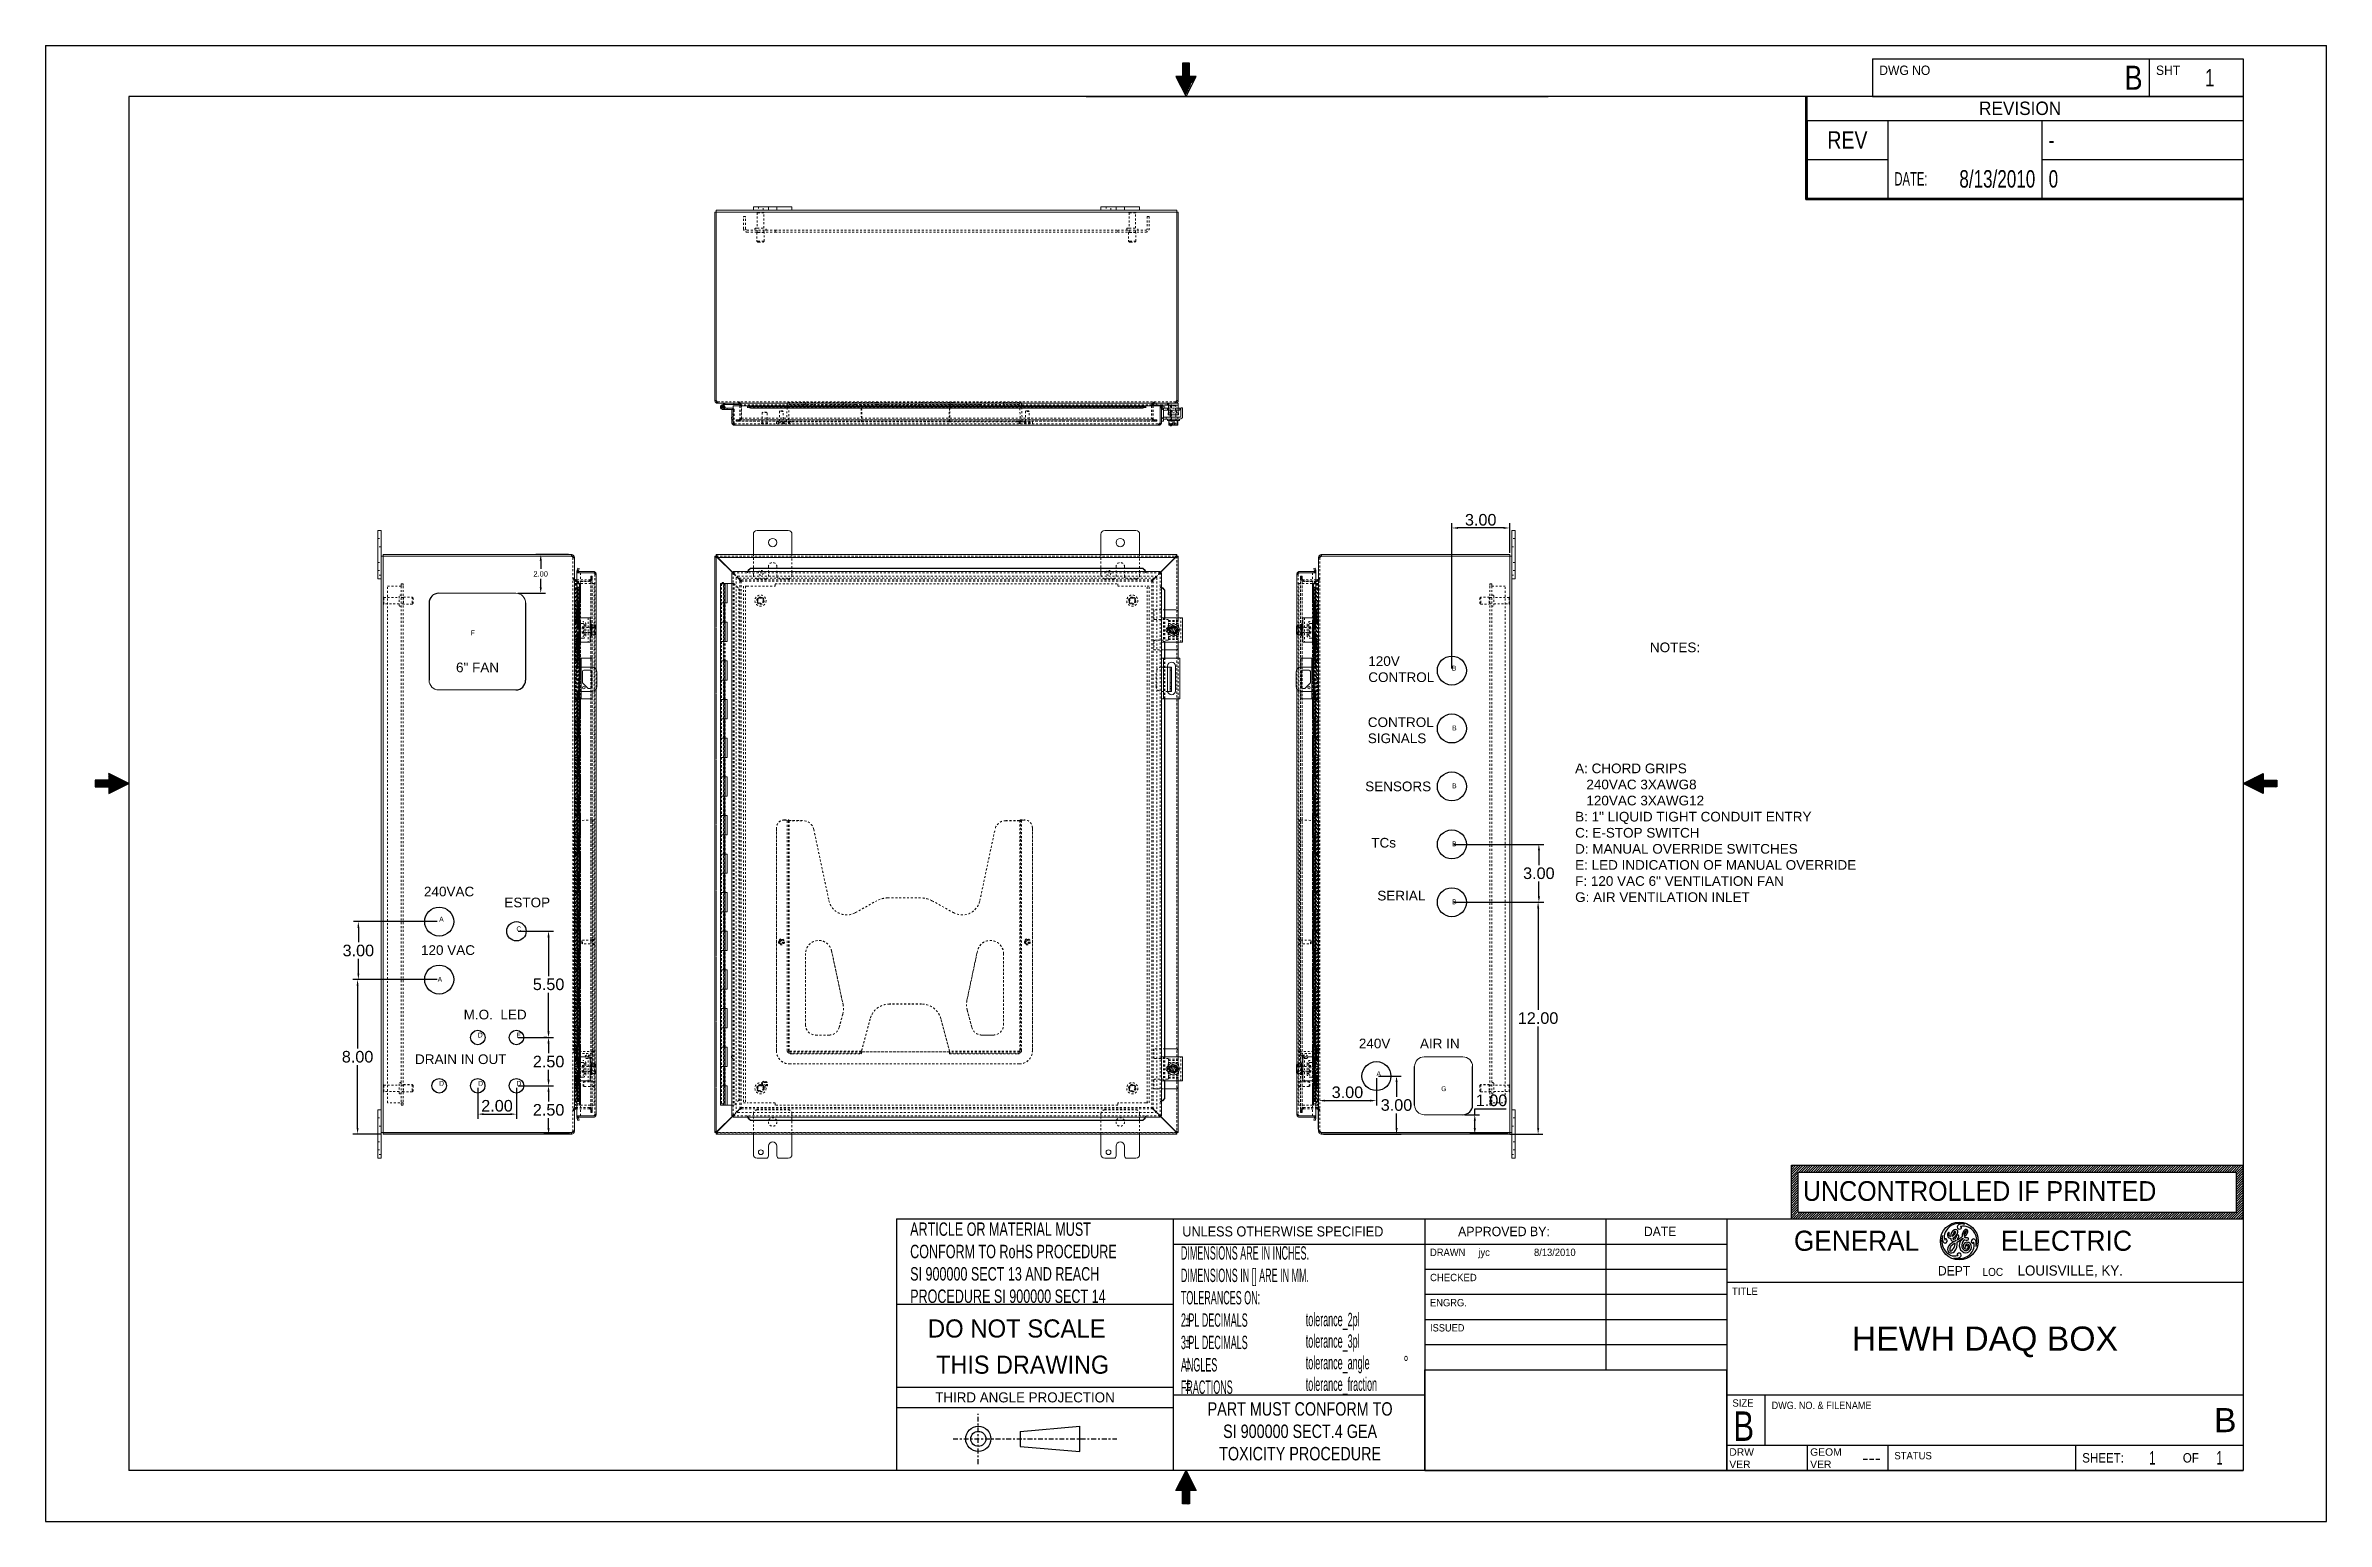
# Model space of a CAD drawing. Header units: inches. Extents: x -1574 to 492, y -294 to 234.
# Drawn here: x -85.1 to 33, y 151.6 to 228 of the extents above; entities that cross this region are included whole.
import ezdxf
from ezdxf.enums import TextEntityAlignment as Align

# ---------------------------------------------------------------- set-up
doc = ezdxf.new("R2010")
doc.units = ezdxf.units.IN
doc.header["$MEASUREMENT"] = 0
doc.linetypes.add('CENTER', pattern=[0.4, 0.25, -0.05, 0.05, -0.05])
doc.linetypes.add('HIDDEN', pattern=[0.075, 0.05, -0.025])
for name, color, linetype in [('BODY', 3, 'Continuous'), ('DIMS', 171, 'Continuous'), ('frame', 7, 'Continuous'), ('FRONT_DOOR', 1, 'Continuous'), ('HOLES', 8, 'Continuous'), ('PANEL', 150, 'Continuous')]:
    doc.layers.add(name, color=color, linetype=linetype)
doc.styles.get("Standard").update_dxf_attribs({"font": 'ARIAL.TTF'})
doc.styles.add('TEXTSTYLE_1', font='txt', dxfattribs={"width": 0.8})
doc.styles.add('TEXTSTYLE_2', font='txt', dxfattribs={"width": 0.7})
doc.styles.add('TEXTSTYLE_3', font='txt', dxfattribs={"width": 0.5})
doc.styles.add('TEXTSTYLE_4', font='txt')
doc.styles.add('TEXTSTYLE_5', font='txt', dxfattribs={"width": 0.920461})
doc.dimstyles.get("Standard").update_dxf_attribs({"dimtxt": 0.18, "dimasz": 0.18, "dimexe": 0.18, "dimexo": 0.0625, "dimgap": 0.09, "dimtad": 0, "dimtih": 1, "dimtoh": 1, "dimdec": 4, "dimzin": 0, "dimdsep": 46, "dimtxsty": 'Standard', "dimcen": 0.09, "dimadec": 0, "dimazin": 0, "dimtfac": 1, "dimtdec": 4, "dimtofl": 0, "dimtmove": 0, "dimatfit": 3, "dimfxl": 0, "dimtolj": 1, "dimtzin": 0, "dimarcsym": 0})

msp = doc.modelspace()

# ---------------------------------------------------------------- texts
at = {"color": 7, "linetype": 'Continuous', "style": 'TEXTSTYLE_4', "width": 0.95}
msp.add_text('UNCONTROLLED IF PRINTED', height=1.0206816, dxfattribs=at).set_placement((5.88325, 168.18045))
at = {"color": 7, "linetype": 'Continuous'}
for s, height, width, p in [('GENERAL ', 1.041946, 0.932557, (5.41735, 165.59509)), ('ELECTRIC ', 1.041946, 0.945579, (16.12021, 165.59509)), ('LOC ', 0.416778, 0.89357, (15.1797, 164.29266)), ('LOUISVILLE, KY.', 0.5209729, 0.949685, (16.99675, 164.31295))]:
    msp.add_text(s, height=height, dxfattribs=dict(at, width=width)).set_placement(p)
at = {"layer": 'frame', "color": 7, "linetype": 'Continuous'}
for s, height, width, p in [('DWG NO', 0.486241, 0.920461, (9.83645, 226.47501)), ('SHT', 0.486241, 0.920461, (24.1632, 226.47501)), ('REVISION', 0.694631, 0.917051, (15.00253, 224.4021)), ('-', 0.90302, 0.7, (18.60619, 222.65787)), ('DATE:', 0.694631, 0.6, (10.61794, 220.74763)), ('0', 0.90302, 0.7, (18.60619, 220.64344)), ('UNLESS OTHERWISE SPECIFIED ', 0.5209729, 0.9, (-26.24811, 166.33736)), ('APPROVED BY: ', 0.4862414, 0.939115, (-11.97071, 166.3526)), ('DATE ', 0.486241, 0.92311, (-2.34691, 166.35473)), ('DRAWN     jyc                 8/13/2010 ', 0.3820468, 0.907951, (-13.42404, 165.32494)), ('CHECKED ', 0.382047, 0.927144, (-13.42479, 164.02251)), ('DEPT', 0.486241, 0.920461, (12.87545, 164.316)), ('ENGRG. ', 0.382047, 0.904138, (-13.4242, 162.72007)), ('TITLE ', 0.382047, 0.920461, (2.21055, 163.30877)), ('DO NOT SCALE ', 0.9377512, 0.943975, (-39.4251, 161.10562)), ('ISSUED ', 0.382047, 0.893802, (-13.42003, 161.41764)), ('THIS DRAWING ', 0.9377512, 0.925239, (-38.9927, 159.23013)), ('THIRD ANGLE PROJECTION ', 0.5209729, 0.949653, (-39.04133, 157.74536)), ('SIZE ', 0.382047, 0.920461, (2.23288, 157.52425)), ('B ', 1.528187, 0.750925, (2.2827, 155.75294)), ('STATUS', 0.382047, 0.920461, (10.6179, 154.79783)), ('SHEET:', 0.486241, 0.880153, (20.34273, 154.63285)), ('1', 0.69463, 0.6, (23.81588, 154.52866)), ('OF', 0.486241, 0.880153, (25.55246, 154.63285)), ('1', 0.69463, 0.6, (27.28904, 154.52866))]:
    msp.add_text(s, height=height, dxfattribs=dict(at, width=width)).set_placement(p)
for s, height, width, p in [('B', 1.25033, 0.8, (23.46857, 225.70658)), ('8/13/2010', 0.90302, 0.7, (17.91156, 220.64344))]:
    msp.add_text(s, height=height, dxfattribs=dict(at, width=width)).set_placement(p, align=Align.RIGHT)
for s, width, p in [('1', 0.7, (26.94172, 225.88024)), ('REV', 0.8, (8.18673, 222.65787))]:
    msp.add_text(s, height=0.90302, dxfattribs=dict(at, width=width)).set_placement(p, align=Align.CENTER)
at = {"layer": 'frame', "color": 7, "linetype": 'Continuous', "style": 'TEXTSTYLE_3'}
for s, height, width, p in [('                        %%p ', 0.6946305, 0.525641, (-29.35142, 161.69203)), ('tolerance_2pl', 0.6946305, 0.5, (-19.85813, 161.69203)), ('                        %%p ', 0.6946305, 0.525641, (-29.35142, 160.57566)), ('tolerance_3pl', 0.6946305, 0.5, (-19.85813, 160.57566)), ('                        %%p ', 0.6946305, 0.525641, (-29.35142, 159.45929)), ('tolerance_angle', 0.6946305, 0.5, (-19.85813, 159.45929)), ('%%d', 0.694631, 0.666667, (-14.79184, 159.45929)), ('                        %%p ', 0.6946305, 0.525641, (-29.35142, 158.34291)), ('tolerance_fraction', 0.6946305, 0.5, (-19.85813, 158.34291))]:
    msp.add_text(s, height=height, dxfattribs=dict(at, width=width)).set_placement(p)
at = {"layer": 'frame', "color": 7, "linetype": 'Continuous'}
msp.add_text('HEWH DAQ BOX', height=1.2503349, dxfattribs=at).set_placement((15.30666, 160.42433), align=Align.CENTER)
for s, height, p in [('B', 1.25033, (28.33098, 156.20445)), ('---', 0.694631, (9.92327, 154.52866))]:
    msp.add_text(s, height=height, dxfattribs=at).set_placement(p, align=Align.RIGHT)
for s, insert, char_height, width, attachment_point, style in [('ARTICLE OR MATERIAL MUST\\PCONFORM TO RoHS PROCEDURE\\PSI 900000 SECT 13 AND REACH\\PPROCEDURE SI 900000 SECT 14', (-40.34025, 167.06467), 0.6946305, 13.1285168, 1, 'TEXTSTYLE_2'), ('DIMENSIONS ARE IN INCHES.\\PDIMENSIONS IN [] ARE IN MM.\\PTOLERANCES ON:\\P2 PL DECIMALS\\P3 PL DECIMALS\\PANGLES\\PFRACTIONS', (-26.32271, 165.8298), 0.6946305, 9.377512, 1, 'TEXTSTYLE_3'), ('PART MUST CONFORM TO\\PSI 900000 SECT.4 GEA\\PTOXICITY PROCEDURE', (-20.15162, 157.75517), 0.6946305, 11.1140883, 2, 'TEXTSTYLE_1'), ('DWG. NO. & FILENAME', (4.26204, 157.78474), 0.3820468, 6.6815241, 1, 'TEXTSTYLE_5')]:
    msp.add_mtext(s, dxfattribs=dict(at, insert=insert, char_height=char_height, width=width, attachment_point=attachment_point, style=style))
at = {"layer": 'frame', "color": 7, "linetype": 'Continuous', "char_height": 0.382047, "attachment_point": 1}
for s, insert, width in [('DRW\\PVER', (2.07258, 155.36756), 1.1461404), ('GEOM\\PVER', (6.25988, 155.36756), 1.5281871)]:
    msp.add_mtext(s, dxfattribs=dict(at, insert=insert, width=width))
at = {"layer": 'HOLES'}
for s, height, p in [('F', 0.25, (-63.09238, 197.46241)), ('6" FAN', 0.5, (-63.85323, 195.54995)), ('120V', 0.5, (-16.6209, 195.87691)), ('NOTES:', 0.5, (-2.03847, 196.58908)), ('CONTROL', 0.5, (-16.6209, 195.04357)), ('B', 0.25, (-12.29397, 195.6387)), ('CONTROL', 0.5, (-16.64535, 192.71269)), ('B', 0.25, (-12.28022, 192.53994)), ('SIGNALS', 0.5, (-16.64535, 191.87936)), ('A: CHORD GRIPS', 0.5, (-5.91171, 190.323)), ('SENSORS', 0.5, (-16.78008, 189.39098)), ('B', 0.25, (-12.28022, 189.53994)), ('   240VAC 3XAWG8', 0.5, (-5.91171, 189.48967)), ('   120VAC 3XAWG12', 0.5, (-5.91171, 188.65633)), ('B: 1" LIQUID TIGHT CONDUIT ENTRY', 0.5, (-5.91171, 187.823)), ('TCs', 0.5, (-16.46571, 186.47326)), ('B', 0.25, (-12.28022, 186.53994)), ('C: E-STOP SWITCH', 0.5, (-5.91171, 186.98967)), ('D: MANUAL OVERRIDE SWITCHES', 0.5, (-5.91171, 186.15633)), ('E: LED INDICATION OF MANUAL OVERRIDE', 0.5, (-5.91171, 185.323)), ('240VAC', 0.5, (-65.51252, 183.94528)), ('SERIAL', 0.5, (-16.15133, 183.73509)), ('F: 120 VAC 6" VENTILATION FAN', 0.5, (-5.91171, 184.48967)), ('ESTOP', 0.5, (-61.34978, 183.38026)), ('B', 0.25, (-12.28022, 183.53994)), ('G: AIR VENTILATION INLET', 0.5, (-5.91171, 183.65633)), ('A', 0.25, (-64.72517, 182.6387)), ('C', 0.25, (-60.72517, 182.1387)), ('120 VAC', 0.5, (-65.6667, 180.91471)), ('A', 0.25, (-64.80423, 179.52725)), ('M.O.  LED', 0.5, (-63.45685, 177.57594)), ('D', 0.25, (-62.72517, 176.6387)), ('E', 0.25, (-60.72517, 176.6387)), ('240V', 0.5, (-17.10884, 176.08019)), ('AIR IN', 0.5, (-13.94428, 176.07324)), ('DRAIN IN OUT', 0.5, (-65.97505, 175.26449)), ('A', 0.25, (-16.19697, 174.6387)), ('D', 0.25, (-64.72517, 174.1387)), ('D', 0.25, (-62.70517, 174.1387)), ('D', 0.25, (-60.72517, 174.1387)), ('G', 0.25, (-12.84541, 173.86156))]:
    msp.add_text(s, height=height, dxfattribs=at).set_placement(p)

# ---------------------------------------------------------------- blocks, each defined once
blk = doc.blocks.new('*D25')
at = {"layer": 'Defpoints', "color": 0, "transparency": 16777216}
for p in [(-59.47, 201.64), (-57.93, 201.64), (-60.75, 199.64)]:
    blk.add_point(p, dxfattribs=at)
at = {"layer": 'DIMS', "color": 0, "lineweight": -2, "transparency": 16777216}
for p, q in [((-58.03, 201.64), (-59.72, 201.64)), ((-59.47, 201.33), (-59.47, 200.9)), ((-60.65, 199.64), (-59.22, 199.64)), ((-59.47, 199.95), (-59.47, 200.38))]:
    blk.add_line(p, q, dxfattribs=at)
at = {"layer": 'DIMS', "color": 0, "transparency": 16777216}
for points in [[(-59.52, 201.33), (-59.41, 201.33), (-59.47, 201.64)], [(-59.52, 199.95), (-59.41, 199.95), (-59.47, 199.64)]]:
    blk.add_solid(points, dxfattribs=at)
at = {"layer": 'DIMS', "color": 0, "transparency": 16777216, "insert": (-59.47, 200.64), "char_height": 0.276, "attachment_point": 5}
blk.add_mtext('\\A1;2.00', dxfattribs=at)
blk = doc.blocks.new('*D26')
at = {"layer": 'Defpoints', "color": 0, "transparency": 16777216}
for p in [(-68.95, 179.64), (-64.73, 179.64), (-67.62, 171.64)]:
    blk.add_point(p, dxfattribs=at)
at = {"layer": 'DIMS', "color": 0, "lineweight": -2, "transparency": 16777216}
for p, q in [((-64.83, 179.64), (-69.2, 179.64)), ((-68.95, 179.33), (-68.95, 176.07)), ((-68.95, 171.95), (-68.95, 175.21)), ((-67.72, 171.64), (-69.2, 171.64))]:
    blk.add_line(p, q, dxfattribs=at)
at = {"layer": 'DIMS', "color": 0, "transparency": 16777216}
for points in [[(-69, 179.33), (-68.9, 179.33), (-68.95, 179.64)], [(-69, 171.95), (-68.9, 171.95), (-68.95, 171.64)]]:
    blk.add_solid(points, dxfattribs=at)
at = {"layer": 'DIMS', "color": 0, "transparency": 16777216, "insert": (-68.95, 175.64), "char_height": 0.6, "attachment_point": 5}
blk.add_mtext('\\A1;8.00', dxfattribs=at)
blk = doc.blocks.new('*D27')
at = {"layer": 'Defpoints', "color": 0, "transparency": 16777216}
for p in [(-68.91, 182.64), (-64.73, 182.64), (-64.73, 179.64)]:
    blk.add_point(p, dxfattribs=at)
at = {"layer": 'DIMS', "color": 0, "lineweight": -2, "transparency": 16777216}
for p, q in [((-64.83, 182.64), (-69.16, 182.64)), ((-68.91, 182.33), (-68.91, 181.57)), ((-68.91, 179.95), (-68.91, 180.71)), ((-64.83, 179.64), (-69.16, 179.64))]:
    blk.add_line(p, q, dxfattribs=at)
at = {"layer": 'DIMS', "color": 0, "transparency": 16777216}
for points in [[(-68.96, 182.33), (-68.86, 182.33), (-68.91, 182.64)], [(-68.96, 179.95), (-68.86, 179.95), (-68.91, 179.64)]]:
    blk.add_solid(points, dxfattribs=at)
at = {"layer": 'DIMS', "color": 0, "transparency": 16777216, "insert": (-68.91, 181.14), "char_height": 0.6, "attachment_point": 5}
blk.add_mtext('\\A1;3.00', dxfattribs=at)
blk = doc.blocks.new('*D28')
at = {"layer": 'Defpoints', "color": 0, "transparency": 16777216}
for p in [(-60.73, 174.14), (-59.06, 174.14), (-57.88, 171.64)]:
    blk.add_point(p, dxfattribs=at)
at = {"layer": 'DIMS', "color": 0, "lineweight": -2, "transparency": 16777216}
for p, q in [((-60.63, 174.14), (-58.81, 174.14)), ((-59.06, 173.83), (-59.06, 173.32)), ((-59.06, 171.95), (-59.06, 172.46)), ((-57.98, 171.64), (-59.31, 171.64))]:
    blk.add_line(p, q, dxfattribs=at)
at = {"layer": 'DIMS', "color": 0, "transparency": 16777216}
for points in [[(-59.12, 173.83), (-59.01, 173.83), (-59.06, 174.14)], [(-59.12, 171.95), (-59.01, 171.95), (-59.06, 171.64)]]:
    blk.add_solid(points, dxfattribs=at)
at = {"layer": 'DIMS', "color": 0, "transparency": 16777216, "insert": (-59.06, 172.89), "char_height": 0.6, "attachment_point": 5}
blk.add_mtext('\\A1;2.50', dxfattribs=at)
blk = doc.blocks.new('*D29')
at = {"layer": 'Defpoints', "color": 0, "transparency": 16777216}
for p in [(-60.73, 176.64), (-59.06, 176.64), (-60.73, 174.14)]:
    blk.add_point(p, dxfattribs=at)
at = {"layer": 'DIMS', "color": 0, "lineweight": -2, "transparency": 16777216}
for p, q in [((-60.63, 176.64), (-58.81, 176.64)), ((-59.06, 176.33), (-59.06, 175.82)), ((-59.06, 174.45), (-59.06, 174.96)), ((-60.63, 174.14), (-58.81, 174.14))]:
    blk.add_line(p, q, dxfattribs=at)
at = {"layer": 'DIMS', "color": 0, "transparency": 16777216}
for points in [[(-59.12, 176.33), (-59.01, 176.33), (-59.06, 176.64)], [(-59.12, 174.45), (-59.01, 174.45), (-59.06, 174.14)]]:
    blk.add_solid(points, dxfattribs=at)
at = {"layer": 'DIMS', "color": 0, "transparency": 16777216, "insert": (-59.06, 175.39), "char_height": 0.6, "attachment_point": 5}
blk.add_mtext('\\A1;2.50', dxfattribs=at)
blk = doc.blocks.new('*D30')
at = {"layer": 'Defpoints', "color": 0, "transparency": 16777216}
for p in [(-60.73, 182.14), (-59.06, 182.14), (-59.06, 176.64)]:
    blk.add_point(p, dxfattribs=at)
at = {"layer": 'DIMS', "color": 0, "lineweight": -2, "transparency": 16777216}
for p, q in [((-60.63, 182.14), (-58.81, 182.14)), ((-59.06, 181.83), (-59.06, 179.82)), ((-59.06, 176.95), (-59.06, 178.96)), ((-59.16, 176.64), (-59.31, 176.64))]:
    blk.add_line(p, q, dxfattribs=at)
at = {"layer": 'DIMS', "color": 0, "transparency": 16777216}
for points in [[(-59.12, 181.83), (-59.01, 181.83), (-59.06, 182.14)], [(-59.12, 176.95), (-59.01, 176.95), (-59.06, 176.64)]]:
    blk.add_solid(points, dxfattribs=at)
at = {"layer": 'DIMS', "color": 0, "transparency": 16777216, "insert": (-59.06, 179.39), "char_height": 0.6, "attachment_point": 5}
blk.add_mtext('\\A1;5.50', dxfattribs=at)
blk = doc.blocks.new('*D31')
at = {"layer": 'Defpoints', "color": 0, "transparency": 16777216}
for p in [(-62.73, 174.14), (-60.73, 174.14), (-60.73, 172.67)]:
    blk.add_point(p, dxfattribs=at)
at = {"layer": 'DIMS', "color": 0, "lineweight": -2, "transparency": 16777216}
for p, q in [((-62.73, 174.04), (-62.73, 172.42)), ((-60.73, 174.04), (-60.73, 172.42)), ((-62.42, 172.67), (-61.04, 172.67))]:
    blk.add_line(p, q, dxfattribs=at)
at = {"layer": 'DIMS', "color": 0, "transparency": 16777216}
for points in [[(-62.42, 172.72), (-62.42, 172.62), (-62.73, 172.67)], [(-61.04, 172.72), (-61.04, 172.62), (-60.73, 172.67)]]:
    blk.add_solid(points, dxfattribs=at)
at = {"layer": 'DIMS', "color": 0, "transparency": 16777216, "insert": (-61.73, 173.1), "char_height": 0.6, "attachment_point": 5}
blk.add_mtext('\\A1;2.00', dxfattribs=at)
blk = doc.blocks.new('*D32')
at = {"layer": 'Defpoints', "color": 0, "transparency": 16777216}
for p in [(-16.2, 174.64), (-16.2, 173.37), (-19.19, 171.8)]:
    blk.add_point(p, dxfattribs=at)
at = {"layer": 'DIMS', "color": 0, "lineweight": -2, "transparency": 16777216}
for p, q in [((-19.19, 171.9), (-19.19, 173.62)), ((-16.2, 174.54), (-16.2, 173.12)), ((-18.88, 173.37), (-16.51, 173.37))]:
    blk.add_line(p, q, dxfattribs=at)
at = {"layer": 'DIMS', "color": 0, "transparency": 16777216}
for points in [[(-18.88, 173.42), (-18.88, 173.32), (-19.19, 173.37)], [(-16.51, 173.42), (-16.51, 173.32), (-16.2, 173.37)]]:
    blk.add_solid(points, dxfattribs=at)
at = {"layer": 'DIMS', "color": 0, "transparency": 16777216, "insert": (-17.7, 173.8), "char_height": 0.6, "attachment_point": 5}
blk.add_mtext('\\A1;3.00', dxfattribs=at)
blk = doc.blocks.new('*D33')
at = {"layer": 'Defpoints', "color": 0, "transparency": 16777216}
for p in [(-16.2, 174.64), (-15.16, 174.64), (-19.04, 171.64)]:
    blk.add_point(p, dxfattribs=at)
at = {"layer": 'DIMS', "color": 0, "lineweight": -2, "transparency": 16777216}
for p, q in [((-16.1, 174.64), (-14.91, 174.64)), ((-15.16, 174.33), (-15.16, 173.57)), ((-15.16, 171.95), (-15.16, 172.71)), ((-18.94, 171.64), (-14.91, 171.64))]:
    blk.add_line(p, q, dxfattribs=at)
at = {"layer": 'DIMS', "color": 0, "transparency": 16777216}
for points in [[(-15.21, 174.33), (-15.1, 174.33), (-15.16, 174.64)], [(-15.21, 171.95), (-15.1, 171.95), (-15.16, 171.64)]]:
    blk.add_solid(points, dxfattribs=at)
at = {"layer": 'DIMS', "color": 0, "transparency": 16777216, "insert": (-15.16, 173.14), "char_height": 0.6, "attachment_point": 5}
blk.add_mtext('\\A1;3.00', dxfattribs=at)
blk = doc.blocks.new('*D34')
at = {"layer": 'Defpoints', "color": 0, "transparency": 16777216}
for p in [(-11.72, 172.64), (-11.11, 172.64), (-9.3, 171.64)]:
    blk.add_point(p, dxfattribs=at)
at = {"layer": 'DIMS', "color": 0, "lineweight": -2, "transparency": 16777216}
for p, q in [((-11.62, 172.64), (-10.86, 172.64)), ((-11.11, 172.64), (-11.11, 172.95)), ((-11.11, 172.95), (-9.49, 172.95)), ((-9.4, 171.64), (-11.36, 171.64)), ((-11.11, 171.95), (-11.11, 172.33))]:
    blk.add_line(p, q, dxfattribs=at)
at = {"layer": 'DIMS', "color": 0, "transparency": 16777216}
for points in [[(-11.16, 172.33), (-11.05, 172.33), (-11.11, 172.64)], [(-11.16, 171.95), (-11.05, 171.95), (-11.11, 171.64)]]:
    blk.add_solid(points, dxfattribs=at)
at = {"layer": 'DIMS', "color": 0, "transparency": 16777216, "insert": (-10.24, 173.38), "char_height": 0.6, "attachment_point": 5}
blk.add_mtext('\\A1;1.00', dxfattribs=at)
blk = doc.blocks.new('*D35')
at = {"layer": 'Defpoints', "color": 0, "transparency": 16777216}
for p in [(-12.29, 183.64), (-7.83, 183.64), (-9.4, 171.64)]:
    blk.add_point(p, dxfattribs=at)
at = {"layer": 'DIMS', "color": 0, "lineweight": -2, "transparency": 16777216}
for p, q in [((-12.19, 183.64), (-7.58, 183.64)), ((-7.83, 183.33), (-7.83, 178.07)), ((-7.83, 171.95), (-7.83, 177.21)), ((-9.3, 171.64), (-7.58, 171.64))]:
    blk.add_line(p, q, dxfattribs=at)
at = {"layer": 'DIMS', "color": 0, "transparency": 16777216}
for points in [[(-7.88, 183.33), (-7.77, 183.33), (-7.83, 183.64)], [(-7.88, 171.95), (-7.77, 171.95), (-7.83, 171.64)]]:
    blk.add_solid(points, dxfattribs=at)
at = {"layer": 'DIMS', "color": 0, "transparency": 16777216, "insert": (-7.83, 177.64), "char_height": 0.6, "attachment_point": 5}
blk.add_mtext('\\A1;12.00', dxfattribs=at)
blk = doc.blocks.new('*D36')
at = {"layer": 'Defpoints', "color": 0, "transparency": 16777216}
for p in [(-12.29, 186.64), (-7.79, 186.64), (-12.29, 183.64)]:
    blk.add_point(p, dxfattribs=at)
at = {"layer": 'DIMS', "color": 0, "lineweight": -2, "transparency": 16777216}
for p, q in [((-12.19, 186.64), (-7.54, 186.64)), ((-7.79, 186.33), (-7.79, 185.57)), ((-7.79, 183.95), (-7.79, 184.71)), ((-12.19, 183.64), (-7.54, 183.64))]:
    blk.add_line(p, q, dxfattribs=at)
at = {"layer": 'DIMS', "color": 0, "transparency": 16777216}
for points in [[(-7.84, 186.33), (-7.73, 186.33), (-7.79, 186.64)], [(-7.84, 183.95), (-7.73, 183.95), (-7.79, 183.64)]]:
    blk.add_solid(points, dxfattribs=at)
at = {"layer": 'DIMS', "color": 0, "transparency": 16777216, "insert": (-7.79, 185.14), "char_height": 0.6, "attachment_point": 5}
blk.add_mtext('\\A1;3.00', dxfattribs=at)
blk = doc.blocks.new('*D37')
at = {"layer": 'Defpoints', "color": 0, "transparency": 16777216}
for p in [(-12.29, 203.02), (-9.3, 201.64), (-12.29, 195.64)]:
    blk.add_point(p, dxfattribs=at)
at = {"layer": 'DIMS', "color": 0, "lineweight": -2, "transparency": 16777216}
for p, q in [((-12.29, 195.74), (-12.29, 203.27)), ((-9.3, 201.74), (-9.3, 203.27)), ((-9.61, 203.02), (-11.98, 203.02))]:
    blk.add_line(p, q, dxfattribs=at)
at = {"layer": 'DIMS', "color": 0, "transparency": 16777216}
for points in [[(-11.98, 203.07), (-11.98, 202.97), (-12.29, 203.02)], [(-9.61, 203.07), (-9.61, 202.97), (-9.3, 203.02)]]:
    blk.add_solid(points, dxfattribs=at)
at = {"layer": 'DIMS', "color": 0, "transparency": 16777216, "insert": (-10.8, 203.44), "char_height": 0.6, "attachment_point": 5}
blk.add_mtext('\\A1;3.00', dxfattribs=at)

# ---------------------------------------------------------------- dimensions: what is measured, and where the dimension line sits
at = {"layer": 'DIMS'}
for base, p1, p2, picture, middle in [((-12.2939652499, 203.017061112), (-9.2989652499, 201.6386999318), (-12.2939652499, 195.6386999318), '*D37', (-10.7964652499, 203.4436095431)), ((-60.72517, 172.6703), (-62.72867, 174.1387), (-60.72517, 174.1387), '*D31', (-61.72692, 173.09664)), ((-16.19697, 173.36942), (-19.19397, 171.7987), (-16.19697, 174.6387), '*D32', (-17.69547, 173.79597))]:
    dim = msp.add_linear_dim(base=base, p1=p1, p2=p2, dimstyle='Standard', override={"dimscale": 2, "dimtxt": 0.3, "dimasz": 0.156, "dimexe": 0.125, "dimexo": 0.05, "dimgap": 0.06, "dimtad": 1, "dimdec": 2, "dimadec": 2, "dimtdec": 2}, dxfattribs=at)
    dim.commit()
    dim.dimension.update_dxf_attribs({"geometry": picture, "text_midpoint": middle})
for base, p1, p2, override, picture, middle in [((-59.46652, 201.6387), (-60.74867, 199.6367), (-57.92717, 201.6387), {"dimscale": 2, "dimtxt": 0.137795, "dimasz": 0.156, "dimexe": 0.125, "dimexo": 0.05, "dimgap": 0.06, "dimtad": 1, "dimdec": 2, "dimadec": 2, "dimtdec": 2}, '*D25', (-59.46652, 200.6377)), ((-7.78541, 186.6387), (-12.29397, 183.6387), (-12.29397, 186.6387), {"dimscale": 2, "dimtxt": 0.3, "dimasz": 0.156, "dimexe": 0.125, "dimexo": 0.05, "dimgap": 0.06, "dimtad": 1, "dimdec": 2, "dimadec": 2, "dimtdec": 2}, '*D36', (-7.78541, 185.1387)), ((-7.82605, 183.6387), (-9.39897, 171.6387), (-12.29397, 183.6387), {"dimscale": 2, "dimtxt": 0.3, "dimasz": 0.156, "dimexe": 0.125, "dimexo": 0.05, "dimgap": 0.06, "dimtad": 1, "dimdec": 2, "dimadec": 2, "dimtdec": 2}, '*D35', (-7.82605, 177.6387)), ((-68.91219, 182.6387), (-64.72517, 179.6387), (-64.72517, 182.6387), {"dimscale": 2, "dimtxt": 0.3, "dimasz": 0.156, "dimexe": 0.125, "dimexo": 0.05, "dimgap": 0.06, "dimtad": 1, "dimdec": 2, "dimadec": 2, "dimtdec": 2}, '*D27', (-68.91219, 181.1387)), ((-59.06483, 182.1387), (-59.06483, 176.6387), (-60.72517, 182.1387), {"dimscale": 2, "dimtxt": 0.3, "dimasz": 0.156, "dimexe": 0.125, "dimexo": 0.05, "dimgap": 0.06, "dimtad": 1, "dimdec": 2, "dimadec": 2, "dimtdec": 2}, '*D30', (-59.06483, 179.3887)), ((-68.95158, 179.6387), (-67.62017, 171.6387), (-64.72517, 179.6387), {"dimscale": 2, "dimtxt": 0.3, "dimasz": 0.156, "dimexe": 0.125, "dimexo": 0.05, "dimgap": 0.06, "dimtad": 1, "dimdec": 2, "dimadec": 2, "dimtdec": 2}, '*D26', (-68.95158, 175.6387)), ((-59.06483, 176.6387), (-60.72517, 174.1387), (-60.72517, 176.6387), {"dimscale": 2, "dimtxt": 0.3, "dimasz": 0.156, "dimexe": 0.125, "dimexo": 0.05, "dimgap": 0.06, "dimtad": 1, "dimdec": 2, "dimadec": 2, "dimtdec": 2}, '*D29', (-59.06483, 175.3887)), ((-59.06483, 174.1387), (-57.87717, 171.6387), (-60.72517, 174.1387), {"dimscale": 2, "dimtxt": 0.3, "dimasz": 0.156, "dimexe": 0.125, "dimexo": 0.05, "dimgap": 0.06, "dimtad": 1, "dimdec": 2, "dimadec": 2, "dimtdec": 2}, '*D28', (-59.06483, 172.8887)), ((-15.15588, 174.6387), (-19.04197, 171.6387), (-16.19697, 174.6387), {"dimscale": 2, "dimtxt": 0.3, "dimasz": 0.156, "dimexe": 0.125, "dimexo": 0.05, "dimgap": 0.06, "dimtad": 1, "dimdec": 2, "dimadec": 2, "dimtdec": 2}, '*D33', (-15.15588, 173.1387)), ((-11.10573, 172.6387), (-9.29897, 171.6387), (-11.72297, 172.6387), {"dimscale": 2, "dimtxt": 0.3, "dimasz": 0.156, "dimexe": 0.125, "dimexo": 0.05, "dimgap": 0.06, "dimtad": 1, "dimdec": 2, "dimadec": 2, "dimtdec": 2}, '*D34', (-10.23573, 173.37704))]:
    dim = msp.add_linear_dim(base=base, p1=p1, p2=p2, angle=90, dimstyle='Standard', override=override, dxfattribs=at)
    dim.commit()
    dim.dimension.update_dxf_attribs({"geometry": picture, "text_midpoint": middle})

# ---------------------------------------------------------------- linework, layer by layer
at = {"color": 7, "linetype": 'Continuous'}
for p, q in [((-26.23224, 227.0262), (-26.16696, 227.0915)), ((-26.23224, 226.90832), (-26.04907, 227.0915)), ((-26.23224, 226.84935), (-25.99012, 227.0915)), ((-26.23224, 226.79044), (-25.93118, 227.0915)), ((-26.23224, 226.9673), (-26.10802, 227.0915)), ((-26.23224, 227.08518), (-26.2259, 227.0915)), ((-26.23224, 227.0915), (-26.23224, 226.39687)), ((-25.88493, 227.0915), (-26.23224, 227.0915)), ((-26.23224, 226.73147), (-25.88493, 227.07879)), ((-26.23224, 226.67257), (-25.88493, 227.01988)), ((-26.23224, 226.61359), (-25.88493, 226.96091)), ((-26.23224, 226.55469), (-25.88493, 226.902)), ((-26.23224, 226.49571), (-25.88493, 226.84303)), ((-26.23224, 226.43681), (-25.88493, 226.78412)), ((-25.88493, 226.39687), (-25.88493, 227.0915)), ((-26.57956, 226.39687), (-26.05858, 225.35492)), ((-26.23224, 226.39687), (-26.57956, 226.39687)), ((-26.57533, 226.38839), (-26.56688, 226.39687)), ((-26.55569, 226.34915), (-26.50794, 226.39687)), ((-26.53604, 226.30983), (-26.44899, 226.39687)), ((-26.51639, 226.27051), (-26.39004, 226.39687)), ((-26.49675, 226.2312), (-26.3311, 226.39687)), ((-26.47709, 226.19195), (-26.27216, 226.39687)), ((-26.45744, 226.15263), (-25.88493, 226.72515)), ((-26.4378, 226.11332), (-25.88493, 226.66618)), ((-26.41815, 226.07407), (-25.88493, 226.60727)), ((-26.3985, 226.03476), (-25.88493, 226.5483)), ((-26.37886, 225.99544), (-25.88493, 226.48939)), ((-26.35921, 225.95619), (-25.88493, 226.43042)), ((-26.33956, 225.91688), (-25.85955, 226.39687)), ((-26.31991, 225.87756), (-25.80061, 226.39687)), ((-26.30026, 225.83825), (-25.74167, 226.39687)), ((-26.28062, 225.799), (-25.68272, 226.39687)), ((-26.26097, 225.75968), (-25.62378, 226.39687)), ((-26.24132, 225.72037), (-25.56483, 226.39687)), ((-26.22167, 225.68112), (-25.56934, 226.33345)), ((-26.20202, 225.6418), (-25.62828, 226.2155)), ((-26.17491, 225.60697), (-25.80355, 225.97831)), ((-26.16018, 225.57753), (-25.84775, 225.88991)), ((-26.14544, 225.54804), (-25.89196, 225.8015)), ((-26.13071, 225.51856), (-25.93616, 225.71309)), ((-26.11597, 225.48907), (-25.98037, 225.62468)), ((-26.05858, 225.35492), (-25.53761, 226.39687)), ((-25.53761, 226.39687), (-25.88493, 226.39687)), ((-31.22324, 225.35486), (-7.30017, 225.35486)), ((-26.10123, 225.45963), (-26.02458, 225.53627)), ((-26.0865, 225.43015), (-26.06878, 225.44786)), ((-82.16576, 189.61618), (-81.59323, 190.18872)), ((-82.10682, 189.61618), (-81.55393, 190.16907)), ((-82.04788, 189.61618), (-81.51464, 190.14942)), ((-81.98895, 189.61618), (-81.47535, 190.12978)), ((-81.83742, 190.31081), (-81.83742, 189.9635)), ((-80.79547, 189.78984), (-81.83742, 190.31081)), ((-81.83742, 190.29817), (-81.82899, 190.3066)), ((-81.83742, 190.23923), (-81.78969, 190.28695)), ((-81.83742, 190.18029), (-81.7504, 190.2673)), ((-81.83742, 190.12135), (-81.71111, 190.24766)), ((-81.83742, 190.0624), (-81.67181, 190.22801)), ((-81.83742, 190.00347), (-81.63252, 190.20837)), ((28.6783, 189.78984), (29.72024, 190.31081)), ((28.92038, 189.6688), (29.40453, 190.15294)), ((28.95969, 189.64916), (29.52234, 190.21188)), ((28.99894, 189.6295), (29.64022, 190.27081)), ((29.03826, 189.60986), (29.72024, 190.29187)), ((29.07757, 189.59021), (29.72024, 190.23294)), ((29.11682, 189.57057), (29.72024, 190.174)), ((29.72024, 190.31081), (29.72024, 189.9635)), ((-82.53205, 189.9635), (-82.53205, 189.61618)), ((-82.53205, 189.89824), (-82.46679, 189.9635)), ((-82.53205, 189.8393), (-82.40785, 189.9635)), ((-82.53205, 189.78036), (-82.34891, 189.9635)), ((-82.53205, 189.72141), (-82.28997, 189.9635)), ((-82.53205, 189.66248), (-82.23103, 189.9635)), ((-82.53205, 189.95718), (-82.52573, 189.9635)), ((-81.83742, 189.9635), (-82.53205, 189.9635)), ((-82.53205, 189.61618), (-81.83742, 189.61618)), ((-82.5194, 189.61618), (-82.17209, 189.9635)), ((-82.46046, 189.61618), (-82.11315, 189.9635)), ((-82.40152, 189.61618), (-82.05421, 189.9635)), ((-82.34258, 189.61618), (-81.99527, 189.9635)), ((-82.28364, 189.61618), (-81.93633, 189.9635)), ((-82.2247, 189.61618), (-81.87739, 189.9635)), ((-81.93001, 189.61618), (-81.43605, 190.11013)), ((-81.87107, 189.61618), (-81.39676, 190.09049)), ((-81.83742, 189.59089), (-81.35747, 190.07084)), ((-81.83742, 189.53195), (-81.31817, 190.05119)), ((-81.83742, 189.473), (-81.27888, 190.03154)), ((-81.83742, 189.41407), (-81.23959, 190.0119)), ((-81.83742, 189.35513), (-81.2003, 189.99225)), ((-81.83742, 189.29619), (-81.161, 189.97261)), ((-81.83742, 189.26887), (-80.79547, 189.78984)), ((-81.83742, 189.61618), (-81.83742, 189.26887)), ((-81.77419, 189.30048), (-81.12171, 189.95296)), ((-81.65631, 189.35942), (-81.08242, 189.93331)), ((-81.53843, 189.41836), (-81.04312, 189.91366)), ((-81.42055, 189.4773), (-81.00383, 189.89402)), ((-81.30267, 189.53624), (-80.96454, 189.87437)), ((-81.18479, 189.59518), (-80.92524, 189.85473)), ((-81.06691, 189.65412), (-80.88595, 189.83508)), ((-80.94903, 189.71306), (-80.84666, 189.81543)), ((-80.83115, 189.772), (-80.80736, 189.79578)), ((29.72024, 189.26886), (28.6783, 189.78984)), ((28.68462, 189.78668), (28.69726, 189.79932)), ((28.72394, 189.76703), (28.81514, 189.85826)), ((28.76318, 189.74738), (28.93302, 189.9172)), ((28.8025, 189.72774), (29.0509, 189.97613)), ((28.84181, 189.70809), (29.16878, 190.03507)), ((28.88106, 189.68844), (29.28666, 190.094)), ((29.15613, 189.55092), (29.72024, 190.11506)), ((29.19545, 189.53128), (29.72024, 190.05612)), ((29.2347, 189.51163), (29.72024, 189.99718)), ((29.27401, 189.49199), (29.74546, 189.9635)), ((29.31326, 189.47234), (29.80443, 189.9635)), ((29.35258, 189.45269), (29.86334, 189.9635)), ((29.39189, 189.43304), (29.92231, 189.9635)), ((29.43114, 189.4134), (29.98122, 189.9635)), ((29.47045, 189.39375), (30.04019, 189.9635)), ((29.50977, 189.3741), (29.72024, 189.5846)), ((29.54902, 189.35446), (29.72024, 189.52566)), ((29.58833, 189.33481), (29.72024, 189.46672)), ((29.62765, 189.31516), (29.72024, 189.40779)), ((29.6669, 189.29552), (29.72024, 189.34885)), ((29.70621, 189.27588), (29.72024, 189.28991)), ((29.72024, 189.9635), (30.41487, 189.9635)), ((30.41487, 189.61618), (29.72024, 189.61618)), ((29.72024, 189.61618), (29.72024, 189.26886)), ((29.75178, 189.61618), (30.0991, 189.9635)), ((29.81075, 189.61618), (30.15807, 189.9635)), ((29.86966, 189.61618), (30.21697, 189.9635)), ((29.92863, 189.61618), (30.27595, 189.9635)), ((29.98754, 189.61618), (30.33485, 189.9635)), ((30.04651, 189.61618), (30.39376, 189.9635)), ((30.10542, 189.61618), (30.41487, 189.92564)), ((30.16439, 189.61618), (30.41487, 189.8667)), ((30.2233, 189.61618), (30.41487, 189.80776)), ((30.2822, 189.61618), (30.41487, 189.74882)), ((30.34117, 189.61618), (30.41487, 189.68988)), ((30.40008, 189.61618), (30.41487, 189.63094)), ((30.41487, 189.9635), (30.41487, 189.61618)), ((5.28768, 170.02761), (28.6783, 170.02761)), ((5.28768, 167.24908), (5.28768, 170.02761)), ((5.28768, 169.4152), (5.90009, 170.02761)), ((5.28768, 169.5405), (5.77479, 170.02761)), ((5.28768, 169.6658), (5.64949, 170.02761)), ((5.28768, 169.7911), (5.52419, 170.02761)), ((5.28768, 169.9164), (5.39888, 170.02761)), ((5.28768, 169.2899), (5.64208, 169.6443)), ((5.28768, 169.1646), (5.64208, 169.519)), ((5.28768, 169.0393), (5.64208, 169.3937)), ((5.28768, 168.91399), (5.64208, 169.2684)), ((5.28768, 168.78869), (5.64208, 169.1431)), ((5.28768, 168.66339), (5.64208, 169.0178)), ((5.28768, 168.53809), (5.64208, 168.8925)), ((5.64208, 167.60349), (5.64208, 169.6732)), ((5.64208, 169.6732), (28.32389, 169.6732)), ((5.67098, 169.6732), (6.02539, 170.02761)), ((5.79628, 169.6732), (6.15069, 170.02761)), ((5.92158, 169.6732), (6.27599, 170.02761)), ((6.04689, 169.6732), (6.40129, 170.02761)), ((6.17219, 169.6732), (6.52659, 170.02761)), ((6.29749, 169.6732), (6.65189, 170.02761)), ((6.42279, 169.6732), (6.77719, 170.02761)), ((6.54809, 169.6732), (6.90249, 170.02761)), ((6.67339, 169.6732), (7.02779, 170.02761)), ((6.79869, 169.6732), (7.15309, 170.02761)), ((6.92399, 169.6732), (7.27839, 170.02761)), ((7.04929, 169.6732), (7.40369, 170.02761)), ((7.17459, 169.6732), (7.52899, 170.02761)), ((7.29989, 169.6732), (7.65429, 170.02761)), ((7.42519, 169.6732), (7.77959, 170.02761)), ((7.55049, 169.6732), (7.90489, 170.02761)), ((7.67579, 169.6732), (8.0302, 170.02761)), ((7.80109, 169.6732), (8.1555, 170.02761)), ((7.92639, 169.6732), (8.2808, 170.02761)), ((8.05169, 169.6732), (8.4061, 170.02761)), ((8.17699, 169.6732), (8.5314, 170.02761)), ((8.30229, 169.6732), (8.6567, 170.02761)), ((8.42759, 169.6732), (8.782, 170.02761)), ((8.5529, 169.6732), (8.9073, 170.02761)), ((8.6782, 169.6732), (9.0326, 170.02761)), ((8.8035, 169.6732), (9.1579, 170.02761)), ((8.9288, 169.6732), (9.2832, 170.02761)), ((9.0541, 169.6732), (9.4085, 170.02761)), ((9.1794, 169.6732), (9.5338, 170.02761)), ((9.3047, 169.6732), (9.6591, 170.02761)), ((9.43, 169.6732), (9.7844, 170.02761)), ((9.5553, 169.6732), (9.9097, 170.02761)), ((9.6806, 169.6732), (10.035, 170.02761)), ((9.8059, 169.6732), (10.1603, 170.02761)), ((9.9312, 169.6732), (10.2856, 170.02761)), ((10.0565, 169.6732), (10.4109, 170.02761)), ((10.1818, 169.6732), (10.53621, 170.02761)), ((10.3071, 169.6732), (10.66151, 170.02761)), ((10.4324, 169.6732), (10.78681, 170.02761)), ((10.5577, 169.6732), (10.91211, 170.02761)), ((10.683, 169.6732), (11.03741, 170.02761)), ((10.8083, 169.6732), (11.16271, 170.02761)), ((10.9336, 169.6732), (11.28801, 170.02761)), ((11.05891, 169.6732), (11.41331, 170.02761)), ((11.18421, 169.6732), (11.53861, 170.02761)), ((11.30951, 169.6732), (11.66391, 170.02761)), ((11.43481, 169.6732), (11.78921, 170.02761)), ((11.56011, 169.6732), (11.91451, 170.02761)), ((11.68541, 169.6732), (12.03981, 170.02761)), ((11.81071, 169.6732), (12.16511, 170.02761)), ((11.93601, 169.6732), (12.29041, 170.02761)), ((12.06131, 169.6732), (12.41571, 170.02761)), ((12.18661, 169.6732), (12.54101, 170.02761)), ((12.31191, 169.6732), (12.66631, 170.02761)), ((12.43721, 169.6732), (12.79161, 170.02761)), ((12.56251, 169.6732), (12.91691, 170.02761)), ((12.68781, 169.6732), (13.04221, 170.02761)), ((12.81311, 169.6732), (13.16752, 170.02761)), ((12.93841, 169.6732), (13.29282, 170.02761)), ((13.06371, 169.6732), (13.41812, 170.02761)), ((13.18901, 169.6732), (13.54342, 170.02761)), ((13.31431, 169.6732), (13.66872, 170.02761)), ((13.43961, 169.6732), (13.79402, 170.02761)), ((13.56492, 169.6732), (13.91932, 170.02761)), ((13.69022, 169.6732), (14.04462, 170.02761)), ((13.81552, 169.6732), (14.16992, 170.02761)), ((13.94082, 169.6732), (14.29522, 170.02761)), ((14.06612, 169.6732), (14.42052, 170.02761)), ((14.19142, 169.6732), (14.54582, 170.02761)), ((14.31672, 169.6732), (14.67112, 170.02761)), ((14.44202, 169.6732), (14.79642, 170.02761)), ((14.56732, 169.6732), (14.92172, 170.02761)), ((14.69262, 169.6732), (15.04702, 170.02761)), ((14.81792, 169.6732), (15.17232, 170.02761)), ((14.94322, 169.6732), (15.29762, 170.02761)), ((15.06852, 169.6732), (15.42292, 170.02761)), ((15.19382, 169.6732), (15.54822, 170.02761)), ((15.31912, 169.6732), (15.67353, 170.02761)), ((15.44442, 169.6732), (15.79883, 170.02761)), ((15.56972, 169.6732), (15.92413, 170.02761)), ((15.69502, 169.6732), (16.04943, 170.02761)), ((15.82032, 169.6732), (16.17473, 170.02761)), ((15.94562, 169.6732), (16.30003, 170.02761)), ((16.07093, 169.6732), (16.42533, 170.02761)), ((16.19623, 169.6732), (16.55063, 170.02761)), ((16.32153, 169.6732), (16.67593, 170.02761)), ((16.44683, 169.6732), (16.80123, 170.02761)), ((16.57213, 169.6732), (16.92653, 170.02761)), ((16.69743, 169.6732), (17.05183, 170.02761)), ((16.82273, 169.6732), (17.17713, 170.02761)), ((16.94803, 169.6732), (17.30243, 170.02761)), ((17.07333, 169.6732), (17.42773, 170.02761)), ((17.19863, 169.6732), (17.55303, 170.02761)), ((17.32393, 169.6732), (17.67833, 170.02761)), ((17.44923, 169.6732), (17.80363, 170.02761)), ((17.57453, 169.6732), (17.92893, 170.02761)), ((17.69983, 169.6732), (18.05423, 170.02761)), ((17.82513, 169.6732), (18.17954, 170.02761)), ((17.95043, 169.6732), (18.30484, 170.02761)), ((18.07573, 169.6732), (18.43014, 170.02761)), ((18.20103, 169.6732), (18.55544, 170.02761)), ((18.32633, 169.6732), (18.68074, 170.02761)), ((18.45163, 169.6732), (18.80604, 170.02761)), ((18.57694, 169.6732), (18.93134, 170.02761)), ((18.70224, 169.6732), (19.05664, 170.02761)), ((18.82754, 169.6732), (19.18194, 170.02761)), ((18.95284, 169.6732), (19.30724, 170.02761)), ((19.07814, 169.6732), (19.43254, 170.02761)), ((19.20344, 169.6732), (19.55784, 170.02761)), ((19.32874, 169.6732), (19.68314, 170.02761)), ((19.45404, 169.6732), (19.80844, 170.02761)), ((19.57934, 169.6732), (19.93374, 170.02761)), ((19.70464, 169.6732), (20.05904, 170.02761)), ((19.82994, 169.6732), (20.18434, 170.02761)), ((19.95524, 169.6732), (20.30964, 170.02761)), ((20.08054, 169.6732), (20.43494, 170.02761)), ((20.20584, 169.6732), (20.56024, 170.02761)), ((20.33114, 169.6732), (20.68555, 170.02761)), ((20.45644, 169.6732), (20.81085, 170.02761)), ((20.58174, 169.6732), (20.93615, 170.02761)), ((20.70704, 169.6732), (21.06145, 170.02761)), ((20.83234, 169.6732), (21.18675, 170.02761)), ((20.95764, 169.6732), (21.31205, 170.02761)), ((21.08294, 169.6732), (21.43735, 170.02761)), ((21.20825, 169.6732), (21.56265, 170.02761)), ((21.33355, 169.6732), (21.68795, 170.02761)), ((21.45885, 169.6732), (21.81325, 170.02761)), ((21.58415, 169.6732), (21.93855, 170.02761)), ((21.70945, 169.6732), (22.06385, 170.02761)), ((21.83475, 169.6732), (22.18915, 170.02761)), ((21.96005, 169.6732), (22.31445, 170.02761)), ((22.08535, 169.6732), (22.43975, 170.02761)), ((22.21065, 169.6732), (22.56505, 170.02761)), ((22.33595, 169.6732), (22.69035, 170.02761)), ((22.46125, 169.6732), (22.81565, 170.02761)), ((22.58655, 169.6732), (22.94095, 170.02761)), ((22.71185, 169.6732), (23.06625, 170.02761)), ((22.83715, 169.6732), (23.19156, 170.02761)), ((22.96245, 169.6732), (23.31686, 170.02761)), ((23.08775, 169.6732), (23.44216, 170.02761)), ((23.21305, 169.6732), (23.56746, 170.02761)), ((23.33835, 169.6732), (23.69276, 170.02761)), ((23.46365, 169.6732), (23.81806, 170.02761)), ((23.58895, 169.6732), (23.94336, 170.02761)), ((23.71426, 169.6732), (24.06866, 170.02761)), ((23.83956, 169.6732), (24.19396, 170.02761)), ((23.96486, 169.6732), (24.31926, 170.02761)), ((24.09016, 169.6732), (24.44456, 170.02761)), ((24.21546, 169.6732), (24.56986, 170.02761)), ((24.34076, 169.6732), (24.69516, 170.02761)), ((24.46606, 169.6732), (24.82046, 170.02761)), ((24.59136, 169.6732), (24.94576, 170.02761)), ((24.71666, 169.6732), (25.07106, 170.02761)), ((24.84196, 169.6732), (25.19636, 170.02761)), ((24.96726, 169.6732), (25.32166, 170.02761)), ((25.09256, 169.6732), (25.44696, 170.02761)), ((25.21786, 169.6732), (25.57226, 170.02761)), ((25.34316, 169.6732), (25.69757, 170.02761)), ((25.46846, 169.6732), (25.82287, 170.02761)), ((25.59376, 169.6732), (25.94817, 170.02761)), ((25.71906, 169.6732), (26.07347, 170.02761)), ((25.84436, 169.6732), (26.19877, 170.02761)), ((25.96966, 169.6732), (26.32407, 170.02761)), ((26.09496, 169.6732), (26.44937, 170.02761)), ((26.22027, 169.6732), (26.57467, 170.02761)), ((26.34557, 169.6732), (26.69997, 170.02761)), ((26.47087, 169.6732), (26.82527, 170.02761)), ((26.59617, 169.6732), (26.95057, 170.02761)), ((26.72147, 169.6732), (27.07587, 170.02761)), ((26.84677, 169.6732), (27.20117, 170.02761)), ((26.97207, 169.6732), (27.32647, 170.02761)), ((27.09737, 169.6732), (27.45177, 170.02761)), ((27.22267, 169.6732), (27.57707, 170.02761)), ((27.34797, 169.6732), (27.70237, 170.02761)), ((27.47327, 169.6732), (27.82767, 170.02761)), ((27.59857, 169.6732), (27.95297, 170.02761)), ((27.72387, 169.6732), (28.07827, 170.02761)), ((27.84917, 169.6732), (28.20358, 170.02761)), ((27.97447, 169.6732), (28.32888, 170.02761)), ((28.09977, 169.6732), (28.45418, 170.02761)), ((28.22507, 169.6732), (28.57948, 170.02761)), ((28.32389, 169.64672), (28.6783, 170.00113)), ((28.32389, 169.52142), (28.6783, 169.87582)), ((28.32389, 169.39612), (28.6783, 169.75052)), ((28.32389, 167.60349), (28.32389, 169.6732)), ((28.32389, 169.27082), (28.6783, 169.62522)), ((28.32389, 169.14552), (28.6783, 169.49992)), ((28.32389, 169.02022), (28.6783, 169.37462)), ((28.32389, 168.89492), (28.6783, 169.24932)), ((28.32389, 168.76962), (28.6783, 169.12402)), ((28.32389, 168.64432), (28.6783, 168.99872)), ((28.32389, 168.51902), (28.6783, 168.87342)), ((28.6783, 167.24908), (28.6783, 170.02761)), ((5.28768, 168.41279), (5.64208, 168.7672)), ((5.28768, 168.28749), (5.64208, 168.6419)), ((5.28768, 168.16219), (5.64208, 168.51659)), ((5.28768, 168.03689), (5.64208, 168.39129)), ((5.28768, 167.91159), (5.64208, 168.26599)), ((5.28768, 167.78629), (5.64208, 168.14069)), ((5.28768, 167.66099), (5.64208, 168.01539)), ((5.28768, 167.53569), (5.64208, 167.89009)), ((5.28768, 167.41039), (5.64208, 167.76479)), ((28.05636, 167.24908), (28.6783, 167.87102)), ((28.18166, 167.24908), (28.6783, 167.74572)), ((28.32389, 168.39372), (28.6783, 168.74812)), ((28.32389, 168.26842), (28.6783, 168.62282)), ((28.32389, 168.14312), (28.6783, 168.49752)), ((28.32389, 168.01782), (28.6783, 168.37222)), ((28.32389, 167.89252), (28.6783, 168.24692)), ((28.32389, 167.76721), (28.6783, 168.12162)), ((28.32389, 167.64191), (28.6783, 167.99632)), ((5.28768, 167.28509), (5.64208, 167.63949)), ((5.28768, 167.24908), (28.6783, 167.24908)), ((5.37697, 167.24908), (5.73138, 167.60349)), ((5.50227, 167.24908), (5.85668, 167.60349)), ((5.62757, 167.24908), (5.98198, 167.60349)), ((5.64208, 167.60349), (28.32389, 167.60349)), ((5.75288, 167.24908), (6.10728, 167.60349)), ((5.87818, 167.24908), (6.23258, 167.60349)), ((6.00348, 167.24908), (6.35788, 167.60349)), ((6.12878, 167.24908), (6.48318, 167.60349)), ((6.25408, 167.24908), (6.60848, 167.60349)), ((6.37938, 167.24908), (6.73378, 167.60349)), ((6.50468, 167.24908), (6.85908, 167.60349)), ((6.62998, 167.24908), (6.98438, 167.60349)), ((6.75528, 167.24908), (7.10968, 167.60349)), ((6.88058, 167.24908), (7.23498, 167.60349)), ((7.00588, 167.24908), (7.36028, 167.60349)), ((7.13118, 167.24908), (7.48558, 167.60349)), ((7.25648, 167.24908), (7.61088, 167.60349)), ((7.38178, 167.24908), (7.73618, 167.60349)), ((7.50708, 167.24908), (7.86149, 167.60349)), ((7.63238, 167.24908), (7.98679, 167.60349)), ((7.75768, 167.24908), (8.11209, 167.60349)), ((7.88298, 167.24908), (8.23739, 167.60349)), ((8.00828, 167.24908), (8.36269, 167.60349)), ((8.13358, 167.24908), (8.48799, 167.60349)), ((8.25888, 167.24908), (8.61329, 167.60349)), ((8.38419, 167.24908), (8.73859, 167.60349)), ((8.50949, 167.24908), (8.86389, 167.60349)), ((8.63479, 167.24908), (8.98919, 167.60349)), ((8.76009, 167.24908), (9.11449, 167.60349)), ((8.88539, 167.24908), (9.23979, 167.60349)), ((9.01069, 167.24908), (9.36509, 167.60349)), ((9.13599, 167.24908), (9.49039, 167.60349)), ((9.26129, 167.24908), (9.61569, 167.60349)), ((9.38659, 167.24908), (9.74099, 167.60349)), ((9.51189, 167.24908), (9.86629, 167.60349)), ((9.63719, 167.24908), (9.99159, 167.60349)), ((9.76249, 167.24908), (10.11689, 167.60349)), ((9.88779, 167.24908), (10.24219, 167.60349)), ((10.01309, 167.24908), (10.3675, 167.60349)), ((10.13839, 167.24908), (10.4928, 167.60349)), ((10.26369, 167.24908), (10.6181, 167.60349)), ((10.38899, 167.24908), (10.7434, 167.60349)), ((10.51429, 167.24908), (10.8687, 167.60349)), ((10.63959, 167.24908), (10.994, 167.60349)), ((10.76489, 167.24908), (11.1193, 167.60349)), ((10.8902, 167.24908), (11.2446, 167.60349)), ((11.0155, 167.24908), (11.3699, 167.60349)), ((11.1408, 167.24908), (11.4952, 167.60349)), ((11.2661, 167.24908), (11.6205, 167.60349)), ((11.3914, 167.24908), (11.7458, 167.60349)), ((11.5167, 167.24908), (11.8711, 167.60349)), ((11.642, 167.24908), (11.9964, 167.60349)), ((11.7673, 167.24908), (12.1217, 167.60349)), ((11.8926, 167.24908), (12.247, 167.60349)), ((12.0179, 167.24908), (12.3723, 167.60349)), ((12.1432, 167.24908), (12.4976, 167.60349)), ((12.2685, 167.24908), (12.6229, 167.60349)), ((12.3938, 167.24908), (12.7482, 167.60349)), ((12.5191, 167.24908), (12.87351, 167.60349)), ((12.6444, 167.24908), (12.99881, 167.60349)), ((12.7697, 167.24908), (13.12411, 167.60349)), ((12.895, 167.24908), (13.24941, 167.60349)), ((13.0203, 167.24908), (13.37471, 167.60349)), ((13.1456, 167.24908), (13.50001, 167.60349)), ((13.2709, 167.24908), (13.62531, 167.60349)), ((13.39621, 167.24908), (13.75061, 167.60349)), ((13.52151, 167.24908), (13.87591, 167.60349)), ((13.64681, 167.24908), (14.00121, 167.60349)), ((13.77211, 167.24908), (14.12651, 167.60349)), ((13.89741, 167.24908), (14.25181, 167.60349)), ((14.02271, 167.24908), (14.37711, 167.60349)), ((14.14801, 167.24908), (14.50241, 167.60349)), ((14.27331, 167.24908), (14.62771, 167.60349)), ((14.39861, 167.24908), (14.75301, 167.60349)), ((14.52391, 167.24908), (14.87831, 167.60349)), ((14.64921, 167.24908), (15.00361, 167.60349)), ((14.77451, 167.24908), (15.12891, 167.60349)), ((14.89981, 167.24908), (15.25421, 167.60349)), ((15.02511, 167.24908), (15.37952, 167.60349)), ((15.15041, 167.24908), (15.50482, 167.60349)), ((15.27571, 167.24908), (15.63012, 167.60349)), ((15.40101, 167.24908), (15.75542, 167.60349)), ((15.52631, 167.24908), (15.88072, 167.60349)), ((15.65161, 167.24908), (16.00602, 167.60349)), ((15.77691, 167.24908), (16.13132, 167.60349)), ((15.90222, 167.24908), (16.25662, 167.60349)), ((16.02752, 167.24908), (16.38192, 167.60349)), ((16.15282, 167.24908), (16.50722, 167.60349)), ((16.27812, 167.24908), (16.63252, 167.60349)), ((16.40342, 167.24908), (16.75782, 167.60349)), ((16.52872, 167.24908), (16.88312, 167.60349)), ((16.65402, 167.24908), (17.00842, 167.60349)), ((16.77932, 167.24908), (17.13372, 167.60349)), ((16.90462, 167.24908), (17.25902, 167.60349)), ((17.02992, 167.24908), (17.38432, 167.60349)), ((17.15522, 167.24908), (17.50962, 167.60349)), ((17.28052, 167.24908), (17.63492, 167.60349)), ((17.40582, 167.24908), (17.76022, 167.60349)), ((17.53112, 167.24908), (17.88553, 167.60349)), ((17.65642, 167.24908), (18.01083, 167.60349)), ((17.78172, 167.24908), (18.13613, 167.60349)), ((17.90702, 167.24908), (18.26143, 167.60349)), ((18.03232, 167.24908), (18.38673, 167.60349)), ((18.15762, 167.24908), (18.51203, 167.60349)), ((18.28292, 167.24908), (18.63733, 167.60349)), ((18.40823, 167.24908), (18.76263, 167.60349)), ((18.53353, 167.24908), (18.88793, 167.60349)), ((18.65883, 167.24908), (19.01323, 167.60349)), ((18.78413, 167.24908), (19.13853, 167.60349)), ((18.90943, 167.24908), (19.26383, 167.60349)), ((19.03473, 167.24908), (19.38913, 167.60349)), ((19.16003, 167.24908), (19.51443, 167.60349)), ((19.28533, 167.24908), (19.63973, 167.60349)), ((19.41063, 167.24908), (19.76503, 167.60349)), ((19.53593, 167.24908), (19.89033, 167.60349)), ((19.66123, 167.24908), (20.01563, 167.60349)), ((19.78653, 167.24908), (20.14093, 167.60349)), ((19.91183, 167.24908), (20.26623, 167.60349)), ((20.03713, 167.24908), (20.39154, 167.60349)), ((20.16243, 167.24908), (20.51684, 167.60349)), ((20.28773, 167.24908), (20.64214, 167.60349)), ((20.41303, 167.24908), (20.76744, 167.60349)), ((20.53833, 167.24908), (20.89274, 167.60349)), ((20.66363, 167.24908), (21.01804, 167.60349)), ((20.78893, 167.24908), (21.14334, 167.60349)), ((20.91424, 167.24908), (21.26864, 167.60349)), ((21.03954, 167.24908), (21.39394, 167.60349)), ((21.16484, 167.24908), (21.51924, 167.60349)), ((21.29014, 167.24908), (21.64454, 167.60349)), ((21.41544, 167.24908), (21.76984, 167.60349)), ((21.54074, 167.24908), (21.89514, 167.60349)), ((21.66604, 167.24908), (22.02044, 167.60349)), ((21.79134, 167.24908), (22.14574, 167.60349)), ((21.91664, 167.24908), (22.27104, 167.60349)), ((22.04194, 167.24908), (22.39634, 167.60349)), ((22.16724, 167.24908), (22.52164, 167.60349)), ((22.29254, 167.24908), (22.64694, 167.60349)), ((22.41784, 167.24908), (22.77224, 167.60349)), ((22.54314, 167.24908), (22.89754, 167.60349)), ((22.66844, 167.24908), (23.02285, 167.60349)), ((22.79374, 167.24908), (23.14815, 167.60349)), ((22.91904, 167.24908), (23.27345, 167.60349)), ((23.04434, 167.24908), (23.39875, 167.60349)), ((23.16964, 167.24908), (23.52405, 167.60349)), ((23.29494, 167.24908), (23.64935, 167.60349)), ((23.42025, 167.24908), (23.77465, 167.60349)), ((23.54555, 167.24908), (23.89995, 167.60349)), ((23.67085, 167.24908), (24.02525, 167.60349)), ((23.79615, 167.24908), (24.15055, 167.60349)), ((23.92145, 167.24908), (24.27585, 167.60349)), ((24.04675, 167.24908), (24.40115, 167.60349)), ((24.17205, 167.24908), (24.52645, 167.60349)), ((24.29735, 167.24908), (24.65175, 167.60349)), ((24.42265, 167.24908), (24.77705, 167.60349)), ((24.54795, 167.24908), (24.90235, 167.60349)), ((24.67325, 167.24908), (25.02765, 167.60349)), ((24.79855, 167.24908), (25.15295, 167.60349)), ((24.92385, 167.24908), (25.27825, 167.60349)), ((25.04915, 167.24908), (25.40355, 167.60349)), ((25.17445, 167.24908), (25.52886, 167.60349)), ((25.29975, 167.24908), (25.65416, 167.60349)), ((25.42505, 167.24908), (25.77946, 167.60349)), ((25.55035, 167.24908), (25.90476, 167.60349)), ((25.67565, 167.24908), (26.03006, 167.60349)), ((25.80095, 167.24908), (26.15536, 167.60349)), ((25.92626, 167.24908), (26.28066, 167.60349)), ((26.05156, 167.24908), (26.40596, 167.60349)), ((26.17686, 167.24908), (26.53126, 167.60349)), ((26.30216, 167.24908), (26.65656, 167.60349)), ((26.42746, 167.24908), (26.78186, 167.60349)), ((26.55276, 167.24908), (26.90716, 167.60349)), ((26.67806, 167.24908), (27.03246, 167.60349)), ((26.80336, 167.24908), (27.15776, 167.60349)), ((26.92866, 167.24908), (27.28306, 167.60349)), ((27.05396, 167.24908), (27.40836, 167.60349)), ((27.17926, 167.24908), (27.53366, 167.60349)), ((27.30456, 167.24908), (27.65896, 167.60349)), ((27.42986, 167.24908), (27.78426, 167.60349)), ((27.55516, 167.24908), (27.90956, 167.60349)), ((27.68046, 167.24908), (28.03487, 167.60349)), ((27.80576, 167.24908), (28.16017, 167.60349)), ((27.93106, 167.24908), (28.28547, 167.60349)), ((28.30696, 167.24908), (28.6783, 167.62042)), ((28.43226, 167.24908), (28.6783, 167.49512)), ((28.55757, 167.24908), (28.6783, 167.36982)), ((13.79126, 166.14255), (13.79355, 166.10301)), ((13.88446, 166.23154), (13.87341, 166.15805)), ((14.16344, 166.25421), (14.18438, 166.21932)), ((14.2742, 166.26065), (14.24096, 166.30746)), ((14.29389, 165.79788), (14.29764, 165.79441)), ((14.29764, 165.79441), (14.30244, 165.79166)), ((14.29868, 165.81839), (14.30077, 165.81094)), ((14.30077, 165.81094), (14.30931, 165.81086)), ((14.30244, 165.79166), (14.30671, 165.79045))]:
    msp.add_line(p, q, dxfattribs=at)
msp.add_circle((13.97724, 166.10087), 0.97943, dxfattribs=at)
for centre, radius, start, end in [((13.7252, 166.33102), 0.52444, 154.5743, 197.2632), ((13.95943, 166.23018), 0.77929, 120.43539, 155.2704), ((13.56114, 166.41741), 0.18766, 138.1329, 263.5404), ((13.43533, 166.52857), 0.01983, 339.7935, 134.736), ((13.56396, 166.45733), 0.12747, 149.6626, 252.7001), ((13.90973, 166.35442), 0.37756, 118.29307, 183.9141), ((13.99386, 166.12035), 0.89182, 72.73524, 118.76892), ((13.96839, 166.34151), 0.34001, 133.247, 180.9917), ((13.41366, 166.66216), 0.39082, 303.3295, 345.0384), ((13.45653, 166.65297), 0.44839, 294.4854, 348.5017), ((13.79068, 166.59489), 0.10979, 343.4338, 123.08502), ((13.76099, 166.57057), 0.03164, 342.8972, 143.9727), ((13.99287, 166.83897), 0.12193, 180.5566, 247.2059), ((14.03387, 166.80308), 0.16657, 113.81968, 167.9729), ((13.98563, 166.83546), 0.11601, 249.8324, 316.4827), ((14.14026, 166.43328), 0.5503, 78.00978, 108.39725), ((14.05987, 166.83856), 0.0172, 118.12286, 309.7539), ((14.20741, 166.35291), 0.52444, 64.57426, 107.26319), ((14.02726, 166.80404), 0.06446, 311.2548, 16.36679), ((14.0792, 166.81905), 0.01042, 17.65013, 142.8738), ((14.47384, 166.39008), 0.34791, 156.3952, 189.119), ((14.40699, 166.45307), 0.26326, 116.15195, 163.146), ((14.47665, 166.4058), 0.26589, 129.5937, 182.0953), ((14.001, 166.68123), 0.35411, 306.3652, 346.6782), ((13.91082, 166.7096), 0.52029, 309.3836, 344.9241), ((14.33369, 166.61231), 0.08813, 334.4243, 119.02811), ((14.32588, 166.60342), 0.02005, 349.1208, 158.7321), ((14.10655, 166.11873), 0.77929, 30.43539, 65.27043), ((13.99673, 166.08428), 0.89182, 342.7352, 28.76893), ((13.95781, 166.11747), 0.89182, 162.7352, 208.7689), ((13.64486, 166.2639), 0.5503, 168.0098, 198.3972), ((13.27508, 166.15749), 0.16657, 203.8197, 257.9729), ((13.84794, 166.08302), 0.77929, 210.4354, 245.2704), ((13.2396, 166.1835), 0.0172, 208.1229, 39.75396), ((13.23918, 166.1165), 0.12193, 270.5566, 337.2059), ((13.25908, 166.2028), 0.01042, 107.65012, 232.8739), ((13.27409, 166.15088), 0.06446, 41.25481, 106.36679), ((13.24267, 166.10926), 0.11601, 339.8325, 46.48267), ((13.61282, 165.68365), 0.24519, 143.1077, 223.6252), ((14.06175, 165.33467), 0.8138, 109.24288, 142.4324), ((13.55166, 165.7187), 0.23501, 240.3341, 317.0888), ((13.57698, 165.65243), 0.09813, 164.7263, 226.8585), ((13.78313, 165.63603), 0.30375, 130.41985, 172.004383), ((13.50863, 165.70986), 0.12904, 270.5708, 320.9519), ((13.74713, 165.84884), 0.52444, 244.5742, 287.2632), ((13.67909, 166.22506), 0.13922, 177.578, 323.653), ((14.08722, 165.31771), 0.74366, 115.60373, 132.354), ((13.18974, 166.01817), 0.57223, 317.0904, 340.0034), ((13.68758, 166.23702), 0.04588, 170.1051, 289.6985), ((13.66414, 166.36785), 0.17832, 282.5933, 323.6294), ((13.24632, 165.96816), 0.62901, 319.3846, 7.216982), ((12.94129, 166.09182), 0.83101, 341.0887, 352.8475), ((13.98006, 166.27092), 0.17252, 140.5798, 182.9285), ((13.89842, 166.35475), 0.05771, 12.722273, 153.5377), ((13.92728, 165.39771), 0.06446, 131.2548, 196.3668), ((13.87534, 165.38271), 0.01042, 197.6501, 322.8739), ((9.52933, 172.50386), 7.78029, 303.9141, 306.5569), ((12.9837, 167.72513), 1.80206, 299.587, 309.5161), ((13.89467, 165.36319), 0.0172, 298.1229, 129.754), ((13.79595, 166.3634), 0.15883, 303.8795, 1.465553), ((13.96886, 165.3663), 0.11601, 69.83246, 136.4827), ((14.36782, 165.87463), 0.39046, 118.02139, 247.2695), ((13.92061, 165.39868), 0.16657, 293.8197, 347.9729), ((13.96161, 165.36278), 0.12193, 0.5565988, 67.20591), ((14.45169, 165.86984), 0.34655, 121.72057, 194.3911), ((14.33885, 165.83017), 0.2276, 191.7761, 267.9963), ((14.35339, 165.84945), 0.17125, 156.8014, 249.5957), ((14.38902, 165.8198), 0.21606, 36.11735, 153.2899), ((14.31572, 165.79053), 0.29318, 250.3147, 32.29063), ((14.37016, 166.40752), 0.26292, 247.4904, 275.3424), ((14.3476, 166.06604), 0.20798, 72.66522, 110.665), ((14.37386, 165.8435), 0.09205, 106.69172, 209.7055), ((14.33244, 165.79639), 0.11421, 250.1786, 340.7481), ((14.36063, 165.82336), 0.06216, 60.33268, 184.5878), ((14.30957, 165.80047), 0.01042, 254.2448, 93.40832), ((14.31838, 165.79161), 0.18932, 273.7849, 12.475327), ((14.38162, 165.81343), 0.1231, 8.916949, 106.14068), ((13.99511, 165.97157), 0.77929, 300.4354, 335.2704), ((14.34474, 165.78878), 0.10013, 342.5403, 62.22009), ((14.39965, 166.20547), 0.05994, 265.2097, 80.44685), ((14.71187, 166.09249), 0.11601, 159.8325, 226.4827), ((14.71536, 166.08525), 0.12193, 90.5566, 157.2059), ((14.6804, 166.05088), 0.06446, 221.2548, 286.3668), ((14.71494, 166.01826), 0.0172, 28.12287, 219.754), ((14.69541, 165.99895), 0.01042, 287.6501, 52.87385), ((14.22929, 165.87074), 0.52444, 334.5742, 17.26318), ((14.67946, 166.04426), 0.16657, 23.81968, 77.97289), ((14.30968, 165.93785), 0.5503, 348.0098, 18.39724), ((13.96068, 166.08141), 0.89182, 252.7352, 298.7689), ((13.81423, 165.76847), 0.5503, 258.0098, 288.3972)]:
    msp.add_arc(centre, radius, start, end, dxfattribs=at)
at = {"layer": 'BODY', "linetype": 'Continuous', "lineweight": 15}
for p, q in [((-48.45957, 219.65555), (-48.45957, 219.47355)), ((-48.26957, 219.65555), (-48.45957, 219.65555)), ((-48.26957, 219.65555), (-46.64957, 219.65555)), ((-46.45957, 219.65555), (-46.64957, 219.65555)), ((-46.45957, 219.47355), (-46.45957, 219.65555)), ((-30.26957, 219.65555), (-30.45957, 219.65555)), ((-30.45957, 219.65555), (-30.45957, 219.47355)), ((-30.26957, 219.65555), (-28.64957, 219.65555)), ((-28.45957, 219.65555), (-28.64957, 219.65555)), ((-28.45957, 219.47355), (-28.45957, 219.65555)), ((-50.45957, 209.62555), (-50.45957, 219.36855)), ((-50.38757, 219.36855), (-50.45957, 219.36855)), ((-50.38757, 219.36855), (-50.38757, 209.62555)), ((-50.37957, 219.47355), (-48.45957, 219.47355)), ((-50.37957, 219.47355), (-50.37957, 219.37655)), ((-50.37957, 219.37655), (-26.53957, 219.37655)), ((-50.37957, 219.36855), (-26.53957, 219.36855)), ((-50.37957, 209.62555), (-50.37957, 219.36855)), ((-48.45957, 219.47355), (-48.26957, 219.47355)), ((-48.26957, 219.47355), (-46.64957, 219.47355)), ((-46.64957, 219.47355), (-46.45957, 219.47355)), ((-46.45957, 219.47355), (-30.45957, 219.47355)), ((-30.45957, 219.47355), (-30.26957, 219.47355)), ((-30.26957, 219.47355), (-28.64957, 219.47355)), ((-28.64957, 219.47355), (-28.45957, 219.47355)), ((-28.45957, 219.47355), (-26.53957, 219.47355)), ((-26.53957, 219.37655), (-26.53957, 219.47355)), ((-26.53957, 219.36855), (-26.53957, 209.62555)), ((-26.45957, 219.36855), (-26.53157, 219.36855)), ((-26.53157, 209.62555), (-26.53157, 219.36855)), ((-26.45957, 219.36855), (-26.45957, 209.62555)), ((-50.38757, 209.62555), (-50.45957, 209.62555)), ((-50.29957, 209.47355), (-50.30757, 209.47355)), ((-50.29957, 209.47355), (-26.61957, 209.47355)), ((-49.95586, 209.46229), (-50.10202, 209.37848)), ((-50.07466, 209.33077), (-49.9285, 209.41458)), ((-49.97772, 209.37386), (-50.00854, 209.32831)), ((-49.91358, 209.41855), (-49.46357, 209.41855)), ((-49.46357, 209.41855), (-49.46357, 209.47355)), ((-49.46357, 209.41855), (-49.21357, 209.41855)), ((-49.21357, 209.47355), (-49.21357, 209.41855)), ((-49.15673, 209.39867), (-49.08488, 209.40328)), ((-49.15657, 209.39355), (-49.15657, 209.33905)), ((-49.08457, 209.39355), (-49.08457, 209.33905)), ((-49.07657, 209.39355), (-49.07657, 209.39867)), ((-49.07657, 209.33905), (-49.07657, 209.39355)), ((-27.84257, 209.39867), (-27.84257, 209.39355)), ((-27.84257, 209.39355), (-27.84257, 209.33905)), ((-27.83457, 209.39355), (-27.83457, 209.33905)), ((-27.76241, 209.39867), (-27.83426, 209.40328)), ((-27.76257, 209.39355), (-27.76257, 209.33905)), ((-27.72557, 209.46101), (-27.72557, 209.47355)), ((-27.72557, 209.37655), (-27.72557, 209.45795)), ((-26.57957, 209.37655), (-27.72557, 209.37655)), ((-27.22857, 209.24455), (-27.32557, 209.24455)), ((-27.22857, 208.79855), (-27.22857, 209.24455)), ((-26.95957, 209.31655), (-26.95957, 209.37489)), ((-26.95957, 209.31655), (-26.95957, 209.03355)), ((-26.95957, 208.87655), (-26.95957, 209.03355)), ((-26.61157, 209.47355), (-26.61957, 209.47355)), ((-26.57957, 209.47355), (-26.61157, 209.47355)), ((-26.45957, 209.47355), (-26.57957, 209.47355)), ((-26.57957, 209.37655), (-26.45957, 209.37655)), ((-26.45957, 209.62555), (-26.53157, 209.62555)), ((-26.45957, 209.37655), (-26.45957, 209.47355)), ((-26.45957, 209.37655), (-26.45957, 209.31655)), ((-26.45957, 209.31655), (-26.45957, 209.03355)), ((-26.45957, 208.87655), (-26.45957, 209.03355)), ((-26.33257, 208.79855), (-26.33257, 209.24455)), ((-26.23557, 209.24455), (-26.33257, 209.24455)), ((-26.23557, 208.79855), (-26.23557, 209.24455)), ((-27.18157, 208.75155), (-26.37957, 208.75155)), ((-27.18157, 208.65455), (-26.37957, 208.65455)), ((-27.02207, 208.65455), (-27.02207, 208.58955)), ((-26.39707, 208.58955), (-27.02207, 208.58955)), ((-26.95957, 208.97355), (-26.97457, 208.97355)), ((-26.97457, 208.87655), (-26.97457, 208.97355)), ((-26.95957, 208.87655), (-26.97457, 208.87655)), ((-26.95957, 208.87655), (-26.45957, 208.87655)), ((-26.9397, 208.58955), (-26.9397, 208.36645)), ((-26.92768, 208.35013), (-26.9397, 208.36645)), ((-26.92858, 208.34856), (-26.90956, 208.33758)), ((-26.90956, 208.33758), (-26.66986, 208.33758)), ((-26.88157, 208.75155), (-26.88157, 208.87655)), ((-26.88157, 208.31155), (-26.88157, 208.33758)), ((-26.88157, 208.31155), (-26.80957, 208.31155)), ((-26.83457, 208.87655), (-26.83457, 208.75155)), ((-26.80957, 208.31155), (-26.80957, 208.33758)), ((-26.74007, 208.58955), (-26.74007, 208.36645)), ((-26.74007, 208.36645), (-26.66183, 208.34923)), ((-26.66986, 208.33758), (-26.66183, 208.34923)), ((-26.60044, 208.33758), (-26.66986, 208.33758)), ((-26.66183, 208.43858), (-26.59279, 208.43858)), ((-26.66183, 208.34923), (-26.66183, 208.43858)), ((-26.59279, 208.34874), (-26.60044, 208.33758)), ((-26.60044, 208.33758), (-26.50958, 208.33758)), ((-26.59279, 208.43858), (-26.59279, 208.34874)), ((-26.59279, 208.34874), (-26.50994, 208.36645)), ((-26.58457, 208.75155), (-26.58457, 208.87655)), ((-26.50994, 208.58955), (-26.50994, 208.36645)), ((-26.50958, 208.33758), (-26.49055, 208.34856)), ((-26.47944, 208.58955), (-26.47944, 208.36645)), ((-26.44457, 208.97355), (-26.45957, 208.97355)), ((-26.44457, 208.87655), (-26.45957, 208.87655)), ((-26.44457, 208.97355), (-26.44457, 208.87655)), ((-26.39707, 208.58955), (-26.39707, 208.65455)), ((-67.90717, 202.6987), (-67.90717, 202.8887)), ((-67.90717, 202.8887), (-67.72517, 202.8887)), ((-67.90717, 202.6987), (-67.90717, 200.5787)), ((-67.72517, 202.8887), (-67.72517, 202.6987)), ((-67.72517, 202.6987), (-67.72517, 201.5587)), ((-48.45957, 201.6387), (-48.45957, 202.6987)), ((-48.26957, 202.8887), (-46.64957, 202.8887)), ((-46.45957, 202.6987), (-46.45957, 201.6387)), ((-30.45957, 201.6387), (-30.45957, 202.6987)), ((-30.26957, 202.8887), (-28.64957, 202.8887)), ((-28.45957, 202.6987), (-28.45957, 201.6387)), ((-9.01197, 202.8887), (-9.19397, 202.8887)), ((-9.19397, 202.8887), (-9.19397, 202.6987)), ((-9.19397, 202.6987), (-9.19397, 201.5587)), ((-9.01197, 202.6987), (-9.01197, 202.8887)), ((-9.01197, 202.6987), (-9.01197, 200.5787)), ((-67.72517, 201.5587), (-67.72517, 171.7187)), ((-67.62817, 201.5587), (-67.72517, 201.5587)), ((-67.62817, 201.5587), (-67.62817, 171.7187)), ((-67.62017, 201.6387), (-57.87717, 201.6387)), ((-67.62017, 201.6387), (-67.62017, 201.5667)), ((-57.87717, 201.5667), (-67.62017, 201.5667)), ((-67.62017, 201.5587), (-57.87717, 201.5587)), ((-67.62017, 171.7187), (-67.62017, 201.5587)), ((-57.87717, 201.6387), (-57.87717, 201.5667)), ((-57.72517, 201.4867), (-57.72517, 201.4787)), ((-57.72517, 201.4787), (-57.72517, 198.7777)), ((-50.45957, 201.5587), (-50.45957, 171.7187)), ((-50.38757, 201.5587), (-50.45957, 201.5587)), ((-50.37957, 201.5667), (-50.37957, 201.6387)), ((-50.37957, 201.6387), (-26.53957, 201.6387)), ((-50.37957, 201.53676), (-50.37957, 201.5587)), ((-50.37957, 201.5587), (-50.35731, 201.5587)), ((-49.52286, 200.69399), (-50.30757, 201.4787)), ((-50.29957, 201.4867), (-26.61957, 201.4867)), ((-49.50686, 200.69399), (-50.29957, 201.4867)), ((-26.61957, 201.4867), (-27.39828, 200.70799)), ((-26.61157, 201.4787), (-27.39628, 200.69399)), ((-26.56151, 201.5587), (-26.53957, 201.5587)), ((-26.53957, 201.6387), (-26.53957, 201.5667)), ((-26.53957, 201.5587), (-26.53957, 201.53676)), ((-26.45957, 201.5587), (-26.53157, 201.5587)), ((-26.45957, 201.5587), (-26.45957, 198.6577)), ((-19.19397, 201.4867), (-19.19397, 201.4787)), ((-19.19397, 201.4787), (-19.19397, 198.7777)), ((-19.04197, 201.6387), (-19.04197, 201.5667)), ((-9.29897, 201.6387), (-19.04197, 201.6387)), ((-19.04197, 201.5667), (-9.29897, 201.5667)), ((-9.29897, 201.5587), (-19.04197, 201.5587)), ((-9.29897, 201.6387), (-9.29897, 201.5667)), ((-9.29897, 171.7187), (-9.29897, 201.5587)), ((-9.29097, 201.5587), (-9.29097, 171.7187)), ((-9.29097, 201.5587), (-9.19397, 201.5587)), ((-9.19397, 201.5587), (-9.19397, 171.7187)), ((-67.90717, 200.3887), (-67.90717, 200.5787)), ((-67.72517, 200.3887), (-67.90717, 200.3887)), ((-57.65029, 200.33586), (-57.6549, 200.26401)), ((-57.64517, 200.2557), (-57.65029, 200.2557)), ((-57.64517, 200.3357), (-57.59067, 200.3357)), ((-57.59067, 200.2637), (-57.64517, 200.2637)), ((-57.64517, 200.2557), (-57.59067, 200.2557)), ((-50.16107, 200.1387), (-50.16107, 199.1387)), ((-50.16107, 200.1387), (-49.92607, 200.1387)), ((-49.92607, 199.1387), (-49.92607, 200.1387)), ((-49.92607, 200.1387), (-49.91358, 200.1387)), ((-49.91358, 200.1387), (-49.80657, 200.1387)), ((-19.27397, 200.3357), (-19.32847, 200.3357)), ((-19.32847, 200.2637), (-19.27397, 200.2637)), ((-19.27397, 200.2557), (-19.32847, 200.2557)), ((-19.27397, 200.2557), (-19.26884, 200.2557)), ((-19.26884, 200.33586), (-19.26424, 200.26401)), ((-9.19397, 200.3887), (-9.01197, 200.3887)), ((-9.01197, 200.3887), (-9.01197, 200.5787)), ((-57.72517, 198.6577), (-57.72517, 198.7777)), ((-57.72517, 198.7777), (-57.62817, 198.7777)), ((-57.72517, 198.2317), (-57.72517, 198.6577)), ((-57.62817, 198.7777), (-57.62817, 198.6577)), ((-57.62817, 198.2317), (-57.62817, 198.6577)), ((-49.94296, 199.1387), (-50.16107, 199.1387)), ((-26.57957, 198.7777), (-27.14757, 198.7777)), ((-26.45957, 198.3652), (-26.45957, 198.6577)), ((-19.29097, 198.7777), (-19.29097, 198.6577)), ((-19.19397, 198.7777), (-19.29097, 198.7777)), ((-19.29097, 198.2317), (-19.29097, 198.6577)), ((-19.19397, 198.6577), (-19.19397, 198.7777)), ((-19.19397, 198.2317), (-19.19397, 198.6577)), ((-57.72517, 198.2317), (-57.72517, 197.2487)), ((-57.72517, 196.8227), (-57.72517, 197.2487)), ((-57.62817, 196.8227), (-57.62817, 197.2487)), ((-57.59117, 197.8652), (-57.49617, 197.8652)), ((-57.59117, 197.85527), (-57.59117, 197.8652)), ((-57.59117, 197.6152), (-57.59117, 197.85527)), ((-57.49617, 197.6152), (-57.59117, 197.6152)), ((-57.56817, 198.1717), (-57.49617, 198.1717)), ((-57.49617, 198.0747), (-57.56817, 198.0747)), ((-57.56817, 197.4057), (-57.49617, 197.4057)), ((-57.49617, 197.3087), (-57.56817, 197.3087)), ((-57.49617, 198.3652), (-57.49617, 197.1152)), ((-57.05017, 198.3652), (-57.49617, 198.3652)), ((-56.90617, 198.3652), (-57.05017, 198.3652)), ((-56.90617, 198.3652), (-56.90617, 197.1152)), ((-56.90617, 198.0527), (-56.84117, 198.0527)), ((-56.84117, 197.4277), (-56.90617, 197.4277)), ((-56.84117, 197.4277), (-56.84117, 198.0527)), ((-56.84117, 197.98832), (-56.61807, 197.98832)), ((-56.84117, 197.89068), (-56.61807, 197.89068)), ((-56.84117, 197.64255), (-56.61807, 197.64255)), ((-56.84117, 197.49208), (-56.61807, 197.49208)), ((-56.6902, 197.95513), (-56.6902, 197.92583)), ((-56.60085, 197.95513), (-56.6902, 197.95513)), ((-56.6902, 197.92583), (-56.60036, 197.92583)), ((-56.61807, 197.98832), (-56.60085, 197.95513)), ((-56.60036, 197.92583), (-56.61807, 197.89068)), ((-56.60952, 197.97538), (-56.5892, 197.94019)), ((-56.5892, 197.54021), (-56.60952, 197.50502)), ((-56.5892, 197.93621), (-56.60085, 197.95513)), ((-56.60036, 197.92583), (-56.5892, 197.9078)), ((-56.5892, 197.9078), (-56.5892, 197.93621)), ((-56.5892, 197.9078), (-56.5892, 197.54021)), ((-50.16107, 198.1387), (-50.16107, 197.1387)), ((-50.16107, 198.1387), (-49.94296, 198.1387)), ((-49.92607, 197.1387), (-49.92607, 198.1387)), ((-27.18157, 198.3652), (-27.32557, 198.3652)), ((-27.18157, 198.3652), (-26.37957, 198.3652)), ((-26.83096, 197.55652), (-26.9092, 197.58972)), ((-26.83096, 197.55652), (-26.82293, 197.57544)), ((-26.76192, 197.52723), (-26.83096, 197.55652)), ((-26.82293, 197.57544), (-26.66986, 197.93621)), ((-26.75426, 197.54527), (-26.76192, 197.52723)), ((-26.67907, 197.49208), (-26.76192, 197.52723)), ((-26.60044, 197.9078), (-26.75426, 197.54527)), ((-26.74007, 197.98832), (-26.66183, 197.95513)), ((-26.66986, 197.93621), (-26.66183, 197.95513)), ((-26.66183, 197.95513), (-26.59279, 197.92583)), ((-26.59279, 197.92583), (-26.60044, 197.9078)), ((-26.59279, 197.92583), (-26.50994, 197.89068)), ((-26.37957, 198.3652), (-26.23557, 198.3652)), ((-26.23557, 197.1152), (-26.23557, 198.3652)), ((-20.30962, 197.97538), (-20.32993, 197.94019)), ((-20.32993, 197.93621), (-20.31829, 197.95513)), ((-20.32993, 197.9078), (-20.32993, 197.93621)), ((-20.31878, 197.92583), (-20.32993, 197.9078)), ((-20.32993, 197.9078), (-20.32993, 197.54021)), ((-20.32993, 197.54021), (-20.30962, 197.50502)), ((-20.31878, 197.92583), (-20.30107, 197.89068)), ((-20.22893, 197.92583), (-20.31878, 197.92583)), ((-20.30107, 197.98832), (-20.31829, 197.95513)), ((-20.31829, 197.95513), (-20.22893, 197.95513)), ((-20.07797, 197.98832), (-20.30107, 197.98832)), ((-20.07797, 197.89068), (-20.30107, 197.89068)), ((-20.07797, 197.64255), (-20.30107, 197.64255)), ((-20.07797, 197.49208), (-20.30107, 197.49208)), ((-20.22893, 197.95513), (-20.22893, 197.92583)), ((-20.01297, 198.0527), (-20.07797, 198.0527)), ((-20.07797, 197.4277), (-20.07797, 198.0527)), ((-20.07797, 197.4277), (-20.01297, 197.4277)), ((-20.01297, 198.3652), (-19.86897, 198.3652)), ((-20.01297, 198.3652), (-20.01297, 197.1152)), ((-19.86897, 198.3652), (-19.42297, 198.3652)), ((-19.42297, 198.3652), (-19.42297, 197.1152)), ((-19.35097, 198.1717), (-19.42297, 198.1717)), ((-19.42297, 198.0747), (-19.35097, 198.0747)), ((-19.32797, 197.8652), (-19.42297, 197.8652)), ((-19.42297, 197.6152), (-19.32797, 197.6152)), ((-19.35097, 197.4057), (-19.42297, 197.4057)), ((-19.42297, 197.3087), (-19.35097, 197.3087)), ((-19.32797, 197.85527), (-19.32797, 197.8652)), ((-19.32797, 197.6152), (-19.32797, 197.85527)), ((-19.29097, 196.8227), (-19.29097, 197.2487)), ((-19.19397, 198.2317), (-19.19397, 197.2487)), ((-19.19397, 196.8227), (-19.19397, 197.2487)), ((-57.72517, 196.7027), (-57.72517, 196.8227)), ((-57.72517, 196.7027), (-57.72517, 176.0547)), ((-57.62817, 196.7027), (-57.72517, 196.7027)), ((-57.62817, 196.7027), (-57.62817, 196.8227)), ((-57.49617, 197.1152), (-57.05017, 197.1152)), ((-56.90617, 197.1152), (-57.05017, 197.1152)), ((-49.94296, 197.1387), (-50.16107, 197.1387)), ((-50.16107, 196.1387), (-50.16107, 195.1387)), ((-50.16107, 196.1387), (-49.94296, 196.1387)), ((-49.92607, 195.1387), (-49.92607, 196.1387)), ((-27.18157, 197.1152), (-27.32557, 197.1152)), ((-26.37957, 197.1152), (-27.18157, 197.1152)), ((-27.14757, 196.7027), (-26.57957, 196.7027)), ((-26.45957, 196.8227), (-26.45957, 197.1152)), ((-26.45957, 196.8227), (-26.45957, 196.2867)), ((-26.37957, 197.1152), (-26.23557, 197.1152)), ((-20.01297, 197.1152), (-19.86897, 197.1152)), ((-19.42297, 197.1152), (-19.86897, 197.1152)), ((-19.29097, 196.7027), (-19.29097, 196.8227)), ((-19.29097, 196.7027), (-19.19397, 196.7027)), ((-19.19397, 196.7027), (-19.19397, 196.8227)), ((-19.19397, 196.7027), (-19.19397, 176.0547)), ((-57.72517, 195.8097), (-57.57317, 195.8097)), ((-57.57317, 195.8097), (-57.4757, 195.8097)), ((-57.3787, 195.8097), (-56.81317, 195.8097)), ((-57.29817, 195.5912), (-57.29817, 194.9972)), ((-57.29817, 194.9972), (-57.01667, 194.7157)), ((-56.89167, 195.6537), (-57.23567, 195.6537)), ((-56.82917, 194.7782), (-56.82917, 195.5912)), ((-56.56317, 195.5597), (-56.56317, 194.8097)), ((-49.94296, 195.1387), (-50.16107, 195.1387)), ((-27.00957, 195.8097), (-26.96157, 195.8097)), ((-26.96157, 195.8097), (-26.88157, 195.8097)), ((-26.80957, 195.8097), (-26.88157, 195.8097)), ((-26.88157, 195.5597), (-26.88157, 195.8097)), ((-26.88157, 194.8097), (-26.88157, 195.5597)), ((-26.80957, 195.5597), (-26.80957, 195.8097)), ((-26.80957, 195.5597), (-26.80957, 194.8097)), ((-20.35597, 195.5597), (-20.35597, 194.8097)), ((-19.54044, 195.8097), (-20.10597, 195.8097)), ((-20.08997, 194.7782), (-20.08997, 195.5912)), ((-20.02747, 195.6537), (-19.68347, 195.6537)), ((-19.62097, 194.9972), (-19.90247, 194.7157)), ((-19.62097, 195.5912), (-19.62097, 194.9972)), ((-19.34597, 195.8097), (-19.44344, 195.8097)), ((-19.19397, 195.8097), (-19.34597, 195.8097)), ((-57.72517, 194.5597), (-57.57317, 194.5597)), ((-57.4757, 194.5597), (-57.57317, 194.5597)), ((-56.81317, 194.5597), (-57.3787, 194.5597)), ((-57.01667, 194.7157), (-56.89167, 194.7157)), ((-50.16107, 194.1387), (-50.16107, 193.1387)), ((-50.16107, 194.1387), (-49.94296, 194.1387)), ((-49.92607, 193.1387), (-49.92607, 194.1387)), ((-26.96157, 194.5597), (-27.00749, 194.5597)), ((-26.88157, 194.5597), (-26.96157, 194.5597)), ((-26.88157, 194.5597), (-26.88157, 194.8097)), ((-26.88157, 194.5597), (-26.80957, 194.5597)), ((-26.80957, 194.5597), (-26.80957, 194.8097)), ((-26.45957, 194.1667), (-26.45957, 175.9347)), ((-20.10597, 194.5597), (-19.54044, 194.5597)), ((-19.90247, 194.7157), (-20.02747, 194.7157)), ((-19.44344, 194.5597), (-19.34597, 194.5597)), ((-19.19397, 194.5597), (-19.34597, 194.5597)), ((-49.94296, 193.1387), (-50.16107, 193.1387)), ((-50.16107, 192.1387), (-50.16107, 191.1387)), ((-50.16107, 192.1387), (-49.94296, 192.1387)), ((-49.92607, 191.1387), (-49.92607, 192.1387)), ((-49.94296, 191.1387), (-50.16107, 191.1387)), ((-50.16107, 190.1387), (-50.16107, 189.1387)), ((-50.16107, 190.1387), (-49.94296, 190.1387)), ((-49.92607, 189.1387), (-49.92607, 190.1387)), ((-49.94296, 189.1387), (-50.16107, 189.1387)), ((-50.16107, 188.1387), (-50.16107, 187.1387)), ((-50.16107, 188.1387), (-49.94296, 188.1387)), ((-49.92607, 187.1387), (-49.92607, 188.1387)), ((-49.94296, 187.1387), (-50.16107, 187.1387)), ((-50.16107, 186.1387), (-50.16107, 185.1387)), ((-50.16107, 186.1387), (-49.94296, 186.1387)), ((-49.92607, 185.1387), (-49.92607, 186.1387)), ((-49.94296, 185.1387), (-50.16107, 185.1387)), ((-50.16107, 184.1387), (-50.16107, 183.1387)), ((-50.16107, 184.1387), (-49.94296, 184.1387)), ((-49.94296, 183.1387), (-50.16107, 183.1387)), ((-49.92607, 183.1387), (-49.92607, 184.1387)), ((-50.16107, 182.1387), (-50.16107, 181.1387)), ((-50.16107, 182.1387), (-49.94296, 182.1387)), ((-49.92607, 181.1387), (-49.92607, 182.1387)), ((-49.94296, 181.1387), (-50.16107, 181.1387)), ((-50.16107, 180.1387), (-50.16107, 179.1387)), ((-50.16107, 180.1387), (-49.94296, 180.1387)), ((-49.92607, 179.1387), (-49.92607, 180.1387)), ((-49.94296, 179.1387), (-50.16107, 179.1387)), ((-50.16107, 178.1387), (-50.16107, 177.1387)), ((-50.16107, 178.1387), (-49.94296, 178.1387)), ((-49.94296, 177.1387), (-50.16107, 177.1387)), ((-49.92607, 177.1387), (-49.92607, 178.1387)), ((-57.72517, 175.9347), (-57.72517, 176.0547)), ((-57.72517, 176.0547), (-57.62817, 176.0547)), ((-57.62817, 176.0547), (-57.62817, 175.9347)), ((-50.16107, 176.1387), (-50.16107, 175.1387)), ((-50.16107, 176.1387), (-49.94296, 176.1387)), ((-49.92607, 175.1387), (-49.92607, 176.1387)), ((-26.57957, 176.0547), (-27.14757, 176.0547)), ((-19.19397, 176.0547), (-19.29097, 176.0547)), ((-19.29097, 176.0547), (-19.29097, 175.9347)), ((-19.19397, 175.9347), (-19.19397, 176.0547)), ((-57.72517, 175.5087), (-57.72517, 175.9347)), ((-57.72517, 175.5087), (-57.72517, 174.5257)), ((-57.62817, 175.5087), (-57.62817, 175.9347)), ((-57.59117, 175.1422), (-57.49617, 175.1422)), ((-57.59117, 175.13227), (-57.59117, 175.1422)), ((-57.59117, 174.8922), (-57.59117, 175.13227)), ((-57.49617, 174.8922), (-57.59117, 174.8922)), ((-57.56817, 175.4487), (-57.49617, 175.4487)), ((-57.49617, 175.3517), (-57.56817, 175.3517)), ((-57.49617, 175.6422), (-57.49617, 174.3922)), ((-57.05017, 175.6422), (-57.49617, 175.6422)), ((-56.90617, 175.6422), (-57.05017, 175.6422)), ((-56.90617, 175.6422), (-56.90617, 174.3922)), ((-56.90617, 175.3297), (-56.84117, 175.3297)), ((-56.84117, 174.7047), (-56.84117, 175.3297)), ((-56.84117, 175.26532), (-56.61807, 175.26532)), ((-56.84117, 175.16768), (-56.61807, 175.16768)), ((-56.84117, 174.91955), (-56.61807, 174.91955)), ((-56.84117, 174.76908), (-56.61807, 174.76908)), ((-56.6902, 175.23213), (-56.6902, 175.20283)), ((-56.60085, 175.23213), (-56.6902, 175.23213)), ((-56.6902, 175.20283), (-56.60036, 175.20283)), ((-56.61807, 175.26532), (-56.60085, 175.23213)), ((-56.60036, 175.20283), (-56.61807, 175.16768)), ((-56.60952, 175.25238), (-56.5892, 175.21719)), ((-56.5892, 174.81721), (-56.60952, 174.78202)), ((-56.5892, 175.21321), (-56.60085, 175.23213)), ((-56.60036, 175.20283), (-56.5892, 175.1848)), ((-56.5892, 175.1848), (-56.5892, 175.21321)), ((-56.5892, 175.1848), (-56.5892, 174.81721)), ((-49.94296, 175.1387), (-50.16107, 175.1387)), ((-27.18157, 175.6422), (-27.32557, 175.6422)), ((-27.18157, 175.6422), (-26.37957, 175.6422)), ((-26.83096, 174.83352), (-26.9092, 174.86672)), ((-26.83096, 174.83352), (-26.82293, 174.85244)), ((-26.76192, 174.80423), (-26.83096, 174.83352)), ((-26.82293, 174.85244), (-26.66986, 175.21321)), ((-26.75426, 174.82227), (-26.76192, 174.80423)), ((-26.67907, 174.76908), (-26.76192, 174.80423)), ((-26.60044, 175.1848), (-26.75426, 174.82227)), ((-26.74007, 175.26532), (-26.66183, 175.23213)), ((-26.66986, 175.21321), (-26.66183, 175.23213)), ((-26.66183, 175.23213), (-26.59279, 175.20283)), ((-26.59279, 175.20283), (-26.60044, 175.1848)), ((-26.59279, 175.20283), (-26.50994, 175.16768)), ((-26.45957, 175.6422), (-26.45957, 175.9347)), ((-26.37957, 175.6422), (-26.23557, 175.6422)), ((-26.23557, 174.3922), (-26.23557, 175.6422)), ((-20.30962, 175.25238), (-20.32993, 175.21719)), ((-20.32993, 175.21321), (-20.31829, 175.23213)), ((-20.32993, 175.1848), (-20.32993, 175.21321)), ((-20.31878, 175.20283), (-20.32993, 175.1848)), ((-20.32993, 175.1848), (-20.32993, 174.81721)), ((-20.32993, 174.81721), (-20.30962, 174.78202)), ((-20.31878, 175.20283), (-20.30107, 175.16768)), ((-20.22893, 175.20283), (-20.31878, 175.20283)), ((-20.30107, 175.26532), (-20.31829, 175.23213)), ((-20.31829, 175.23213), (-20.22893, 175.23213)), ((-20.07797, 175.26532), (-20.30107, 175.26532)), ((-20.07797, 175.16768), (-20.30107, 175.16768)), ((-20.07797, 174.91955), (-20.30107, 174.91955)), ((-20.07797, 174.76908), (-20.30107, 174.76908)), ((-20.22893, 175.23213), (-20.22893, 175.20283)), ((-20.01297, 175.3297), (-20.07797, 175.3297)), ((-20.07797, 174.7047), (-20.07797, 175.3297)), ((-20.01297, 175.6422), (-19.86897, 175.6422)), ((-20.01297, 175.6422), (-20.01297, 174.3922)), ((-19.86897, 175.6422), (-19.42297, 175.6422)), ((-19.42297, 175.6422), (-19.42297, 174.3922)), ((-19.35097, 175.4487), (-19.42297, 175.4487)), ((-19.42297, 175.3517), (-19.35097, 175.3517)), ((-19.32797, 175.1422), (-19.42297, 175.1422)), ((-19.42297, 174.8922), (-19.32797, 174.8922)), ((-19.32797, 175.13227), (-19.32797, 175.1422)), ((-19.32797, 174.8922), (-19.32797, 175.13227)), ((-19.29097, 175.5087), (-19.29097, 175.9347)), ((-19.19397, 175.5087), (-19.19397, 175.9347)), ((-19.19397, 175.5087), (-19.19397, 174.5257)), ((-57.72517, 174.0997), (-57.72517, 174.5257)), ((-57.72517, 173.9797), (-57.72517, 174.0997)), ((-57.72517, 173.9797), (-57.72517, 171.7987)), ((-57.62817, 173.9797), (-57.72517, 173.9797)), ((-57.62817, 174.0997), (-57.62817, 174.5257)), ((-57.62817, 173.9797), (-57.62817, 174.0997)), ((-57.56817, 174.6827), (-57.49617, 174.6827)), ((-57.49617, 174.5857), (-57.56817, 174.5857)), ((-57.49617, 174.3922), (-57.05017, 174.3922)), ((-56.90617, 174.3922), (-57.05017, 174.3922)), ((-56.84117, 174.7047), (-56.90617, 174.7047)), ((-50.16107, 174.1387), (-50.16107, 173.1387)), ((-50.16107, 174.1387), (-49.94296, 174.1387)), ((-49.92607, 173.1387), (-49.92607, 174.1387)), ((-27.18157, 174.3922), (-27.32557, 174.3922)), ((-26.37957, 174.3922), (-27.18157, 174.3922)), ((-27.14757, 173.9797), (-26.57957, 173.9797)), ((-26.45957, 174.0997), (-26.45957, 174.3922)), ((-26.45957, 174.0997), (-26.45957, 171.7187)), ((-26.37957, 174.3922), (-26.23557, 174.3922)), ((-20.07797, 174.7047), (-20.01297, 174.7047)), ((-20.01297, 174.3922), (-19.86897, 174.3922)), ((-19.42297, 174.3922), (-19.86897, 174.3922)), ((-19.35097, 174.6827), (-19.42297, 174.6827)), ((-19.42297, 174.5857), (-19.35097, 174.5857)), ((-19.29097, 174.0997), (-19.29097, 174.5257)), ((-19.29097, 173.9797), (-19.29097, 174.0997)), ((-19.29097, 173.9797), (-19.19397, 173.9797)), ((-19.19397, 174.0997), (-19.19397, 174.5257)), ((-19.19397, 173.9797), (-19.19397, 174.0997)), ((-19.19397, 173.9797), (-19.19397, 171.7987)), ((-67.90717, 172.8887), (-67.72517, 172.8887)), ((-67.90717, 172.6987), (-67.90717, 172.8887)), ((-67.90717, 172.6987), (-67.90717, 170.5787)), ((-57.6549, 173.01339), (-57.65029, 172.94154)), ((-57.65029, 173.0217), (-57.64517, 173.0217)), ((-57.59067, 173.0217), (-57.64517, 173.0217)), ((-57.59067, 173.0137), (-57.64517, 173.0137)), ((-57.59067, 172.9417), (-57.64517, 172.9417)), ((-50.30757, 171.7987), (-49.51686, 172.58941)), ((-49.50286, 172.58741), (-50.29957, 171.7907)), ((-49.92607, 173.1387), (-50.16107, 173.1387)), ((-49.91358, 173.1387), (-49.92607, 173.1387)), ((-49.80657, 173.1387), (-49.91358, 173.1387)), ((-27.39828, 172.58541), (-26.61157, 171.7987)), ((-26.61957, 171.7907), (-27.39828, 172.56941)), ((-19.32847, 173.0217), (-19.27397, 173.0217)), ((-19.32847, 173.0137), (-19.27397, 173.0137)), ((-19.32847, 172.9417), (-19.27397, 172.9417)), ((-19.26884, 173.0217), (-19.27397, 173.0217)), ((-19.26424, 173.01339), (-19.26884, 172.94154)), ((-9.01197, 172.8887), (-9.19397, 172.8887)), ((-9.01197, 172.6987), (-9.01197, 172.8887)), ((-9.01197, 172.6987), (-9.01197, 170.5787)), ((-67.62817, 171.7187), (-67.72517, 171.7187)), ((-67.72517, 171.7187), (-67.72517, 170.5787)), ((-57.87717, 171.7187), (-67.62017, 171.7187)), ((-67.62017, 171.6387), (-67.62017, 171.7107)), ((-57.87717, 171.7107), (-67.62017, 171.7107)), ((-67.62017, 171.6387), (-57.87717, 171.6387)), ((-67.62017, 171.6387), (-57.87717, 171.6387)), ((-57.87717, 171.6387), (-57.87717, 171.7107)), ((-57.72517, 171.7907), (-57.72517, 171.7987)), ((-50.45957, 171.7187), (-50.38757, 171.7187)), ((-50.37957, 171.7187), (-50.37957, 171.74096)), ((-50.35763, 171.7187), (-50.37957, 171.7187)), ((-50.37957, 171.7107), (-50.37957, 171.6387)), ((-50.37957, 171.6387), (-26.53957, 171.6387)), ((-48.45957, 170.5787), (-48.45957, 171.6387)), ((-46.45957, 171.6387), (-46.45957, 170.5787)), ((-30.45957, 170.5787), (-30.45957, 171.6387)), ((-28.45957, 171.6387), (-28.45957, 170.5787)), ((-26.53957, 171.7187), (-26.56183, 171.7187)), ((-26.53957, 171.74096), (-26.53957, 171.7187)), ((-26.53957, 171.6387), (-26.53957, 171.7107)), ((-26.53157, 171.7187), (-26.45957, 171.7187)), ((-19.19397, 171.7907), (-19.19397, 171.7987)), ((-19.04197, 171.7187), (-9.29897, 171.7187)), ((-19.04197, 171.6387), (-19.04197, 171.7107)), ((-19.04197, 171.7107), (-9.29897, 171.7107)), ((-9.29897, 171.6387), (-19.04197, 171.6387)), ((-9.29897, 171.6387), (-19.04197, 171.6387)), ((-9.29897, 171.6387), (-9.29897, 171.7107)), ((-9.29097, 171.7187), (-9.19397, 171.7187)), ((-9.19397, 171.7187), (-9.19397, 170.5787)), ((-67.90717, 170.3887), (-67.90717, 170.5787)), ((-67.72517, 170.3887), (-67.90717, 170.3887)), ((-67.72517, 170.5787), (-67.72517, 170.3887)), ((-47.79832, 170.3887), (-48.26957, 170.3887)), ((-47.67832, 171.0137), (-47.67832, 170.5087)), ((-47.24082, 170.5087), (-47.24082, 171.0137)), ((-46.64957, 170.3887), (-47.12082, 170.3887)), ((-29.79832, 170.3887), (-30.26957, 170.3887)), ((-29.67832, 171.0137), (-29.67832, 170.5087)), ((-29.24082, 170.5087), (-29.24082, 171.0137)), ((-28.64957, 170.3887), (-29.12082, 170.3887)), ((-9.19397, 170.5787), (-9.19397, 170.3887)), ((-9.19397, 170.3887), (-9.01197, 170.3887)), ((-9.01197, 170.3887), (-9.01197, 170.5787))]:
    msp.add_line(p, q, dxfattribs=at)
at = {"layer": 'BODY', "linetype": 'HIDDEN', "lineweight": 0}
for p, q in [((-48.19457, 219.65555), (-48.19457, 219.47355)), ((-47.94457, 219.47355), (-47.94457, 219.65555)), ((-47.67832, 219.47355), (-47.67832, 219.65555)), ((-47.67832, 219.65555), (-47.67832, 219.47355)), ((-47.24082, 219.65555), (-47.24082, 219.47355)), ((-47.24082, 219.47355), (-47.24082, 219.65555)), ((-30.19457, 219.65555), (-30.19457, 219.47355)), ((-29.94457, 219.47355), (-29.94457, 219.65555)), ((-29.67832, 219.47355), (-29.67832, 219.65555)), ((-29.67832, 219.65555), (-29.67832, 219.47355)), ((-29.24082, 219.65555), (-29.24082, 219.47355)), ((-29.24082, 219.47355), (-29.24082, 219.65555)), ((-48.2779, 219.36855), (-48.27957, 219.36655)), ((-47.89957, 219.36655), (-48.27957, 219.36655)), ((-48.20171, 219.34155), (-48.25457, 219.34155)), ((-48.25457, 219.34155), (-48.25457, 218.54805)), ((-47.92457, 219.34155), (-48.20171, 219.34155)), ((-47.92457, 218.54805), (-47.92457, 219.34155)), ((-47.89957, 219.36655), (-47.90124, 219.36855)), ((-29.0279, 219.36855), (-29.02957, 219.36655)), ((-28.64957, 219.36655), (-29.02957, 219.36655)), ((-28.95171, 219.34155), (-29.00457, 219.34155)), ((-29.00457, 219.34155), (-29.00457, 218.54805)), ((-28.67457, 219.34155), (-28.95171, 219.34155)), ((-28.67457, 218.54805), (-28.67457, 219.34155)), ((-28.64957, 219.36655), (-28.65124, 219.36855)), ((-48.27707, 218.31405), (-48.217, 218.31405)), ((-48.27707, 218.31405), (-48.27707, 217.86905)), ((-48.27707, 217.86905), (-48.217, 217.86905)), ((-48.27707, 217.86905), (-48.22707, 217.81905)), ((-48.25457, 218.43905), (-48.25457, 218.31405)), ((-48.22707, 217.81905), (-48.18302, 217.81905)), ((-48.217, 218.31405), (-47.90207, 218.31405)), ((-48.217, 217.86905), (-47.90207, 217.86905)), ((-48.18302, 217.81905), (-47.95207, 217.81905)), ((-47.95207, 217.81905), (-47.90207, 217.86905)), ((-47.92457, 218.31405), (-47.92457, 218.43905)), ((-47.90207, 217.86905), (-47.90207, 218.31405)), ((-29.02707, 218.31405), (-28.967, 218.31405)), ((-29.02707, 218.31405), (-29.02707, 217.86905)), ((-29.02707, 217.86905), (-28.967, 217.86905)), ((-29.02707, 217.86905), (-28.97707, 217.81905)), ((-29.00457, 218.43905), (-29.00457, 218.31405)), ((-28.97707, 217.81905), (-28.93302, 217.81905)), ((-28.967, 218.31405), (-28.65207, 218.31405)), ((-28.967, 217.86905), (-28.65207, 217.86905)), ((-28.93302, 217.81905), (-28.70207, 217.81905)), ((-28.70207, 217.81905), (-28.65207, 217.86905)), ((-28.67457, 218.31405), (-28.67457, 218.43905)), ((-28.65207, 217.86905), (-28.65207, 218.31405)), ((-50.30757, 209.54555), (-50.30757, 209.47355)), ((-50.30757, 209.54555), (-50.29957, 209.54555)), ((-50.29957, 209.47355), (-50.29957, 209.54555)), ((-50.29957, 209.54555), (-26.61957, 209.54555)), ((-49.97795, 209.38622), (-50.00531, 209.43394)), ((-49.23657, 209.54555), (-49.23657, 209.47355)), ((-49.22857, 209.54555), (-49.22857, 209.47355)), ((-49.15657, 209.33905), (-49.15657, 208.69724)), ((-49.08457, 209.33905), (-49.08457, 208.69724)), ((-49.07657, 209.40328), (-49.07657, 209.39867)), ((-27.84257, 209.39355), (-49.07657, 209.39355)), ((-49.07657, 208.69724), (-49.07657, 209.33905)), ((-27.84257, 209.39867), (-27.84257, 209.40328)), ((-27.84257, 209.33905), (-27.84257, 208.69724)), ((-27.83457, 209.33905), (-27.83457, 208.69744)), ((-27.76257, 209.33905), (-27.76257, 208.69744)), ((-27.72557, 209.45795), (-27.72557, 209.46101)), ((-27.69057, 209.47355), (-27.69057, 209.54555)), ((-27.68257, 209.54555), (-27.68257, 209.47355)), ((-27.60157, 209.47355), (-27.60157, 209.40155)), ((-27.60157, 209.40155), (-27.35157, 209.40155)), ((-27.35157, 209.40155), (-26.96157, 209.40155)), ((-27.01957, 209.47355), (-27.01957, 209.37655)), ((-26.95957, 209.37489), (-26.95957, 209.47293)), ((-26.88157, 208.87655), (-26.88157, 209.32155)), ((-26.80957, 209.04655), (-26.88157, 209.04655)), ((-26.80957, 209.04605), (-26.88157, 209.04605)), ((-26.54407, 209.06655), (-26.87507, 209.06655)), ((-26.87507, 209.06655), (-26.87507, 209.00355)), ((-26.66074, 209.33955), (-26.83457, 209.33955)), ((-26.83457, 209.33955), (-26.83457, 208.87655)), ((-26.82657, 209.06655), (-26.82657, 208.87655)), ((-26.80957, 209.32155), (-26.80957, 208.56155)), ((-26.58457, 209.33955), (-26.66074, 209.33955)), ((-26.61157, 209.54555), (-26.61957, 209.54555)), ((-26.61957, 209.54555), (-26.61957, 209.47355)), ((-26.61157, 209.47355), (-26.61157, 209.54555)), ((-26.59257, 208.87655), (-26.59257, 209.06655)), ((-26.58457, 208.87655), (-26.58457, 209.33955)), ((-26.54407, 209.00355), (-26.54407, 209.06655)), ((-49.29273, 208.61724), (-49.34434, 208.61724)), ((-49.34434, 208.61724), (-49.34434, 208.54524)), ((-49.29273, 208.54524), (-49.34434, 208.54524)), ((-49.28365, 208.61754), (-49.29273, 208.61754)), ((-49.29273, 208.61754), (-49.29273, 208.61724)), ((-49.26173, 208.61724), (-49.29273, 208.61724)), ((-49.29273, 208.61724), (-49.29273, 208.54524)), ((-49.28365, 208.54554), (-49.29273, 208.54554)), ((-49.29273, 208.54524), (-49.26173, 208.54524)), ((-49.2286, 208.61754), (-49.28365, 208.61754)), ((-49.2286, 208.54554), (-49.28365, 208.54554)), ((-27.65741, 208.61724), (-49.26173, 208.61724)), ((-49.26173, 208.54524), (-27.65741, 208.54524)), ((-49.23657, 208.61724), (-49.23657, 208.54524)), ((-49.2288, 208.54524), (-49.2288, 208.61724)), ((-49.22312, 208.61844), (-49.2286, 208.61754)), ((-49.2286, 208.61754), (-49.2286, 208.54554)), ((-49.2286, 208.61754), (-27.69054, 208.61754)), ((-49.2286, 208.54554), (-27.69054, 208.54554)), ((-49.08486, 208.68786), (-49.15672, 208.69231)), ((-49.07657, 208.69245), (-49.12445, 208.65704)), ((-49.07657, 208.69724), (-27.84257, 208.69724)), ((-49.07657, 208.69231), (-49.07657, 208.69724)), ((-49.07657, 208.68786), (-49.07657, 208.69231)), ((-27.84257, 208.69724), (-27.84257, 208.69231)), ((-27.83473, 208.68651), (-27.84257, 208.69245)), ((-27.84257, 208.68786), (-27.84257, 208.69231)), ((-27.76241, 208.69235), (-27.83426, 208.68776)), ((-27.69054, 208.61754), (-27.74033, 208.62802)), ((-27.69054, 208.54554), (-27.69054, 208.61754)), ((-27.63549, 208.61754), (-27.69054, 208.61754)), ((-27.63549, 208.54554), (-27.69054, 208.54554)), ((-27.69034, 208.61724), (-27.69034, 208.54524)), ((-27.68257, 208.61744), (-27.62752, 208.61744)), ((-27.68257, 208.61744), (-27.68257, 208.54544)), ((-27.68257, 208.54544), (-27.62752, 208.54544)), ((-27.62641, 208.61724), (-27.65741, 208.61724)), ((-27.65741, 208.54524), (-27.62641, 208.54524)), ((-27.62641, 208.61754), (-27.63549, 208.61754)), ((-27.62641, 208.54554), (-27.63549, 208.54554)), ((-27.62752, 208.61744), (-27.5746, 208.61744)), ((-27.62752, 208.54544), (-27.5746, 208.54544)), ((-27.62641, 208.61724), (-27.62641, 208.61754)), ((-27.62641, 208.54524), (-27.62641, 208.61724)), ((-27.5746, 208.54544), (-27.5746, 208.61744)), ((-27.08557, 208.75155), (-27.08557, 208.65455)), ((-26.95957, 208.97355), (-26.45957, 208.97355)), ((-26.9092, 208.36645), (-26.9092, 208.58955)), ((-26.83096, 208.34923), (-26.9092, 208.36645)), ((-26.88157, 208.92105), (-26.80957, 208.92105)), ((-26.80957, 208.76505), (-26.88157, 208.76505)), ((-26.88157, 208.56155), (-26.88157, 208.75155)), ((-26.80957, 208.57755), (-26.88157, 208.57755)), ((-26.88157, 208.33758), (-26.88157, 208.56155)), ((-26.85007, 208.65455), (-26.85007, 208.58955)), ((-26.83457, 208.75155), (-26.83457, 208.58955)), ((-26.66183, 208.43858), (-26.83096, 208.43858)), ((-26.83096, 208.43858), (-26.83096, 208.34923)), ((-26.83096, 208.34923), (-26.82293, 208.33758)), ((-26.80957, 208.33758), (-26.80957, 208.56155)), ((-26.76192, 208.34874), (-26.76192, 208.43858)), ((-26.67907, 208.36645), (-26.76192, 208.34874)), ((-26.75426, 208.33758), (-26.76192, 208.34874)), ((-26.67907, 208.58955), (-26.67907, 208.36645)), ((-26.58457, 208.58955), (-26.58457, 208.75155)), ((-26.56907, 208.58955), (-26.56907, 208.65455)), ((-26.47557, 208.65455), (-26.47557, 208.75155)), ((-67.90717, 202.48245), (-67.72517, 202.48245)), ((-67.72517, 202.04495), (-67.90717, 202.04495)), ((-9.01197, 202.48245), (-9.19397, 202.48245)), ((-9.19397, 202.04495), (-9.01197, 202.04495)), ((-67.90717, 201.23245), (-67.72517, 201.23245)), ((-67.90717, 200.8237), (-67.72517, 200.8237)), ((-57.79717, 201.4867), (-57.72517, 201.4867)), ((-57.79717, 201.4787), (-57.79717, 201.4867)), ((-57.72517, 201.4787), (-57.79717, 201.4787)), ((-57.79717, 201.4787), (-57.79717, 171.7987)), ((-50.38757, 201.5587), (-50.38757, 171.7187)), ((-50.37957, 201.5667), (-26.53957, 201.5667)), ((-50.37957, 171.74096), (-50.37957, 201.53676)), ((-50.35731, 201.5587), (-26.56151, 201.5587)), ((-48.45957, 200.5787), (-48.45957, 201.6387)), ((-47.67832, 201.0137), (-47.67832, 200.5087)), ((-47.24082, 200.5087), (-47.24082, 201.0137)), ((-46.45957, 201.6387), (-46.45957, 200.5787)), ((-30.45957, 200.5787), (-30.45957, 201.6387)), ((-29.67832, 201.0137), (-29.67832, 200.5087)), ((-29.24082, 200.5087), (-29.24082, 201.0137)), ((-28.45957, 201.6387), (-28.45957, 200.5787)), ((-26.53957, 201.53676), (-26.53957, 171.74096)), ((-26.53157, 201.5587), (-26.53157, 171.7187)), ((-19.12197, 201.4867), (-19.19397, 201.4867)), ((-19.19397, 201.4787), (-19.12197, 201.4787)), ((-19.12197, 201.4787), (-19.12197, 201.4867)), ((-19.12197, 201.4787), (-19.12197, 171.7987)), ((-9.01197, 201.23245), (-9.19397, 201.23245)), ((-9.01197, 200.8237), (-9.19397, 200.8237)), ((-67.72517, 200.5737), (-67.90717, 200.5737)), ((-57.72517, 200.4157), (-57.79717, 200.4157)), ((-57.79717, 200.4077), (-57.72517, 200.4077)), ((-57.67017, 200.1387), (-57.72517, 200.1387)), ((-57.72517, 199.8887), (-57.67017, 199.8887)), ((-57.67017, 200.1387), (-57.67017, 199.8887)), ((-57.6662, 200.1387), (-57.67017, 200.1387)), ((-57.67017, 199.8887), (-57.67017, 173.3887)), ((-57.62549, 200.1387), (-57.6662, 200.1387)), ((-57.65029, 200.2557), (-57.6549, 200.2557)), ((-57.46567, 200.1387), (-57.62549, 200.1387)), ((-57.62549, 200.1387), (-57.62549, 199.1387)), ((-57.59067, 200.3357), (-56.94887, 200.3357)), ((-56.94887, 200.2637), (-57.59067, 200.2637)), ((-57.59067, 200.2557), (-56.94907, 200.2557)), ((-57.57994, 199.1387), (-57.57994, 200.1387)), ((-57.46567, 200.1387), (-57.46567, 199.1387)), ((-57.41067, 200.1387), (-57.41067, 199.1387)), ((-56.94397, 200.2557), (-56.94907, 200.2557)), ((-56.94397, 200.2557), (-56.93938, 200.2557)), ((-56.93948, 200.26399), (-56.94393, 200.33585)), ((-56.86907, 200.47186), (-56.86907, 200.44086)), ((-56.86907, 200.47186), (-56.79707, 200.47186)), ((-56.86907, 200.44086), (-56.86907, 172.83654)), ((-56.86907, 200.40773), (-56.79707, 200.40773)), ((-56.79687, 200.52347), (-56.86887, 200.52347)), ((-56.86887, 200.47055), (-56.86887, 200.52347)), ((-56.86887, 200.4157), (-56.86887, 200.47055)), ((-56.86887, 200.4157), (-56.79687, 200.4157)), ((-56.86887, 200.40793), (-56.86887, 200.4157)), ((-56.86887, 200.40793), (-56.79687, 200.40793)), ((-56.86887, 200.40793), (-56.86887, 172.86947)), ((-56.79707, 200.47186), (-56.79707, 200.44086)), ((-56.79707, 200.47186), (-56.79687, 200.47186)), ((-56.79707, 200.44086), (-56.79707, 172.83654)), ((-56.79687, 200.52347), (-56.79687, 200.47055)), ((-56.79687, 200.47055), (-56.79687, 200.4157)), ((-56.79687, 200.40793), (-56.79687, 200.4157)), ((-56.79687, 200.40793), (-56.79687, 172.86947)), ((-50.10607, 200.1387), (-50.10607, 199.1387)), ((-50.00854, 199.1387), (-50.00854, 200.1387)), ((-49.98107, 199.1387), (-49.98107, 200.1387)), ((-49.97772, 200.1387), (-49.97772, 199.1387)), ((-49.23657, 200.4077), (-49.52286, 200.69399)), ((-49.22857, 200.4157), (-49.50686, 200.69399)), ((-49.46357, 200.1387), (-49.21357, 199.8887)), ((-49.34434, 200.44086), (-49.34434, 172.83654)), ((-49.23657, 200.40793), (-49.29142, 200.46278)), ((-49.2288, 200.4157), (-49.28365, 200.47055)), ((-49.26173, 200.52347), (-27.65741, 200.52347)), ((-27.69034, 200.4157), (-49.2288, 200.4157)), ((-49.21357, 199.8887), (-49.21357, 173.3887)), ((-49.15673, 200.2557), (-49.15672, 200.2557)), ((-49.08486, 200.2557), (-49.15672, 200.2557)), ((-49.15657, 200.2557), (-49.15657, 173.0217)), ((-49.08457, 200.2557), (-49.08486, 200.2557)), ((-49.08457, 200.2557), (-49.08457, 173.0217)), ((-49.07657, 200.26399), (-49.07657, 200.33585)), ((-49.07657, 200.3357), (-27.84257, 200.3357)), ((-49.07657, 200.26399), (-49.07657, 200.2637)), ((-49.07657, 200.2637), (-27.84257, 200.2637)), ((-47.79832, 200.3887), (-48.26957, 200.3887)), ((-46.64957, 200.3887), (-47.12082, 200.3887)), ((-29.79832, 200.3887), (-30.26957, 200.3887)), ((-28.64957, 200.3887), (-29.12082, 200.3887)), ((-27.84257, 200.26399), (-27.84257, 200.33585)), ((-27.84257, 200.2637), (-27.84257, 200.26399)), ((-27.83457, 200.2557), (-27.83457, 173.0217)), ((-27.83426, 200.2557), (-27.83457, 200.2557)), ((-27.76241, 200.2557), (-27.83426, 200.2557)), ((-27.76257, 200.2557), (-27.76257, 173.0217)), ((-27.76241, 200.2557), (-27.76241, 200.2557)), ((-27.39828, 200.70799), (-27.69057, 200.4157)), ((-27.63549, 200.47055), (-27.69034, 200.4157)), ((-27.39628, 200.69399), (-27.68257, 200.4077)), ((-27.68257, 200.40773), (-27.62752, 200.46278)), ((-27.5746, 200.44086), (-27.5746, 172.83654)), ((-20.12227, 200.52347), (-20.05027, 200.52347)), ((-20.12227, 200.52347), (-20.12227, 200.47055)), ((-20.12207, 200.47186), (-20.12227, 200.47186)), ((-20.12227, 200.47055), (-20.12227, 200.4157)), ((-20.05027, 200.4157), (-20.12227, 200.4157)), ((-20.12227, 200.40793), (-20.12227, 200.4157)), ((-20.12227, 200.40793), (-20.12227, 172.86947)), ((-20.05027, 200.40793), (-20.12227, 200.40793)), ((-20.12207, 200.47186), (-20.12207, 200.44086)), ((-20.05007, 200.47186), (-20.12207, 200.47186)), ((-20.12207, 200.44086), (-20.12207, 172.83654)), ((-20.05007, 200.40773), (-20.12207, 200.40773)), ((-20.05027, 200.47055), (-20.05027, 200.52347)), ((-20.05027, 200.4157), (-20.05027, 200.47055)), ((-20.05027, 200.40793), (-20.05027, 200.4157)), ((-20.05027, 200.40793), (-20.05027, 172.86947)), ((-20.05007, 200.47186), (-20.05007, 200.44086)), ((-20.05007, 200.44086), (-20.05007, 172.83654)), ((-19.97517, 200.2557), (-19.97976, 200.2557)), ((-19.97965, 200.26399), (-19.97521, 200.33585)), ((-19.97517, 200.2557), (-19.97007, 200.2557)), ((-19.32847, 200.3357), (-19.97027, 200.3357)), ((-19.97027, 200.2637), (-19.32847, 200.2637)), ((-19.32847, 200.2557), (-19.97007, 200.2557)), ((-19.50847, 200.1387), (-19.50847, 199.1387)), ((-19.45347, 200.1387), (-19.29365, 200.1387)), ((-19.45347, 200.1387), (-19.45347, 199.1387)), ((-19.3392, 199.1387), (-19.3392, 200.1387)), ((-19.29365, 200.1387), (-19.25294, 200.1387)), ((-19.29365, 200.1387), (-19.29365, 199.1387)), ((-19.26884, 200.2557), (-19.26424, 200.2557)), ((-19.25294, 200.1387), (-19.24897, 200.1387)), ((-19.24897, 200.1387), (-19.19397, 200.1387)), ((-19.24897, 200.1387), (-19.24897, 199.8887)), ((-19.19397, 199.8887), (-19.24897, 199.8887)), ((-19.24897, 199.8887), (-19.24897, 173.3887)), ((-19.19397, 200.4157), (-19.12197, 200.4157)), ((-19.12197, 200.4077), (-19.19397, 200.4077)), ((-9.19397, 200.5737), (-9.01197, 200.5737)), ((-67.62017, 199.44403), (-67.61817, 199.4457)), ((-67.61817, 199.0657), (-67.62017, 199.06737)), ((-67.61817, 199.11632), (-67.61817, 199.4457)), ((-67.61817, 199.0657), (-67.61817, 199.11632)), ((-67.59317, 199.0907), (-67.59317, 199.4207)), ((-67.59317, 199.4207), (-66.79967, 199.4207)), ((-66.79967, 199.0907), (-67.59317, 199.0907)), ((-66.69067, 199.4207), (-66.56567, 199.4207)), ((-66.56567, 199.0907), (-66.69067, 199.0907)), ((-66.56567, 199.4432), (-66.56567, 199.0682)), ((-66.56567, 199.4432), (-66.12067, 199.4432)), ((-66.12067, 199.0682), (-66.56567, 199.0682)), ((-66.12067, 199.4432), (-66.12067, 199.0682)), ((-66.12067, 199.4432), (-66.07067, 199.3932)), ((-66.07067, 199.1182), (-66.12067, 199.0682)), ((-66.07067, 199.3932), (-66.07067, 199.1182)), ((-57.63785, 199.1387), (-57.68556, 199.1387)), ((-57.68556, 198.1387), (-57.68556, 199.1387)), ((-57.63785, 199.1387), (-57.62549, 199.1387)), ((-57.63785, 198.1387), (-57.63785, 199.1387)), ((-57.62549, 199.1387), (-57.46567, 199.1387)), ((-57.41117, 199.1387), (-57.41067, 199.1387)), ((-50.00531, 198.1387), (-50.00531, 199.1387)), ((-49.97795, 198.1387), (-49.97795, 199.1387)), ((-49.92607, 199.1387), (-49.94296, 199.1387)), ((-27.14757, 198.7777), (-27.72557, 198.7777)), ((-27.72557, 198.7777), (-27.72557, 198.3377)), ((-19.50797, 199.1387), (-19.50847, 199.1387)), ((-19.29365, 199.1387), (-19.45347, 199.1387)), ((-19.28129, 199.1387), (-19.29365, 199.1387)), ((-19.28129, 199.1387), (-19.23358, 199.1387)), ((-19.28129, 198.1387), (-19.28129, 199.1387)), ((-19.23358, 198.1387), (-19.23358, 199.1387)), ((-10.79847, 199.4432), (-10.84847, 199.3932)), ((-10.84847, 199.3932), (-10.84847, 199.1182)), ((-10.84847, 199.1182), (-10.79847, 199.0682)), ((-10.79847, 199.4432), (-10.79847, 199.0682)), ((-10.35347, 199.4432), (-10.79847, 199.4432)), ((-10.79847, 199.0682), (-10.35347, 199.0682)), ((-10.35347, 199.4432), (-10.35347, 199.0682)), ((-10.22847, 199.4207), (-10.35347, 199.4207)), ((-10.35347, 199.0907), (-10.22847, 199.0907)), ((-9.32597, 199.4207), (-10.11947, 199.4207)), ((-10.11947, 199.0907), (-9.32597, 199.0907)), ((-9.32597, 199.0907), (-9.32597, 199.4207)), ((-9.30097, 199.11632), (-9.30097, 199.4457)), ((-9.29897, 199.44403), (-9.30097, 199.4457)), ((-9.30097, 199.0657), (-9.30097, 199.11632)), ((-9.30097, 199.0657), (-9.29897, 199.06737)), ((-57.72517, 198.2777), (-57.62817, 198.2777)), ((-57.62652, 198.2177), (-57.72455, 198.2177)), ((-57.72455, 197.2627), (-57.62652, 197.2627)), ((-57.63785, 198.1387), (-57.68556, 198.1387)), ((-57.62549, 198.1387), (-57.63785, 198.1387)), ((-57.62549, 198.1387), (-57.62549, 197.1387)), ((-57.46567, 198.1387), (-57.62549, 198.1387)), ((-57.57994, 197.1387), (-57.57994, 198.1387)), ((-57.49617, 198.1717), (-57.28517, 198.1717)), ((-57.28517, 198.0747), (-57.49617, 198.0747)), ((-57.49617, 197.8652), (-56.84117, 197.8652)), ((-56.84117, 197.6152), (-57.49617, 197.6152)), ((-57.49617, 197.4057), (-57.28517, 197.4057)), ((-57.28517, 197.3087), (-57.49617, 197.3087)), ((-57.46567, 198.1387), (-57.46567, 197.1387)), ((-57.41067, 198.1387), (-57.41117, 198.1387)), ((-57.41067, 198.1387), (-57.41067, 197.1387)), ((-57.31817, 197.5747), (-57.31817, 197.9057)), ((-57.31817, 197.9057), (-57.25517, 197.9057)), ((-57.31817, 197.8572), (-57.12817, 197.8572)), ((-57.12817, 197.6232), (-57.31817, 197.6232)), ((-57.25517, 197.5747), (-57.31817, 197.5747)), ((-57.25517, 197.9057), (-57.25517, 197.5747)), ((-57.22517, 198.0047), (-57.22517, 198.0147)), ((-57.22517, 197.9897), (-57.22517, 198.0047)), ((-57.22517, 197.4907), (-57.22517, 197.9897)), ((-57.22517, 197.9897), (-57.12817, 197.9897)), ((-57.12817, 197.4907), (-57.22517, 197.4907)), ((-57.22517, 197.4757), (-57.22517, 197.4907)), ((-57.22517, 197.4657), (-57.22517, 197.4757)), ((-57.12817, 198.0147), (-57.12817, 198.0047)), ((-57.12817, 197.9897), (-57.12817, 198.0047)), ((-57.12817, 197.9897), (-57.12817, 197.4907)), ((-57.12817, 197.4757), (-57.12817, 197.4907)), ((-57.12817, 197.4757), (-57.12817, 197.4657)), ((-57.00317, 198.3652), (-57.00317, 197.1152)), ((-56.90617, 197.8807), (-57.00317, 197.8807)), ((-56.90617, 197.5997), (-57.00317, 197.5997)), ((-56.90617, 197.8807), (-56.84117, 197.8807)), ((-56.84117, 197.5997), (-56.90617, 197.5997)), ((-56.84117, 197.83785), (-56.61807, 197.83785)), ((-56.61807, 197.58972), (-56.84117, 197.58972)), ((-56.6902, 197.92583), (-56.6902, 197.52723)), ((-56.6902, 197.55652), (-56.60085, 197.55652)), ((-56.60036, 197.52723), (-56.6902, 197.52723)), ((-56.60085, 197.55652), (-56.61807, 197.58972)), ((-56.61807, 197.49208), (-56.60036, 197.52723)), ((-56.60085, 197.55652), (-56.5892, 197.57544)), ((-56.5892, 197.54527), (-56.60036, 197.52723)), ((-56.5892, 197.94019), (-56.5892, 197.93621)), ((-50.10607, 198.1387), (-50.10607, 197.1387)), ((-50.00854, 197.1387), (-50.00854, 198.1387)), ((-49.98107, 197.1387), (-49.98107, 198.1387)), ((-49.97772, 198.1387), (-49.97772, 197.1387)), ((-49.94296, 198.1387), (-49.92607, 198.1387)), ((-27.66557, 198.2777), (-27.01957, 198.2777)), ((-27.22857, 198.3652), (-27.22857, 197.1152)), ((-26.99275, 197.87236), (-26.94507, 197.8807)), ((-26.94507, 197.5997), (-26.99275, 197.60804)), ((-26.97457, 197.4907), (-26.97457, 197.9897)), ((-26.96123, 198.2317), (-26.45957, 198.2317)), ((-26.96123, 198.2317), (-26.95957, 198.2177)), ((-26.95957, 197.2627), (-26.96123, 197.2487)), ((-26.45957, 197.2487), (-26.96123, 197.2487)), ((-26.95957, 198.1717), (-26.95957, 198.2177)), ((-26.95957, 198.1717), (-26.45957, 198.1717)), ((-26.95957, 198.0147), (-26.95957, 198.1717)), ((-26.95957, 198.0747), (-26.45957, 198.0747)), ((-26.95957, 198.0147), (-26.95957, 198.0047)), ((-26.95957, 197.4757), (-26.95957, 197.4657)), ((-26.95957, 197.3087), (-26.95957, 197.4657)), ((-26.95957, 197.4057), (-26.45957, 197.4057)), ((-26.95957, 197.2627), (-26.95957, 197.3087)), ((-26.95957, 197.3087), (-26.45957, 197.3087)), ((-26.94507, 197.8807), (-26.61607, 197.8807)), ((-26.61607, 197.5997), (-26.94507, 197.5997)), ((-26.45957, 198.2317), (-26.45957, 198.3652)), ((-26.45957, 198.2317), (-26.45957, 198.1717)), ((-26.45957, 198.0147), (-26.45957, 198.1717)), ((-26.45957, 198.0147), (-26.45957, 198.0047)), ((-26.45957, 198.0047), (-26.45957, 197.4757)), ((-26.45957, 197.4757), (-26.45957, 197.4657)), ((-26.45957, 197.4657), (-26.45957, 197.3087)), ((-26.45957, 197.2487), (-26.45957, 197.3087)), ((-26.45957, 197.1152), (-26.45957, 197.2487)), ((-26.44457, 197.9897), (-26.44457, 197.4907)), ((-26.33257, 197.1152), (-26.33257, 198.3652)), ((-20.32993, 197.94019), (-20.32993, 197.93621)), ((-20.31829, 197.55652), (-20.32993, 197.57544)), ((-20.32993, 197.54527), (-20.31878, 197.52723)), ((-20.30107, 197.49208), (-20.31878, 197.52723)), ((-20.31878, 197.52723), (-20.22893, 197.52723)), ((-20.31829, 197.55652), (-20.30107, 197.58972)), ((-20.22893, 197.55652), (-20.31829, 197.55652)), ((-20.07797, 197.83785), (-20.30107, 197.83785)), ((-20.30107, 197.58972), (-20.07797, 197.58972)), ((-20.22893, 197.92583), (-20.22893, 197.52723)), ((-20.01297, 197.8807), (-20.07797, 197.8807)), ((-19.42297, 197.8652), (-20.07797, 197.8652)), ((-20.07797, 197.6152), (-19.42297, 197.6152)), ((-20.07797, 197.5997), (-20.01297, 197.5997)), ((-20.01297, 197.8807), (-19.91597, 197.8807)), ((-20.01297, 197.5997), (-19.91597, 197.5997)), ((-19.91597, 198.3652), (-19.91597, 197.1152)), ((-19.79097, 198.0147), (-19.79097, 198.0047)), ((-19.79097, 197.9897), (-19.79097, 198.0047)), ((-19.79097, 197.9897), (-19.79097, 197.4907)), ((-19.69397, 197.9897), (-19.79097, 197.9897)), ((-19.60097, 197.8572), (-19.79097, 197.8572)), ((-19.79097, 197.6232), (-19.60097, 197.6232)), ((-19.79097, 197.4907), (-19.69397, 197.4907)), ((-19.79097, 197.4757), (-19.79097, 197.4907)), ((-19.79097, 197.4757), (-19.79097, 197.4657)), ((-19.69397, 198.0047), (-19.69397, 198.0147)), ((-19.69397, 197.9897), (-19.69397, 198.0047)), ((-19.69397, 197.4907), (-19.69397, 197.9897)), ((-19.69397, 197.4757), (-19.69397, 197.4907)), ((-19.69397, 197.4657), (-19.69397, 197.4757)), ((-19.66397, 197.9057), (-19.66397, 197.5747)), ((-19.60097, 197.9057), (-19.66397, 197.9057)), ((-19.66397, 197.5747), (-19.60097, 197.5747)), ((-19.42297, 198.1717), (-19.63397, 198.1717)), ((-19.63397, 198.0747), (-19.42297, 198.0747)), ((-19.42297, 197.4057), (-19.63397, 197.4057)), ((-19.63397, 197.3087), (-19.42297, 197.3087)), ((-19.60097, 197.5747), (-19.60097, 197.9057)), ((-19.50847, 198.1387), (-19.50797, 198.1387)), ((-19.50847, 198.1387), (-19.50847, 197.1387)), ((-19.45347, 198.1387), (-19.29365, 198.1387)), ((-19.45347, 198.1387), (-19.45347, 197.1387)), ((-19.3392, 197.1387), (-19.3392, 198.1387)), ((-19.29365, 198.1387), (-19.29365, 197.1387)), ((-19.29365, 198.1387), (-19.28129, 198.1387)), ((-19.29262, 198.2177), (-19.19459, 198.2177)), ((-19.19459, 197.2627), (-19.29262, 197.2627)), ((-19.19397, 198.2777), (-19.29097, 198.2777)), ((-19.28129, 198.1387), (-19.23358, 198.1387)), ((-57.62817, 197.2027), (-57.72517, 197.2027)), ((-57.63785, 197.1387), (-57.68556, 197.1387)), ((-57.68556, 196.1387), (-57.68556, 197.1387)), ((-57.63785, 196.1387), (-57.68556, 196.1387)), ((-57.63785, 197.1387), (-57.62549, 197.1387)), ((-57.63785, 196.1387), (-57.63785, 197.1387)), ((-57.62549, 196.1387), (-57.63785, 196.1387)), ((-57.62549, 197.1387), (-57.46567, 197.1387)), ((-57.62549, 196.1387), (-57.62549, 195.1387)), ((-57.46567, 196.1387), (-57.62549, 196.1387)), ((-57.57994, 195.1387), (-57.57994, 196.1387)), ((-57.46567, 196.1387), (-57.46567, 195.1387)), ((-57.41117, 197.1387), (-57.41067, 197.1387)), ((-57.41067, 196.1387), (-57.41117, 196.1387)), ((-57.41067, 196.1387), (-57.41067, 195.1387)), ((-50.10607, 196.1387), (-50.10607, 195.1387)), ((-50.00854, 195.1387), (-50.00854, 196.1387)), ((-50.00531, 196.1387), (-50.00531, 197.1387)), ((-49.98107, 195.1387), (-49.98107, 196.1387)), ((-49.97795, 196.1387), (-49.97795, 197.1387)), ((-49.97772, 196.1387), (-49.97772, 195.1387)), ((-49.92607, 197.1387), (-49.94296, 197.1387)), ((-49.94296, 196.1387), (-49.92607, 196.1387)), ((-27.72557, 197.1427), (-27.72557, 196.7027)), ((-27.72557, 196.7027), (-27.14757, 196.7027)), ((-27.01957, 197.2027), (-27.66557, 197.2027)), ((-26.45957, 196.2867), (-26.45957, 194.1667)), ((-19.50797, 197.1387), (-19.50847, 197.1387)), ((-19.50847, 196.1387), (-19.50797, 196.1387)), ((-19.50847, 196.1387), (-19.50847, 195.1387)), ((-19.29365, 197.1387), (-19.45347, 197.1387)), ((-19.45347, 196.1387), (-19.29365, 196.1387)), ((-19.45347, 196.1387), (-19.45347, 195.1387)), ((-19.3392, 195.1387), (-19.3392, 196.1387)), ((-19.28129, 197.1387), (-19.29365, 197.1387)), ((-19.29365, 196.1387), (-19.29365, 195.1387)), ((-19.29365, 196.1387), (-19.28129, 196.1387)), ((-19.29097, 197.2027), (-19.19397, 197.2027)), ((-19.28129, 197.1387), (-19.23358, 197.1387)), ((-19.28129, 196.1387), (-19.28129, 197.1387)), ((-19.28129, 196.1387), (-19.23358, 196.1387)), ((-19.23358, 196.1387), (-19.23358, 197.1387)), ((-57.63785, 195.1387), (-57.68556, 195.1387)), ((-57.68556, 194.1387), (-57.68556, 195.1387)), ((-57.65317, 194.5597), (-57.65317, 195.8097)), ((-57.63785, 195.1387), (-57.62549, 195.1387)), ((-57.63785, 194.1387), (-57.63785, 195.1387)), ((-57.62549, 195.1387), (-57.46567, 195.1387)), ((-57.4757, 195.8097), (-57.3787, 195.8097)), ((-57.41117, 195.1387), (-57.41067, 195.1387)), ((-50.00531, 194.1387), (-50.00531, 195.1387)), ((-49.97795, 194.1387), (-49.97795, 195.1387)), ((-49.92607, 195.1387), (-49.94296, 195.1387)), ((-27.60157, 194.8097), (-27.60157, 195.5597)), ((-27.35157, 195.8097), (-27.00957, 195.8097)), ((-26.80957, 195.6537), (-26.88157, 195.6537)), ((-26.88157, 194.9972), (-26.80957, 194.9972)), ((-19.44344, 195.8097), (-19.54044, 195.8097)), ((-19.50797, 195.1387), (-19.50847, 195.1387)), ((-19.29365, 195.1387), (-19.45347, 195.1387)), ((-19.28129, 195.1387), (-19.29365, 195.1387)), ((-19.28129, 195.1387), (-19.23358, 195.1387)), ((-19.28129, 194.1387), (-19.28129, 195.1387)), ((-19.26597, 194.5597), (-19.26597, 195.8097)), ((-19.23358, 194.1387), (-19.23358, 195.1387)), ((-57.63785, 194.1387), (-57.68556, 194.1387)), ((-57.62549, 194.1387), (-57.63785, 194.1387)), ((-57.62549, 194.1387), (-57.62549, 193.1387)), ((-57.46567, 194.1387), (-57.62549, 194.1387)), ((-57.57994, 193.1387), (-57.57994, 194.1387)), ((-57.3787, 194.5597), (-57.4757, 194.5597)), ((-57.46567, 194.1387), (-57.46567, 193.1387)), ((-57.41067, 194.1387), (-57.41117, 194.1387)), ((-57.41067, 194.1387), (-57.41067, 193.1387)), ((-50.10607, 194.1387), (-50.10607, 193.1387)), ((-50.00854, 193.1387), (-50.00854, 194.1387)), ((-49.98107, 193.1387), (-49.98107, 194.1387)), ((-49.97772, 194.1387), (-49.97772, 193.1387)), ((-49.94296, 194.1387), (-49.92607, 194.1387)), ((-27.00749, 194.5597), (-27.35157, 194.5597)), ((-26.80957, 194.8097), (-26.88157, 194.8097)), ((-26.80957, 194.7157), (-26.88157, 194.7157)), ((-26.88157, 194.6847), (-26.80957, 194.6847)), ((-19.54044, 194.5597), (-19.44344, 194.5597)), ((-19.50847, 194.1387), (-19.50797, 194.1387)), ((-19.50847, 194.1387), (-19.50847, 193.1387)), ((-19.45347, 194.1387), (-19.29365, 194.1387)), ((-19.45347, 194.1387), (-19.45347, 193.1387)), ((-19.3392, 193.1387), (-19.3392, 194.1387)), ((-19.29365, 194.1387), (-19.29365, 193.1387)), ((-19.29365, 194.1387), (-19.28129, 194.1387)), ((-19.28129, 194.1387), (-19.23358, 194.1387)), ((-57.63785, 193.1387), (-57.68556, 193.1387)), ((-57.68556, 192.1387), (-57.68556, 193.1387)), ((-57.63785, 193.1387), (-57.62549, 193.1387)), ((-57.63785, 192.1387), (-57.63785, 193.1387)), ((-57.62549, 193.1387), (-57.46567, 193.1387)), ((-57.41117, 193.1387), (-57.41067, 193.1387)), ((-50.00531, 192.1387), (-50.00531, 193.1387)), ((-49.97795, 192.1387), (-49.97795, 193.1387)), ((-49.92607, 193.1387), (-49.94296, 193.1387)), ((-19.50797, 193.1387), (-19.50847, 193.1387)), ((-19.29365, 193.1387), (-19.45347, 193.1387)), ((-19.28129, 193.1387), (-19.29365, 193.1387)), ((-19.28129, 193.1387), (-19.23358, 193.1387)), ((-19.28129, 192.1387), (-19.28129, 193.1387)), ((-19.23358, 192.1387), (-19.23358, 193.1387)), ((-57.63785, 192.1387), (-57.68556, 192.1387)), ((-57.62549, 192.1387), (-57.63785, 192.1387)), ((-57.62549, 192.1387), (-57.62549, 191.1387)), ((-57.46567, 192.1387), (-57.62549, 192.1387)), ((-57.57994, 191.1387), (-57.57994, 192.1387)), ((-57.46567, 192.1387), (-57.46567, 191.1387)), ((-57.41067, 192.1387), (-57.41117, 192.1387)), ((-57.41067, 192.1387), (-57.41067, 191.1387)), ((-50.10607, 192.1387), (-50.10607, 191.1387)), ((-50.00854, 191.1387), (-50.00854, 192.1387)), ((-49.98107, 191.1387), (-49.98107, 192.1387)), ((-49.97772, 192.1387), (-49.97772, 191.1387)), ((-49.94296, 192.1387), (-49.92607, 192.1387)), ((-19.50847, 192.1387), (-19.50797, 192.1387)), ((-19.50847, 192.1387), (-19.50847, 191.1387)), ((-19.45347, 192.1387), (-19.29365, 192.1387)), ((-19.45347, 192.1387), (-19.45347, 191.1387)), ((-19.3392, 191.1387), (-19.3392, 192.1387)), ((-19.29365, 192.1387), (-19.29365, 191.1387)), ((-19.29365, 192.1387), (-19.28129, 192.1387)), ((-19.28129, 192.1387), (-19.23358, 192.1387)), ((-57.63785, 191.1387), (-57.68556, 191.1387)), ((-57.68556, 190.1387), (-57.68556, 191.1387)), ((-57.63785, 190.1387), (-57.68556, 190.1387)), ((-57.63785, 191.1387), (-57.62549, 191.1387)), ((-57.63785, 190.1387), (-57.63785, 191.1387)), ((-57.62549, 190.1387), (-57.63785, 190.1387)), ((-57.62549, 191.1387), (-57.46567, 191.1387)), ((-57.46567, 190.1387), (-57.62549, 190.1387)), ((-57.62549, 190.1387), (-57.62549, 189.1387)), ((-57.57994, 189.1387), (-57.57994, 190.1387)), ((-57.46567, 190.1387), (-57.46567, 189.1387)), ((-57.41117, 191.1387), (-57.41067, 191.1387)), ((-57.41067, 190.1387), (-57.41117, 190.1387)), ((-57.41067, 190.1387), (-57.41067, 189.1387)), ((-50.10607, 190.1387), (-50.10607, 189.1387)), ((-50.00854, 189.1387), (-50.00854, 190.1387)), ((-50.00531, 190.1387), (-50.00531, 191.1387)), ((-49.98107, 189.1387), (-49.98107, 190.1387)), ((-49.97795, 190.1387), (-49.97795, 191.1387)), ((-49.97772, 190.1387), (-49.97772, 189.1387)), ((-49.92607, 191.1387), (-49.94296, 191.1387)), ((-49.94296, 190.1387), (-49.92607, 190.1387)), ((-19.50797, 191.1387), (-19.50847, 191.1387)), ((-19.50847, 190.1387), (-19.50797, 190.1387)), ((-19.50847, 190.1387), (-19.50847, 189.1387)), ((-19.29365, 191.1387), (-19.45347, 191.1387)), ((-19.45347, 190.1387), (-19.29365, 190.1387)), ((-19.45347, 190.1387), (-19.45347, 189.1387)), ((-19.3392, 189.1387), (-19.3392, 190.1387)), ((-19.28129, 191.1387), (-19.29365, 191.1387)), ((-19.29365, 190.1387), (-19.28129, 190.1387)), ((-19.29365, 190.1387), (-19.29365, 189.1387)), ((-19.28129, 191.1387), (-19.23358, 191.1387)), ((-19.28129, 190.1387), (-19.28129, 191.1387)), ((-19.28129, 190.1387), (-19.23358, 190.1387)), ((-19.23358, 190.1387), (-19.23358, 191.1387)), ((-57.63785, 189.1387), (-57.68556, 189.1387)), ((-57.68556, 188.1387), (-57.68556, 189.1387)), ((-57.63785, 189.1387), (-57.62549, 189.1387)), ((-57.63785, 188.1387), (-57.63785, 189.1387)), ((-57.62549, 189.1387), (-57.46567, 189.1387)), ((-57.41117, 189.1387), (-57.41067, 189.1387)), ((-50.00531, 188.1387), (-50.00531, 189.1387)), ((-49.97795, 188.1387), (-49.97795, 189.1387)), ((-49.92607, 189.1387), (-49.94296, 189.1387)), ((-19.50797, 189.1387), (-19.50847, 189.1387)), ((-19.29365, 189.1387), (-19.45347, 189.1387)), ((-19.28129, 189.1387), (-19.29365, 189.1387)), ((-19.28129, 189.1387), (-19.23358, 189.1387)), ((-19.28129, 188.1387), (-19.28129, 189.1387)), ((-19.23358, 188.1387), (-19.23358, 189.1387)), ((-57.63785, 188.1387), (-57.68556, 188.1387)), ((-57.62549, 188.1387), (-57.63785, 188.1387)), ((-57.46567, 188.1387), (-57.62549, 188.1387)), ((-57.62549, 188.1387), (-57.62549, 187.1387)), ((-57.57994, 187.1387), (-57.57994, 188.1387)), ((-57.46567, 188.1387), (-57.46567, 187.1387)), ((-57.41067, 188.1387), (-57.41117, 188.1387)), ((-57.41067, 188.1387), (-57.41067, 187.1387)), ((-50.10607, 188.1387), (-50.10607, 187.1387)), ((-50.00854, 187.1387), (-50.00854, 188.1387)), ((-49.98107, 187.1387), (-49.98107, 188.1387)), ((-49.97772, 188.1387), (-49.97772, 187.1387)), ((-49.94296, 188.1387), (-49.92607, 188.1387)), ((-19.50847, 188.1387), (-19.50797, 188.1387)), ((-19.50847, 188.1387), (-19.50847, 187.1387)), ((-19.45347, 188.1387), (-19.29365, 188.1387)), ((-19.45347, 188.1387), (-19.45347, 187.1387)), ((-19.3392, 187.1387), (-19.3392, 188.1387)), ((-19.29365, 188.1387), (-19.28129, 188.1387)), ((-19.29365, 188.1387), (-19.29365, 187.1387)), ((-19.28129, 188.1387), (-19.23358, 188.1387)), ((-57.63785, 187.1387), (-57.68556, 187.1387)), ((-57.68556, 186.1387), (-57.68556, 187.1387)), ((-57.63785, 187.1387), (-57.62549, 187.1387)), ((-57.63785, 186.1387), (-57.63785, 187.1387)), ((-57.62549, 187.1387), (-57.46567, 187.1387)), ((-57.41117, 187.1387), (-57.41067, 187.1387)), ((-50.00531, 186.1387), (-50.00531, 187.1387)), ((-49.97795, 186.1387), (-49.97795, 187.1387)), ((-49.92607, 187.1387), (-49.94296, 187.1387)), ((-19.50797, 187.1387), (-19.50847, 187.1387)), ((-19.29365, 187.1387), (-19.45347, 187.1387)), ((-19.28129, 187.1387), (-19.29365, 187.1387)), ((-19.28129, 187.1387), (-19.23358, 187.1387)), ((-19.28129, 186.1387), (-19.28129, 187.1387)), ((-19.23358, 186.1387), (-19.23358, 187.1387)), ((-57.63785, 186.1387), (-57.68556, 186.1387)), ((-57.62549, 186.1387), (-57.63785, 186.1387)), ((-57.46567, 186.1387), (-57.62549, 186.1387)), ((-57.62549, 186.1387), (-57.62549, 185.1387)), ((-57.57994, 185.1387), (-57.57994, 186.1387)), ((-57.46567, 186.1387), (-57.46567, 185.1387)), ((-57.41067, 186.1387), (-57.41117, 186.1387)), ((-57.41067, 186.1387), (-57.41067, 185.1387)), ((-50.10607, 186.1387), (-50.10607, 185.1387)), ((-50.00854, 185.1387), (-50.00854, 186.1387)), ((-49.98107, 185.1387), (-49.98107, 186.1387)), ((-49.97772, 186.1387), (-49.97772, 185.1387)), ((-49.94296, 186.1387), (-49.92607, 186.1387)), ((-19.50847, 186.1387), (-19.50797, 186.1387)), ((-19.50847, 186.1387), (-19.50847, 185.1387)), ((-19.45347, 186.1387), (-19.29365, 186.1387)), ((-19.45347, 186.1387), (-19.45347, 185.1387)), ((-19.3392, 185.1387), (-19.3392, 186.1387)), ((-19.29365, 186.1387), (-19.28129, 186.1387)), ((-19.29365, 186.1387), (-19.29365, 185.1387)), ((-19.28129, 186.1387), (-19.23358, 186.1387)), ((-57.63785, 185.1387), (-57.68556, 185.1387)), ((-57.68556, 184.1387), (-57.68556, 185.1387)), ((-57.63785, 185.1387), (-57.62549, 185.1387)), ((-57.63785, 184.1387), (-57.63785, 185.1387)), ((-57.62549, 185.1387), (-57.46567, 185.1387)), ((-57.41117, 185.1387), (-57.41067, 185.1387)), ((-50.00531, 184.1387), (-50.00531, 185.1387)), ((-49.97795, 184.1387), (-49.97795, 185.1387)), ((-49.92607, 185.1387), (-49.94296, 185.1387)), ((-19.50797, 185.1387), (-19.50847, 185.1387)), ((-19.29365, 185.1387), (-19.45347, 185.1387)), ((-19.28129, 185.1387), (-19.29365, 185.1387)), ((-19.28129, 185.1387), (-19.23358, 185.1387)), ((-19.28129, 184.1387), (-19.28129, 185.1387)), ((-19.23358, 184.1387), (-19.23358, 185.1387)), ((-57.63785, 184.1387), (-57.68556, 184.1387)), ((-57.63785, 183.1387), (-57.68556, 183.1387)), ((-57.68556, 182.1387), (-57.68556, 183.1387)), ((-57.62549, 184.1387), (-57.63785, 184.1387)), ((-57.63785, 183.1387), (-57.62549, 183.1387)), ((-57.63785, 182.1387), (-57.63785, 183.1387)), ((-57.46567, 184.1387), (-57.62549, 184.1387)), ((-57.62549, 184.1387), (-57.62549, 183.1387)), ((-57.62549, 183.1387), (-57.46567, 183.1387)), ((-57.57994, 183.1387), (-57.57994, 184.1387)), ((-57.46567, 184.1387), (-57.46567, 183.1387)), ((-57.41067, 184.1387), (-57.41117, 184.1387)), ((-57.41117, 183.1387), (-57.41067, 183.1387)), ((-57.41067, 184.1387), (-57.41067, 183.1387)), ((-50.10607, 184.1387), (-50.10607, 183.1387)), ((-50.00854, 183.1387), (-50.00854, 184.1387)), ((-50.00531, 182.1387), (-50.00531, 183.1387)), ((-49.98107, 183.1387), (-49.98107, 184.1387)), ((-49.97795, 182.1387), (-49.97795, 183.1387)), ((-49.97772, 184.1387), (-49.97772, 183.1387)), ((-49.94296, 184.1387), (-49.92607, 184.1387)), ((-49.92607, 183.1387), (-49.94296, 183.1387)), ((-19.50847, 184.1387), (-19.50797, 184.1387)), ((-19.50847, 184.1387), (-19.50847, 183.1387)), ((-19.50797, 183.1387), (-19.50847, 183.1387)), ((-19.45347, 184.1387), (-19.29365, 184.1387)), ((-19.45347, 184.1387), (-19.45347, 183.1387)), ((-19.29365, 183.1387), (-19.45347, 183.1387)), ((-19.3392, 183.1387), (-19.3392, 184.1387)), ((-19.29365, 184.1387), (-19.28129, 184.1387)), ((-19.29365, 184.1387), (-19.29365, 183.1387)), ((-19.28129, 183.1387), (-19.29365, 183.1387)), ((-19.28129, 184.1387), (-19.23358, 184.1387)), ((-19.28129, 183.1387), (-19.23358, 183.1387)), ((-19.28129, 182.1387), (-19.28129, 183.1387)), ((-19.23358, 182.1387), (-19.23358, 183.1387)), ((-57.63785, 182.1387), (-57.68556, 182.1387)), ((-57.62549, 182.1387), (-57.63785, 182.1387)), ((-57.62549, 182.1387), (-57.62549, 181.1387)), ((-57.46567, 182.1387), (-57.62549, 182.1387)), ((-57.57994, 181.1387), (-57.57994, 182.1387)), ((-57.46567, 182.1387), (-57.46567, 181.1387)), ((-57.41067, 182.1387), (-57.41117, 182.1387)), ((-57.41067, 182.1387), (-57.41067, 181.1387)), ((-50.10607, 182.1387), (-50.10607, 181.1387)), ((-50.00854, 181.1387), (-50.00854, 182.1387)), ((-49.98107, 181.1387), (-49.98107, 182.1387)), ((-49.97772, 182.1387), (-49.97772, 181.1387)), ((-49.94296, 182.1387), (-49.92607, 182.1387)), ((-19.50847, 182.1387), (-19.50797, 182.1387)), ((-19.50847, 182.1387), (-19.50847, 181.1387)), ((-19.45347, 182.1387), (-19.29365, 182.1387)), ((-19.45347, 182.1387), (-19.45347, 181.1387)), ((-19.3392, 181.1387), (-19.3392, 182.1387)), ((-19.29365, 182.1387), (-19.29365, 181.1387)), ((-19.29365, 182.1387), (-19.28129, 182.1387)), ((-19.28129, 182.1387), (-19.23358, 182.1387)), ((-57.63785, 181.1387), (-57.68556, 181.1387)), ((-57.68556, 180.1387), (-57.68556, 181.1387)), ((-57.63785, 181.1387), (-57.62549, 181.1387)), ((-57.63785, 180.1387), (-57.63785, 181.1387)), ((-57.62549, 181.1387), (-57.46567, 181.1387)), ((-57.41117, 181.1387), (-57.41067, 181.1387)), ((-50.00531, 180.1387), (-50.00531, 181.1387)), ((-49.97795, 180.1387), (-49.97795, 181.1387)), ((-49.92607, 181.1387), (-49.94296, 181.1387)), ((-19.50797, 181.1387), (-19.50847, 181.1387)), ((-19.29365, 181.1387), (-19.45347, 181.1387)), ((-19.28129, 181.1387), (-19.29365, 181.1387)), ((-19.28129, 181.1387), (-19.23358, 181.1387)), ((-19.28129, 180.1387), (-19.28129, 181.1387)), ((-19.23358, 180.1387), (-19.23358, 181.1387)), ((-57.63785, 180.1387), (-57.68556, 180.1387)), ((-57.62549, 180.1387), (-57.63785, 180.1387)), ((-57.46567, 180.1387), (-57.62549, 180.1387)), ((-57.62549, 180.1387), (-57.62549, 179.1387)), ((-57.57994, 179.1387), (-57.57994, 180.1387)), ((-57.46567, 180.1387), (-57.46567, 179.1387)), ((-57.41067, 180.1387), (-57.41117, 180.1387)), ((-57.41067, 180.1387), (-57.41067, 179.1387)), ((-50.10607, 180.1387), (-50.10607, 179.1387)), ((-50.00854, 179.1387), (-50.00854, 180.1387)), ((-49.98107, 179.1387), (-49.98107, 180.1387)), ((-49.97772, 180.1387), (-49.97772, 179.1387)), ((-49.94296, 180.1387), (-49.92607, 180.1387)), ((-19.50847, 180.1387), (-19.50797, 180.1387)), ((-19.50847, 180.1387), (-19.50847, 179.1387)), ((-19.45347, 180.1387), (-19.29365, 180.1387)), ((-19.45347, 180.1387), (-19.45347, 179.1387)), ((-19.3392, 179.1387), (-19.3392, 180.1387)), ((-19.29365, 180.1387), (-19.28129, 180.1387)), ((-19.29365, 180.1387), (-19.29365, 179.1387)), ((-19.28129, 180.1387), (-19.23358, 180.1387)), ((-57.63785, 179.1387), (-57.68556, 179.1387)), ((-57.68556, 178.1387), (-57.68556, 179.1387)), ((-57.63785, 179.1387), (-57.62549, 179.1387)), ((-57.63785, 178.1387), (-57.63785, 179.1387)), ((-57.62549, 179.1387), (-57.46567, 179.1387)), ((-57.41117, 179.1387), (-57.41067, 179.1387)), ((-50.00531, 178.1387), (-50.00531, 179.1387)), ((-49.97795, 178.1387), (-49.97795, 179.1387)), ((-49.92607, 179.1387), (-49.94296, 179.1387)), ((-19.50797, 179.1387), (-19.50847, 179.1387)), ((-19.29365, 179.1387), (-19.45347, 179.1387)), ((-19.28129, 179.1387), (-19.29365, 179.1387)), ((-19.28129, 179.1387), (-19.23358, 179.1387)), ((-19.28129, 178.1387), (-19.28129, 179.1387)), ((-19.23358, 178.1387), (-19.23358, 179.1387)), ((-57.63785, 178.1387), (-57.68556, 178.1387)), ((-57.63785, 177.1387), (-57.68556, 177.1387)), ((-57.68556, 176.1387), (-57.68556, 177.1387)), ((-57.62549, 178.1387), (-57.63785, 178.1387)), ((-57.63785, 177.1387), (-57.62549, 177.1387)), ((-57.63785, 176.1387), (-57.63785, 177.1387)), ((-57.46567, 178.1387), (-57.62549, 178.1387)), ((-57.62549, 178.1387), (-57.62549, 177.1387)), ((-57.62549, 177.1387), (-57.46567, 177.1387)), ((-57.57994, 177.1387), (-57.57994, 178.1387)), ((-57.46567, 178.1387), (-57.46567, 177.1387)), ((-57.41067, 178.1387), (-57.41117, 178.1387)), ((-57.41117, 177.1387), (-57.41067, 177.1387)), ((-57.41067, 178.1387), (-57.41067, 177.1387)), ((-50.10607, 178.1387), (-50.10607, 177.1387)), ((-50.00854, 177.1387), (-50.00854, 178.1387)), ((-50.00531, 176.1387), (-50.00531, 177.1387)), ((-49.98107, 177.1387), (-49.98107, 178.1387)), ((-49.97795, 176.1387), (-49.97795, 177.1387)), ((-49.97772, 178.1387), (-49.97772, 177.1387)), ((-49.94296, 178.1387), (-49.92607, 178.1387)), ((-49.92607, 177.1387), (-49.94296, 177.1387)), ((-19.50847, 178.1387), (-19.50797, 178.1387)), ((-19.50847, 178.1387), (-19.50847, 177.1387)), ((-19.50797, 177.1387), (-19.50847, 177.1387)), ((-19.45347, 178.1387), (-19.29365, 178.1387)), ((-19.45347, 178.1387), (-19.45347, 177.1387)), ((-19.29365, 177.1387), (-19.45347, 177.1387)), ((-19.3392, 177.1387), (-19.3392, 178.1387)), ((-19.29365, 178.1387), (-19.28129, 178.1387)), ((-19.29365, 178.1387), (-19.29365, 177.1387)), ((-19.28129, 177.1387), (-19.29365, 177.1387)), ((-19.28129, 178.1387), (-19.23358, 178.1387)), ((-19.28129, 177.1387), (-19.23358, 177.1387)), ((-19.28129, 176.1387), (-19.28129, 177.1387)), ((-19.23358, 176.1387), (-19.23358, 177.1387)), ((-57.63785, 176.1387), (-57.68556, 176.1387)), ((-57.62549, 176.1387), (-57.63785, 176.1387)), ((-57.62549, 176.1387), (-57.62549, 175.1387)), ((-57.46567, 176.1387), (-57.62549, 176.1387)), ((-57.57994, 175.1387), (-57.57994, 176.1387)), ((-57.46567, 176.1387), (-57.46567, 175.1387)), ((-57.41067, 176.1387), (-57.41117, 176.1387)), ((-57.41067, 176.1387), (-57.41067, 175.1387)), ((-50.10607, 176.1387), (-50.10607, 175.1387)), ((-50.00854, 175.1387), (-50.00854, 176.1387)), ((-49.98107, 175.1387), (-49.98107, 176.1387)), ((-49.97772, 176.1387), (-49.97772, 175.1387)), ((-49.94296, 176.1387), (-49.92607, 176.1387)), ((-27.14757, 176.0547), (-27.72557, 176.0547)), ((-27.72557, 176.0547), (-27.72557, 175.6147)), ((-19.50847, 176.1387), (-19.50797, 176.1387)), ((-19.50847, 176.1387), (-19.50847, 175.1387)), ((-19.45347, 176.1387), (-19.29365, 176.1387)), ((-19.45347, 176.1387), (-19.45347, 175.1387)), ((-19.3392, 175.1387), (-19.3392, 176.1387)), ((-19.29365, 176.1387), (-19.29365, 175.1387)), ((-19.29365, 176.1387), (-19.28129, 176.1387)), ((-19.28129, 176.1387), (-19.23358, 176.1387)), ((-57.72517, 175.5547), (-57.62817, 175.5547)), ((-57.62652, 175.4947), (-57.72455, 175.4947)), ((-57.63785, 175.1387), (-57.68556, 175.1387)), ((-57.68556, 174.1387), (-57.68556, 175.1387)), ((-57.63785, 175.1387), (-57.62549, 175.1387)), ((-57.63785, 174.1387), (-57.63785, 175.1387)), ((-57.62549, 175.1387), (-57.46567, 175.1387)), ((-57.49617, 175.4487), (-57.28517, 175.4487)), ((-57.28517, 175.3517), (-57.49617, 175.3517)), ((-57.49617, 175.1422), (-56.84117, 175.1422)), ((-56.84117, 174.8922), (-57.49617, 174.8922)), ((-57.41117, 175.1387), (-57.41067, 175.1387)), ((-57.31817, 174.8517), (-57.31817, 175.1827)), ((-57.31817, 175.1827), (-57.25517, 175.1827)), ((-57.31817, 175.1342), (-57.12817, 175.1342)), ((-57.12817, 174.9002), (-57.31817, 174.9002)), ((-57.25517, 174.8517), (-57.31817, 174.8517)), ((-57.25517, 175.1827), (-57.25517, 174.8517)), ((-57.22517, 175.2817), (-57.22517, 175.2917)), ((-57.22517, 175.2667), (-57.22517, 175.2817)), ((-57.22517, 174.7677), (-57.22517, 175.2667)), ((-57.22517, 175.2667), (-57.12817, 175.2667)), ((-57.12817, 175.2917), (-57.12817, 175.2817)), ((-57.12817, 175.2667), (-57.12817, 175.2817)), ((-57.12817, 175.2667), (-57.12817, 174.7677)), ((-57.00317, 175.6422), (-57.00317, 174.3922)), ((-56.90617, 175.1577), (-57.00317, 175.1577)), ((-56.90617, 174.8767), (-57.00317, 174.8767)), ((-56.90617, 175.1577), (-56.84117, 175.1577)), ((-56.84117, 174.8767), (-56.90617, 174.8767)), ((-56.84117, 175.11485), (-56.61807, 175.11485)), ((-56.61807, 174.86672), (-56.84117, 174.86672)), ((-56.6902, 175.20283), (-56.6902, 174.80423)), ((-56.6902, 174.83352), (-56.60085, 174.83352)), ((-56.60036, 174.80423), (-56.6902, 174.80423)), ((-56.60085, 174.83352), (-56.61807, 174.86672)), ((-56.61807, 174.76908), (-56.60036, 174.80423)), ((-56.60085, 174.83352), (-56.5892, 174.85244)), ((-56.5892, 174.82227), (-56.60036, 174.80423)), ((-56.5892, 175.21719), (-56.5892, 175.21321)), ((-50.00531, 174.1387), (-50.00531, 175.1387)), ((-49.97795, 174.1387), (-49.97795, 175.1387)), ((-49.92607, 175.1387), (-49.94296, 175.1387)), ((-27.66557, 175.5547), (-27.01957, 175.5547)), ((-27.22857, 175.6422), (-27.22857, 174.3922)), ((-26.99275, 175.14936), (-26.94507, 175.1577)), ((-26.94507, 174.8767), (-26.99275, 174.88504)), ((-26.97457, 174.7677), (-26.97457, 175.2667)), ((-26.96123, 175.5087), (-26.45957, 175.5087)), ((-26.96123, 175.5087), (-26.95957, 175.4947)), ((-26.95957, 175.4487), (-26.95957, 175.4947)), ((-26.95957, 175.2917), (-26.95957, 175.4487)), ((-26.95957, 175.4487), (-26.45957, 175.4487)), ((-26.95957, 175.3517), (-26.45957, 175.3517)), ((-26.95957, 175.2917), (-26.95957, 175.2817)), ((-26.94507, 175.1577), (-26.61607, 175.1577)), ((-26.61607, 174.8767), (-26.94507, 174.8767)), ((-26.45957, 175.5087), (-26.45957, 175.6422)), ((-26.45957, 175.5087), (-26.45957, 175.4487)), ((-26.45957, 175.2917), (-26.45957, 175.4487)), ((-26.45957, 175.2917), (-26.45957, 175.2817)), ((-26.45957, 175.2817), (-26.45957, 174.7527)), ((-26.44457, 175.2667), (-26.44457, 174.7677)), ((-26.33257, 174.3922), (-26.33257, 175.6422)), ((-20.32993, 175.21719), (-20.32993, 175.21321)), ((-20.31829, 174.83352), (-20.32993, 174.85244)), ((-20.32993, 174.82227), (-20.31878, 174.80423)), ((-20.30107, 174.76908), (-20.31878, 174.80423)), ((-20.31878, 174.80423), (-20.22893, 174.80423)), ((-20.31829, 174.83352), (-20.30107, 174.86672)), ((-20.22893, 174.83352), (-20.31829, 174.83352)), ((-20.07797, 175.11485), (-20.30107, 175.11485)), ((-20.30107, 174.86672), (-20.07797, 174.86672)), ((-20.22893, 175.20283), (-20.22893, 174.80423)), ((-20.01297, 175.1577), (-20.07797, 175.1577)), ((-19.42297, 175.1422), (-20.07797, 175.1422)), ((-20.07797, 174.8922), (-19.42297, 174.8922)), ((-20.07797, 174.8767), (-20.01297, 174.8767)), ((-20.01297, 175.1577), (-19.91597, 175.1577)), ((-20.01297, 174.8767), (-19.91597, 174.8767)), ((-19.91597, 175.6422), (-19.91597, 174.3922)), ((-19.79097, 175.2917), (-19.79097, 175.2817)), ((-19.79097, 175.2667), (-19.79097, 175.2817)), ((-19.79097, 175.2667), (-19.79097, 174.7677)), ((-19.69397, 175.2667), (-19.79097, 175.2667)), ((-19.60097, 175.1342), (-19.79097, 175.1342)), ((-19.79097, 174.9002), (-19.60097, 174.9002)), ((-19.69397, 175.2817), (-19.69397, 175.2917)), ((-19.69397, 175.2667), (-19.69397, 175.2817)), ((-19.69397, 174.7677), (-19.69397, 175.2667)), ((-19.66397, 175.1827), (-19.66397, 174.8517)), ((-19.60097, 175.1827), (-19.66397, 175.1827)), ((-19.66397, 174.8517), (-19.60097, 174.8517)), ((-19.42297, 175.4487), (-19.63397, 175.4487)), ((-19.63397, 175.3517), (-19.42297, 175.3517)), ((-19.60097, 174.8517), (-19.60097, 175.1827)), ((-19.50797, 175.1387), (-19.50847, 175.1387)), ((-19.29365, 175.1387), (-19.45347, 175.1387)), ((-19.28129, 175.1387), (-19.29365, 175.1387)), ((-19.29262, 175.4947), (-19.19459, 175.4947)), ((-19.19397, 175.5547), (-19.29097, 175.5547)), ((-19.28129, 175.1387), (-19.23358, 175.1387)), ((-19.28129, 174.1387), (-19.28129, 175.1387)), ((-19.23358, 174.1387), (-19.23358, 175.1387)), ((-67.62017, 174.20003), (-67.61817, 174.2017)), ((-67.61817, 173.8217), (-67.62017, 173.82337)), ((-67.61817, 173.8187), (-67.62017, 173.82037)), ((-67.61817, 173.8217), (-67.61817, 174.2017)), ((-67.61817, 173.8187), (-67.61817, 173.8217)), ((-67.59317, 173.8467), (-67.59317, 174.1767)), ((-67.59317, 174.1767), (-66.79967, 174.1767)), ((-67.59317, 174.1737), (-66.79967, 174.1737)), ((-67.59317, 173.8437), (-67.59317, 173.8467)), ((-66.79967, 173.8467), (-67.59317, 173.8467)), ((-66.79967, 173.8437), (-67.59317, 173.8437)), ((-66.79967, 173.77802), (-66.79967, 173.77901)), ((-66.69067, 174.1767), (-66.56567, 174.1767)), ((-66.69067, 174.1737), (-66.56567, 174.1737)), ((-66.56567, 173.8467), (-66.69067, 173.8467)), ((-66.56567, 173.8437), (-66.69067, 173.8437)), ((-66.56567, 174.1992), (-66.56567, 173.8242)), ((-66.56567, 174.1992), (-66.12067, 174.1992)), ((-66.56567, 174.1962), (-66.12067, 174.1962)), ((-66.56567, 173.8242), (-66.56567, 173.8212)), ((-66.12067, 173.8242), (-66.56567, 173.8242)), ((-66.12067, 173.8212), (-66.56567, 173.8212)), ((-66.12067, 174.1992), (-66.12067, 173.8242)), ((-66.12067, 174.1992), (-66.07067, 174.1492)), ((-66.12067, 174.1962), (-66.07067, 174.1462)), ((-66.07067, 173.8742), (-66.12067, 173.8242)), ((-66.07067, 173.8712), (-66.12067, 173.8212)), ((-66.12067, 173.8242), (-66.12067, 173.8212)), ((-66.07067, 174.1492), (-66.07067, 173.8742)), ((-66.07067, 173.8742), (-66.07067, 173.8712)), ((-57.62817, 174.4797), (-57.72517, 174.4797)), ((-57.72455, 174.5397), (-57.62652, 174.5397)), ((-57.68556, 174.1387), (-57.63785, 174.1387)), ((-57.62549, 174.1387), (-57.63785, 174.1387)), ((-57.46567, 174.1387), (-57.62549, 174.1387)), ((-57.62549, 174.1387), (-57.62549, 173.1387)), ((-57.57994, 173.1387), (-57.57994, 174.1387)), ((-57.49617, 174.6827), (-57.28517, 174.6827)), ((-57.28517, 174.5857), (-57.49617, 174.5857)), ((-57.46567, 174.1387), (-57.46567, 173.1387)), ((-57.41067, 174.1387), (-57.41117, 174.1387)), ((-57.41067, 174.1387), (-57.41067, 173.1387)), ((-57.12817, 174.7677), (-57.22517, 174.7677)), ((-57.22517, 174.7527), (-57.22517, 174.7677)), ((-57.22517, 174.7427), (-57.22517, 174.7527)), ((-57.12817, 174.7527), (-57.12817, 174.7677)), ((-57.12817, 174.7527), (-57.12817, 174.7427)), ((-50.10607, 174.1387), (-50.10607, 173.1387)), ((-50.00854, 173.1387), (-50.00854, 174.1387)), ((-49.98107, 173.1387), (-49.98107, 174.1387)), ((-49.97772, 174.1387), (-49.97772, 173.1387)), ((-49.94296, 174.1387), (-49.92607, 174.1387)), ((-27.72557, 174.4197), (-27.72557, 173.9797)), ((-27.72557, 173.9797), (-27.14757, 173.9797)), ((-27.01957, 174.4797), (-27.66557, 174.4797)), ((-26.95957, 174.5397), (-26.96123, 174.5257)), ((-26.45957, 174.5257), (-26.96123, 174.5257)), ((-26.95957, 174.7527), (-26.95957, 174.7427)), ((-26.95957, 174.5857), (-26.95957, 174.7427)), ((-26.95957, 174.6827), (-26.45957, 174.6827)), ((-26.95957, 174.5397), (-26.95957, 174.5857)), ((-26.95957, 174.5857), (-26.45957, 174.5857)), ((-26.45957, 174.7527), (-26.45957, 174.7427)), ((-26.45957, 174.7427), (-26.45957, 174.5857)), ((-26.45957, 174.5257), (-26.45957, 174.5857)), ((-26.45957, 174.3922), (-26.45957, 174.5257)), ((-19.79097, 174.7677), (-19.69397, 174.7677)), ((-19.79097, 174.7527), (-19.79097, 174.7677)), ((-19.79097, 174.7527), (-19.79097, 174.7427)), ((-19.69397, 174.7527), (-19.69397, 174.7677)), ((-19.69397, 174.7427), (-19.69397, 174.7527)), ((-19.42297, 174.6827), (-19.63397, 174.6827)), ((-19.63397, 174.5857), (-19.42297, 174.5857)), ((-19.50847, 174.1387), (-19.50797, 174.1387)), ((-19.50847, 174.1387), (-19.50847, 173.1387)), ((-19.45347, 174.1387), (-19.29365, 174.1387)), ((-19.45347, 174.1387), (-19.45347, 173.1387)), ((-19.3392, 173.1387), (-19.3392, 174.1387)), ((-19.29365, 174.1387), (-19.28129, 174.1387)), ((-19.29365, 174.1387), (-19.29365, 173.1387)), ((-19.19459, 174.5397), (-19.29262, 174.5397)), ((-19.29097, 174.4797), (-19.19397, 174.4797)), ((-19.23358, 174.1387), (-19.28129, 174.1387)), ((-10.79847, 174.1992), (-10.84847, 174.1492)), ((-10.79847, 174.1962), (-10.84847, 174.1462)), ((-10.84847, 174.1492), (-10.84847, 173.8742)), ((-10.84847, 173.8742), (-10.84847, 173.8712)), ((-10.84847, 173.8742), (-10.79847, 173.8242)), ((-10.84847, 173.8712), (-10.79847, 173.8212)), ((-10.79847, 174.1992), (-10.79847, 173.8242)), ((-10.35347, 174.1992), (-10.79847, 174.1992)), ((-10.35347, 174.1962), (-10.79847, 174.1962)), ((-10.79847, 173.8242), (-10.79847, 173.8212)), ((-10.79847, 173.8242), (-10.35347, 173.8242)), ((-10.79847, 173.8212), (-10.35347, 173.8212)), ((-10.35347, 174.1992), (-10.35347, 173.8242)), ((-10.22847, 174.1767), (-10.35347, 174.1767)), ((-10.22847, 174.1737), (-10.35347, 174.1737)), ((-10.35347, 173.8467), (-10.22847, 173.8467)), ((-10.35347, 173.8437), (-10.22847, 173.8437)), ((-10.35347, 173.8242), (-10.35347, 173.8212)), ((-9.32597, 174.1767), (-10.11947, 174.1767)), ((-9.32597, 174.1737), (-10.11947, 174.1737)), ((-10.11947, 173.8467), (-9.32597, 173.8467)), ((-10.11947, 173.8437), (-9.32597, 173.8437)), ((-10.11947, 173.77802), (-10.11947, 173.77901)), ((-9.32597, 173.8467), (-9.32597, 174.1767)), ((-9.32597, 173.8437), (-9.32597, 173.8467)), ((-9.30097, 173.8217), (-9.30097, 174.2017)), ((-9.29897, 174.20003), (-9.30097, 174.2017)), ((-9.30097, 173.8217), (-9.29897, 173.82337)), ((-9.30097, 173.8187), (-9.30097, 173.8217)), ((-9.30097, 173.8187), (-9.29897, 173.82037)), ((-67.90717, 172.48245), (-67.72517, 172.48245)), ((-57.72517, 172.8697), (-57.79717, 172.8697)), ((-57.72517, 172.8617), (-57.79717, 172.8617)), ((-57.67017, 173.3887), (-57.72517, 173.3887)), ((-57.72517, 173.1387), (-57.67017, 173.1387)), ((-57.67017, 173.3887), (-57.67017, 173.1387)), ((-57.67017, 173.1387), (-57.6662, 173.1387)), ((-57.6662, 173.1387), (-57.62549, 173.1387)), ((-57.6549, 173.0217), (-57.65029, 173.0217)), ((-57.62549, 173.1387), (-57.46567, 173.1387)), ((-56.94907, 173.0217), (-57.59067, 173.0217)), ((-56.94917, 173.0137), (-57.59067, 173.0137)), ((-56.94917, 172.9417), (-57.59067, 172.9417)), ((-56.94907, 173.0217), (-56.94397, 173.0217)), ((-56.93948, 173.01339), (-56.94407, 172.94154)), ((-56.93938, 173.0217), (-56.94397, 173.0217)), ((-56.86917, 172.80665), (-56.86917, 172.8617)), ((-56.79717, 172.8617), (-56.86917, 172.8617)), ((-56.86917, 172.75373), (-56.86917, 172.80665)), ((-56.79717, 172.75373), (-56.86917, 172.75373)), ((-56.79707, 172.86967), (-56.86907, 172.86967)), ((-56.86907, 172.83654), (-56.86907, 172.80554)), ((-56.79707, 172.80554), (-56.86907, 172.80554)), ((-56.79687, 172.86947), (-56.86887, 172.86947)), ((-56.86887, 172.81462), (-56.86887, 172.86947)), ((-56.86887, 172.80554), (-56.86887, 172.81462)), ((-56.79717, 172.80665), (-56.79717, 172.8617)), ((-56.79717, 172.75373), (-56.79717, 172.80665)), ((-56.79707, 172.83654), (-56.79707, 172.80554)), ((-56.79687, 172.80554), (-56.79707, 172.80554)), ((-56.79687, 172.81462), (-56.79687, 172.86947)), ((-56.79687, 172.80554), (-56.79687, 172.81462)), ((-49.51686, 172.58941), (-49.23657, 172.8697)), ((-49.22857, 172.8617), (-49.50286, 172.58741)), ((-49.21357, 173.3887), (-49.46357, 173.1387)), ((-49.29142, 172.81462), (-49.23657, 172.86947)), ((-49.2286, 172.8617), (-49.28365, 172.80665)), ((-49.26173, 172.75373), (-27.65741, 172.75373)), ((-49.15672, 173.0217), (-49.15673, 173.0217)), ((-49.08486, 173.0217), (-49.15672, 173.0217)), ((-49.08486, 173.0217), (-49.08457, 173.0217)), ((-49.07657, 173.0137), (-49.07657, 173.01339)), ((-49.07657, 173.0137), (-27.84257, 173.0137)), ((-49.07657, 172.94154), (-49.07657, 173.01339)), ((-49.07657, 172.9417), (-27.84257, 172.9417)), ((-48.45957, 171.6387), (-48.45957, 172.6987)), ((-48.26957, 172.8887), (-46.64957, 172.8887)), ((-46.45957, 172.6987), (-46.45957, 171.6387)), ((-30.45957, 171.6387), (-30.45957, 172.6987)), ((-30.26957, 172.8887), (-28.64957, 172.8887)), ((-28.45957, 172.6987), (-28.45957, 171.6387)), ((-27.84257, 173.01339), (-27.84257, 173.0137)), ((-27.84257, 173.01339), (-27.84257, 172.94154)), ((-27.83457, 173.0217), (-27.83426, 173.0217)), ((-27.83426, 173.0217), (-27.76241, 173.0217)), ((-27.76241, 173.0217), (-27.76241, 173.0217)), ((-27.39828, 172.56941), (-27.69057, 172.8617)), ((-27.63549, 172.80665), (-27.69054, 172.8617)), ((-27.68257, 172.8697), (-27.39828, 172.58541)), ((-27.62752, 172.81462), (-27.68257, 172.86967)), ((-20.12227, 172.86947), (-20.05027, 172.86947)), ((-20.12227, 172.81462), (-20.12227, 172.86947)), ((-20.12227, 172.80554), (-20.12227, 172.81462)), ((-20.12227, 172.80554), (-20.12207, 172.80554)), ((-20.12207, 172.86967), (-20.05007, 172.86967)), ((-20.12207, 172.83654), (-20.12207, 172.80554)), ((-20.12207, 172.80554), (-20.05007, 172.80554)), ((-20.12197, 172.80665), (-20.12197, 172.8617)), ((-20.12197, 172.8617), (-20.04997, 172.8617)), ((-20.12197, 172.75373), (-20.12197, 172.80665)), ((-20.12197, 172.75373), (-20.04997, 172.75373)), ((-20.05027, 172.81462), (-20.05027, 172.86947)), ((-20.05027, 172.80554), (-20.05027, 172.81462)), ((-20.05007, 172.83654), (-20.05007, 172.80554)), ((-20.04997, 172.80665), (-20.04997, 172.8617)), ((-20.04997, 172.75373), (-20.04997, 172.80665)), ((-19.97976, 173.0217), (-19.97517, 173.0217)), ((-19.97966, 173.01339), (-19.97507, 172.94154)), ((-19.97007, 173.0217), (-19.97517, 173.0217)), ((-19.97007, 173.0217), (-19.32847, 173.0217)), ((-19.96997, 173.0137), (-19.32847, 173.0137)), ((-19.96997, 172.9417), (-19.32847, 172.9417)), ((-19.29365, 173.1387), (-19.45347, 173.1387)), ((-19.25294, 173.1387), (-19.29365, 173.1387)), ((-19.26424, 173.0217), (-19.26884, 173.0217)), ((-19.24897, 173.1387), (-19.25294, 173.1387)), ((-19.24897, 173.3887), (-19.19397, 173.3887)), ((-19.24897, 173.3887), (-19.24897, 173.1387)), ((-19.19397, 173.1387), (-19.24897, 173.1387)), ((-19.19397, 172.8697), (-19.12197, 172.8697)), ((-19.19397, 172.8617), (-19.12197, 172.8617)), ((-9.01197, 172.48245), (-9.19397, 172.48245)), ((-67.72517, 172.04495), (-67.90717, 172.04495)), ((-67.90717, 171.23245), (-67.72517, 171.23245)), ((-57.79717, 171.7987), (-57.72517, 171.7987)), ((-57.79717, 171.7987), (-57.79717, 171.7907)), ((-57.72517, 171.7907), (-57.79717, 171.7907)), ((-50.37957, 171.7107), (-26.53957, 171.7107)), ((-26.56183, 171.7187), (-50.35763, 171.7187)), ((-19.12197, 171.7987), (-19.19397, 171.7987)), ((-19.19397, 171.7907), (-19.12197, 171.7907)), ((-19.12197, 171.7987), (-19.12197, 171.7907)), ((-9.19397, 172.04495), (-9.01197, 172.04495)), ((-9.01197, 171.23245), (-9.19397, 171.23245)), ((-67.90717, 170.8237), (-67.72517, 170.8237)), ((-67.72517, 170.5737), (-67.90717, 170.5737)), ((-9.01197, 170.8237), (-9.19397, 170.8237)), ((-9.19397, 170.5737), (-9.01197, 170.5737))]:
    msp.add_line(p, q, dxfattribs=at)
at = {"layer": 'BODY', "linetype": 'Continuous', "lineweight": 15}
for centre, radius in [((-47.45957, 202.2637), 0.21875), ((-29.45957, 202.2637), 0.21875), ((-26.70957, 197.7402), 0.3125), ((-57.23517, 194.7472), 0.0625), ((-19.68397, 194.7472), 0.0625), ((-26.70957, 175.0172), 0.3125), ((-48.06957, 170.6987), 0.125), ((-30.06957, 170.6987), 0.125)]:
    msp.add_circle(centre, radius, dxfattribs=at)
at = {"layer": 'BODY', "linetype": 'HIDDEN', "lineweight": 0}
for centre, radius in [((-48.06957, 200.6987), 0.125), ((-30.06957, 200.6987), 0.125), ((-48.08957, 199.2557), 0.29), ((-48.08957, 199.2557), 0.19), ((-48.08957, 199.2557), 0.1875), ((-48.08957, 199.2557), 0.165), ((-48.08957, 199.2557), 0.1375), ((-28.83957, 199.2557), 0.29), ((-28.83957, 199.2557), 0.19), ((-28.83957, 199.2557), 0.1875), ((-28.83957, 199.2557), 0.165), ((-28.83957, 199.2557), 0.1375), ((-26.70957, 197.7402), 0.1655), ((-26.70957, 197.7402), 0.1405), ((-26.70957, 197.7402), 0.125), ((-26.70957, 197.7402), 0.117), ((-26.70957, 175.0172), 0.1655), ((-26.70957, 175.0172), 0.1405), ((-26.70957, 175.0172), 0.125), ((-26.70957, 175.0172), 0.117), ((-48.08957, 174.0087), 0.29), ((-48.08957, 174.0087), 0.19), ((-48.08957, 174.0087), 0.1875), ((-48.08957, 174.0087), 0.165), ((-48.08957, 174.0087), 0.1375), ((-28.83957, 174.0117), 0.29), ((-28.83957, 174.0117), 0.19), ((-28.83957, 174.0117), 0.1875), ((-28.83957, 174.0117), 0.165), ((-28.83957, 174.0117), 0.1375), ((-47.45957, 172.2637), 0.21875), ((-29.45957, 172.2637), 0.21875)]:
    msp.add_circle(centre, radius, dxfattribs=at)
for centre, radius, start, end in [((-48.32507, 218.49355), 0.0545, 90, 270), ((-48.25457, 219.36655), 0.025, 180, 270), ((-47.92457, 219.36655), 0.025, 270, 0), ((-47.85407, 218.49355), 0.0545, 270, 90), ((-29.07507, 218.49355), 0.0545, 90, 270), ((-29.00457, 219.36655), 0.025, 180, 270), ((-28.67457, 219.36655), 0.025, 270, 0), ((-28.60407, 218.49355), 0.0545, 270, 90), ((-26.96157, 209.32155), 0.152, 0, 90), ((-26.96157, 209.32155), 0.08, 0, 90), ((-49.23657, 208.69724), 0.08, 356.4610617, 0), ((-49.23657, 208.69724), 0.152, 356.4610617, 0), ((-27.68257, 208.69744), 0.152, 180, 183.6525302), ((-27.68257, 208.69744), 0.08, 180, 183.6525302), ((-26.90507, 209.00355), 0.03, 270, 0), ((-26.51407, 209.00355), 0.03, 180, 270), ((-47.45957, 201.0137), 0.21875, 0, 180), ((-29.45957, 201.0137), 0.21875, 0, 180), ((-56.94887, 200.4157), 0.08, 270, 273.5389383), ((-56.94887, 200.4157), 0.152, 270, 273.5389383), ((-49.31334, 200.44086), 0.031, 45, 180), ((-49.26173, 200.49247), 0.031, 90, 225), ((-48.26957, 200.5787), 0.19, 180, 270), ((-47.79832, 200.5087), 0.12, 270, 0), ((-47.12082, 200.5087), 0.12, 180, 270), ((-46.64957, 200.5787), 0.19, 270, 0), ((-30.26957, 200.5787), 0.19, 180, 270), ((-29.79832, 200.5087), 0.12, 270, 0), ((-29.12082, 200.5087), 0.12, 180, 270), ((-28.64957, 200.5787), 0.19, 270, 0), ((-27.65741, 200.49247), 0.031, 315, 90), ((-27.6056, 200.44086), 0.031, 0, 135), ((-19.97027, 200.4157), 0.152, 266.4610617, 270), ((-19.97027, 200.4157), 0.08, 266.4610617, 270), ((-67.61817, 199.4207), 0.025, 0, 90), ((-67.61817, 199.0907), 0.025, 270, 0), ((-66.74517, 199.4912), 0.0545, 0, 180), ((-66.74517, 199.0202), 0.0545, 180, 0), ((-10.17397, 199.4912), 0.0545, 0, 180), ((-10.17397, 199.0202), 0.0545, 180, 0), ((-9.30097, 199.4207), 0.025, 90, 180), ((-9.30097, 199.0907), 0.025, 180, 270), ((-57.28517, 198.0147), 0.157, 0, 90), ((-57.28517, 198.0147), 0.06, 0, 90), ((-57.28517, 197.4657), 0.157, 270, 0), ((-57.28517, 197.4657), 0.06, 270, 0), ((-57.25517, 197.9357), 0.03, 270, 0), ((-57.25517, 197.5447), 0.03, 0, 90), ((-27.66557, 198.3377), 0.06, 180, 270), ((-27.01957, 198.2177), 0.06, 13.4933988, 90), ((-27.01957, 197.2627), 0.06, 270, 346.5066012), ((-26.97457, 198.0047), 0.015, 270, 0), ((-26.97457, 197.4757), 0.015, 0, 90), ((-26.61607, 197.7402), 0.1405, 270, 90), ((-26.44457, 198.0047), 0.015, 180, 270), ((-26.44457, 197.4757), 0.015, 90, 180), ((-19.63397, 198.0147), 0.157, 90, 180), ((-19.63397, 197.4657), 0.157, 180, 270), ((-19.63397, 198.0147), 0.06, 90, 180), ((-19.66397, 197.9357), 0.03, 180, 270), ((-19.66397, 197.5447), 0.03, 90, 180), ((-19.63397, 197.4657), 0.06, 180, 270), ((-27.66557, 197.1427), 0.06, 90, 180), ((-27.35157, 195.5597), 0.25, 90, 180), ((-27.35157, 194.8097), 0.25, 180, 270), ((-57.28517, 175.2917), 0.157, 0, 90), ((-57.28517, 175.2917), 0.06, 0, 90), ((-57.25517, 175.2127), 0.03, 270, 0), ((-57.25517, 174.8217), 0.03, 0, 90), ((-27.66557, 175.6147), 0.06, 180, 270), ((-27.01957, 175.4947), 0.06, 13.4933988, 90), ((-26.97457, 175.2817), 0.015, 270, 0), ((-26.61607, 175.0172), 0.1405, 270, 90), ((-26.44457, 175.2817), 0.015, 180, 270), ((-19.63397, 175.2917), 0.157, 90, 180), ((-19.63397, 175.2917), 0.06, 90, 180), ((-19.66397, 175.2127), 0.03, 180, 270), ((-19.66397, 174.8217), 0.03, 90, 180), ((-67.60317, 174.1787), 0.025, 126.8698976, 180), ((-67.61817, 174.1767), 0.025, 0, 90), ((-67.61817, 174.1737), 0.025, 0, 90), ((-67.61817, 173.8467), 0.025, 270, 0), ((-67.61817, 173.8437), 0.025, 270, 0), ((-66.74517, 174.2472), 0.0545, 0, 180), ((-66.74517, 174.2442), 0.0545, 0, 180), ((-66.74517, 173.7762), 0.0545, 180, 0), ((-66.74517, 173.7732), 0.0545, 180, 0), ((-57.28517, 174.7427), 0.157, 270, 0), ((-57.28517, 174.7427), 0.06, 270, 0), ((-27.66557, 174.4197), 0.06, 90, 180), ((-27.01957, 174.5397), 0.06, 270, 346.5066012), ((-26.97457, 174.7527), 0.015, 0, 90), ((-26.44457, 174.7527), 0.015, 90, 180), ((-19.63397, 174.7427), 0.157, 180, 270), ((-19.63397, 174.7427), 0.06, 180, 270), ((-10.17397, 174.2472), 0.0545, 0, 180), ((-10.17397, 174.2442), 0.0545, 0, 180), ((-10.17397, 173.7762), 0.0545, 180, 0), ((-10.17397, 173.7732), 0.0545, 180, 0), ((-9.30097, 174.1767), 0.025, 90, 180), ((-9.30097, 174.1737), 0.025, 90, 180), ((-9.30097, 173.8467), 0.025, 180, 270), ((-9.30097, 173.8437), 0.025, 180, 270), ((-9.31597, 174.1787), 0.025, 0, 53.1301024), ((-56.94917, 172.8617), 0.152, 86.3474698, 90), ((-56.94917, 172.8617), 0.08, 86.3474698, 90), ((-49.31334, 172.83654), 0.031, 180, 315), ((-49.26173, 172.78473), 0.031, 135, 270), ((-48.26957, 172.6987), 0.19, 90, 180), ((-46.64957, 172.6987), 0.19, 0, 90), ((-30.26957, 172.6987), 0.19, 90, 180), ((-28.64957, 172.6987), 0.19, 0, 90), ((-27.65741, 172.78473), 0.031, 270, 45), ((-27.6056, 172.83654), 0.031, 225, 0), ((-19.96997, 172.8617), 0.152, 90, 93.6525302), ((-19.96997, 172.8617), 0.08, 90, 93.6525302)]:
    msp.add_arc(centre, radius, start, end, dxfattribs=at)
at = {"layer": 'BODY', "linetype": 'Continuous', "lineweight": 15}
for centre, radius, start, end in [((-48.25957, 219.35155), 0.025, 90, 137.156357), ((-47.91957, 219.35155), 0.025, 42.843643, 90), ((-29.00957, 219.35155), 0.025, 90, 137.156357), ((-28.66957, 219.35155), 0.025, 42.843643, 90), ((-50.04357, 209.27655), 0.1175, 119.8298312, 55.914149), ((-50.04357, 209.27655), 0.0625, 119.8298312, 55.914149), ((-49.91358, 209.38855), 0.085, 90, 119.8298312), ((-49.91358, 209.38855), 0.03, 90, 119.8298312), ((-49.23657, 209.39355), 0.08, 0, 3.6701181), ((-49.23657, 209.39355), 0.152, 0, 3.6701181), ((-27.68257, 209.39355), 0.152, 176.3298819, 180), ((-27.68257, 209.39355), 0.08, 176.3298819, 180), ((-27.18157, 208.79855), 0.144, 180, 270), ((-27.18157, 208.79855), 0.047, 180, 270), ((-26.37957, 208.79855), 0.047, 270, 0), ((-26.37957, 208.79855), 0.144, 270, 0), ((-48.26957, 202.6987), 0.19, 90, 180), ((-46.64957, 202.6987), 0.19, 0, 90), ((-30.26957, 202.6987), 0.19, 90, 180), ((-28.64957, 202.6987), 0.19, 0, 90), ((-57.64517, 200.4157), 0.152, 266.3298819, 270), ((-57.64517, 200.4157), 0.08, 266.3298819, 270), ((-19.27397, 200.4157), 0.08, 270, 273.6701181), ((-19.27397, 200.4157), 0.152, 270, 273.6701181), ((-67.60317, 199.4257), 0.025, 132.843643, 180), ((-67.60317, 199.0857), 0.025, 180, 227.156357), ((-26.57957, 198.6577), 0.12, 0, 90), ((-9.31597, 199.4257), 0.025, 0, 47.156357), ((-9.31597, 199.0857), 0.025, 312.843643, 0), ((-57.56817, 198.2317), 0.157, 180, 270), ((-57.56817, 197.2487), 0.157, 90, 180), ((-57.56817, 198.2317), 0.06, 180, 270), ((-57.56817, 197.2487), 0.06, 90, 180), ((-26.94507, 197.7402), 0.1405, 109.8364437, 250.1635563), ((-26.70957, 197.7402), 0.19999, 78.546729, 235.4698089), ((-26.70957, 197.7402), 0.19999, 257.0862335, 56.9303044), ((-19.35097, 198.2317), 0.06, 270, 0), ((-19.35097, 198.2317), 0.157, 270, 0), ((-19.35097, 197.2487), 0.157, 0, 90), ((-19.35097, 197.2487), 0.06, 0, 90), ((-26.57957, 196.8227), 0.12, 270, 0), ((-57.23567, 195.5912), 0.0625, 90, 180), ((-56.89167, 195.5912), 0.0625, 0, 90), ((-56.81317, 195.5597), 0.25, 0, 90), ((-20.10597, 195.5597), 0.25, 90, 180), ((-20.02747, 195.5912), 0.0625, 90, 180), ((-19.68347, 195.5912), 0.0625, 0, 90), ((-56.89167, 194.7782), 0.0625, 270, 0), ((-56.81317, 194.8097), 0.25, 270, 0), ((-20.10597, 194.8097), 0.25, 180, 270), ((-20.02747, 194.7782), 0.0625, 180, 270), ((-26.57957, 175.9347), 0.12, 0, 90), ((-57.56817, 175.5087), 0.157, 180, 270), ((-57.56817, 175.5087), 0.06, 180, 270), ((-26.94507, 175.0172), 0.1405, 109.8364437, 250.1635563), ((-26.70957, 175.0172), 0.19999, 78.546729, 235.4698089), ((-26.70957, 175.0172), 0.19999, 257.0862335, 56.9303044), ((-19.35097, 175.5087), 0.06, 270, 0), ((-19.35097, 175.5087), 0.157, 270, 0), ((-67.60317, 174.1817), 0.025, 132.843643, 180), ((-67.60317, 173.8417), 0.025, 180, 227.156357), ((-67.60317, 173.8387), 0.025, 180, 227.156357), ((-57.56817, 174.5257), 0.157, 90, 180), ((-57.56817, 174.5257), 0.06, 90, 180), ((-26.57957, 174.0997), 0.12, 270, 0), ((-19.35097, 174.5257), 0.157, 0, 90), ((-19.35097, 174.5257), 0.06, 0, 90), ((-9.31597, 174.1817), 0.025, 0, 47.156357), ((-9.31597, 173.8417), 0.025, 312.843643, 0), ((-9.31597, 173.8387), 0.025, 312.843643, 0), ((-57.64517, 172.8617), 0.152, 90, 93.6701181), ((-57.64517, 172.8617), 0.08, 90, 93.6701181), ((-19.27397, 172.8617), 0.152, 86.3298819, 90), ((-19.27397, 172.8617), 0.08, 86.3298819, 90), ((-47.45957, 171.0137), 0.21875, 0, 180), ((-29.45957, 171.0137), 0.21875, 0, 180), ((-48.26957, 170.5787), 0.19, 180, 270), ((-47.79832, 170.5087), 0.12, 270, 0), ((-47.12082, 170.5087), 0.12, 180, 270), ((-46.64957, 170.5787), 0.19, 270, 0), ((-30.26957, 170.5787), 0.19, 180, 270), ((-29.79832, 170.5087), 0.12, 270, 0), ((-29.12082, 170.5087), 0.12, 180, 270), ((-28.64957, 170.5787), 0.19, 270, 0)]:
    msp.add_arc(centre, radius, start, end, dxfattribs=at)
at = {"layer": 'BODY', "linetype": 'HIDDEN', "lineweight": 0}
for points, knots in [([(-48.32433, 218.54805), (-48.32456, 218.54805), (-48.32607, 218.54805), (-48.31908, 218.54805), (-48.29962, 218.54805), (-48.26932, 218.54805), (-48.24962, 218.54805)], [0, 0, 0, 0, 0.045206583, 0.296583333, 0.542736362, 1, 1, 1, 1]), ([(-48.24962, 218.54805), (-48.22575, 218.54805), (-48.18903, 218.54805), (-48.12884, 218.54805), (-48.08055, 218.54805), (-48.03246, 218.54805), (-47.97435, 218.54805), (-47.91256, 218.54805), (-47.87236, 218.54805), (-47.85529, 218.54805), (-47.85459, 218.54805), (-47.85424, 218.54805)], [0, 0, 0, 0, 0.159637896, 0.245573773, 0.333333333, 0.421092893, 0.50702877, 0.666666667, 0.826304563, 0.91224044, 1, 1, 1, 1]), ([(-29.07433, 218.54805), (-29.07456, 218.54805), (-29.07607, 218.54805), (-29.06908, 218.54805), (-29.04962, 218.54805), (-29.01932, 218.54805), (-28.99962, 218.54805)], [0, 0, 0, 0, 0.045206583, 0.296583333, 0.542736362, 1, 1, 1, 1]), ([(-28.99962, 218.54805), (-28.97575, 218.54805), (-28.93903, 218.54805), (-28.87884, 218.54805), (-28.83055, 218.54805), (-28.78246, 218.54805), (-28.72435, 218.54805), (-28.66256, 218.54805), (-28.62236, 218.54805), (-28.60529, 218.54805), (-28.60459, 218.54805), (-28.60424, 218.54805)], [0, 0, 0, 0, 0.159637896, 0.245573773, 0.333333333, 0.421092893, 0.50702877, 0.666666667, 0.826304563, 0.91224044, 1, 1, 1, 1]), ([(-48.3249, 218.43905), (-48.3235, 218.43905), (-48.32094, 218.43905), (-48.30964, 218.43905), (-48.30453, 218.43905)], [0, 0, 0, 0, 0.548388067, 1, 1, 1, 1]), ([(-29.0749, 218.43905), (-29.0735, 218.43905), (-29.07094, 218.43905), (-29.05964, 218.43905), (-29.05453, 218.43905)], [0, 0, 0, 0, 0.548388067, 1, 1, 1, 1]), ([(-50.30757, 209.54555), (-50.31819, 209.54679), (-50.3395, 209.54927), (-50.36627, 209.56836), (-50.38424, 209.59501), (-50.38649, 209.61562), (-50.38757, 209.62555)], [0, 0, 0, 0, 0.253317421, 0.508204809, 0.76309693, 1, 1, 1, 1]), ([(-50.37957, 209.62555), (-50.37281, 209.61493), (-50.35926, 209.59362), (-50.33891, 209.56685), (-50.31899, 209.54888), (-50.30588, 209.54663), (-50.29957, 209.54555)], [0, 0, 0, 0, 0.253317421, 0.508204809, 0.76309693, 1, 1, 1, 1]), ([(-49.23657, 209.54555), (-49.21603, 209.54312), (-49.17493, 209.53825), (-49.12361, 209.5009), (-49.09237, 209.45289), (-49.08709, 209.41791), (-49.08488, 209.40328)], [0, 0, 0, 0, 0.268694514, 0.537683919, 0.806675187, 1, 1, 1, 1]), ([(-49.07657, 209.40328), (-49.09019, 209.42362), (-49.11745, 209.46433), (-49.15833, 209.51315), (-49.19543, 209.54125), (-49.2188, 209.54428), (-49.22857, 209.54555)], [0, 0, 0, 0, 0.268694514, 0.537683919, 0.806675187, 1, 1, 1, 1]), ([(-27.69057, 209.54555), (-27.70419, 209.54312), (-27.73145, 209.53825), (-27.77233, 209.5009), (-27.80943, 209.45289), (-27.8328, 209.41791), (-27.84257, 209.40328)], [0, 0, 0, 0, 0.268694514, 0.537683919, 0.806675187, 1, 1, 1, 1]), ([(-27.83426, 209.40328), (-27.83052, 209.42362), (-27.82303, 209.46433), (-27.78247, 209.51315), (-27.73256, 209.54125), (-27.69731, 209.54428), (-27.68257, 209.54555)], [0, 0, 0, 0, 0.26869639, 0.537685803, 0.806677075, 1, 1, 1, 1]), ([(-26.61957, 209.54555), (-26.61281, 209.54679), (-26.59926, 209.54927), (-26.57891, 209.56836), (-26.55899, 209.59501), (-26.54588, 209.61562), (-26.53957, 209.62555)], [0, 0, 0, 0, 0.253317421, 0.508204809, 0.76309693, 1, 1, 1, 1]), ([(-49.15672, 208.69231), (-49.15994, 208.67806), (-49.16639, 208.64953), (-49.19987, 208.62186), (-49.22544, 208.61864), (-49.23657, 208.61724)], [0, 0, 0, 0, 0.360075039, 0.721506901, 1, 1, 1, 1]), ([(-49.08486, 208.68786), (-49.08855, 208.66751), (-49.09595, 208.62679), (-49.1364, 208.57788), (-49.18635, 208.5496), (-49.22171, 208.54653), (-49.23657, 208.54524)], [0, 0, 0, 0, 0.268288109, 0.536870652, 0.805455073, 1, 1, 1, 1]), ([(-49.2288, 208.61724), (-49.21052, 208.61958), (-49.1739, 208.62425), (-49.12309, 208.65597), (-49.09067, 208.68129), (-49.07657, 208.69231)], [0, 0, 0, 0, 0.360075039, 0.721506901, 1, 1, 1, 1]), ([(-49.2288, 208.54524), (-49.21518, 208.54768), (-49.18792, 208.55254), (-49.14704, 208.58989), (-49.10986, 208.638), (-49.08642, 208.67311), (-49.07657, 208.68786)], [0, 0, 0, 0, 0.268288109, 0.536870652, 0.805455073, 1, 1, 1, 1]), ([(-27.84257, 208.69231), (-27.82429, 208.67806), (-27.78767, 208.64953), (-27.73686, 208.62186), (-27.70444, 208.61864), (-27.69034, 208.61724)], [0, 0, 0, 0, 0.360075039, 0.721506901, 1, 1, 1, 1]), ([(-27.84257, 208.68786), (-27.82895, 208.66751), (-27.80169, 208.62679), (-27.76081, 208.57788), (-27.72363, 208.5496), (-27.70019, 208.54653), (-27.69034, 208.54524)], [0, 0, 0, 0, 0.268288109, 0.536870652, 0.805455073, 1, 1, 1, 1]), ([(-27.68257, 208.54544), (-27.70311, 208.54788), (-27.74421, 208.55274), (-27.79552, 208.5901), (-27.82678, 208.63812), (-27.83205, 208.67312), (-27.83426, 208.68776)], [0, 0, 0, 0, 0.268641827, 0.537576616, 0.806513266, 1, 1, 1, 1]), ([(-27.68257, 208.61744), (-27.69698, 208.61978), (-27.72586, 208.62445), (-27.7555, 208.65612), (-27.76032, 208.68138), (-27.76241, 208.69235)], [0, 0, 0, 0, 0.360536177, 0.722441352, 1, 1, 1, 1]), ([(-26.9092, 208.36645), (-26.91465, 208.35395), (-26.92083, 208.33981), (-26.92697, 208.34905), (-26.92768, 208.35013)], [0, 0, 0, 0, 0.883652102, 1, 1, 1, 1]), ([(-26.47944, 208.36645), (-26.51511, 208.35636), (-26.58181, 208.33748), (-26.64819, 208.35725), (-26.67907, 208.36645)], [0, 0, 0, 0, 0.534746729, 1, 1, 1, 1]), ([(-57.79717, 201.4787), (-57.79841, 201.48546), (-57.80089, 201.49901), (-57.81999, 201.51936), (-57.84664, 201.53928), (-57.86725, 201.55239), (-57.87717, 201.5587)], [0, 0, 0, 0, 0.253317421, 0.508204809, 0.76309693, 1, 1, 1, 1]), ([(-57.79717, 201.4867), (-57.79817, 201.49749), (-57.79993, 201.51658), (-57.8119, 201.53135), (-57.8171, 201.53777)], [0, 0, 0, 0, 0.565598022, 1, 1, 1, 1]), ([(-19.12197, 201.4787), (-19.12073, 201.48546), (-19.11825, 201.49901), (-19.09915, 201.51936), (-19.0725, 201.53928), (-19.05189, 201.55239), (-19.04197, 201.5587)], [0, 0, 0, 0, 0.253317421, 0.508204809, 0.76309693, 1, 1, 1, 1]), ([(-19.12197, 201.4867), (-19.12097, 201.49749), (-19.11921, 201.51658), (-19.10724, 201.53135), (-19.10204, 201.53777)], [0, 0, 0, 0, 0.565598022, 1, 1, 1, 1]), ([(-57.79717, 200.4157), (-57.79474, 200.39516), (-57.78987, 200.35406), (-57.75252, 200.30275), (-57.70452, 200.2715), (-57.66953, 200.26622), (-57.6549, 200.26401)], [0, 0, 0, 0, 0.268694514, 0.537683919, 0.806675187, 1, 1, 1, 1]), ([(-57.6549, 200.2557), (-57.67524, 200.26932), (-57.71595, 200.29658), (-57.76477, 200.33746), (-57.79287, 200.37456), (-57.79591, 200.39793), (-57.79717, 200.4077)], [0, 0, 0, 0, 0.26869639, 0.537685803, 0.806677075, 1, 1, 1, 1]), ([(-56.86907, 200.40773), (-56.8714, 200.38945), (-56.87607, 200.35283), (-56.90775, 200.30209), (-56.93301, 200.26974), (-56.94397, 200.2557)], [0, 0, 0, 0, 0.360536177, 0.722441352, 1, 1, 1, 1]), ([(-56.94393, 200.33585), (-56.92969, 200.33907), (-56.90115, 200.34552), (-56.87348, 200.37901), (-56.87027, 200.40457), (-56.86887, 200.4157)], [0, 0, 0, 0, 0.360075039, 0.721506901, 1, 1, 1, 1]), ([(-56.93948, 200.26399), (-56.91913, 200.26769), (-56.87841, 200.27508), (-56.8295, 200.31553), (-56.80122, 200.36548), (-56.79815, 200.40084), (-56.79687, 200.4157)], [0, 0, 0, 0, 0.268288109, 0.536870652, 0.805455073, 1, 1, 1, 1]), ([(-56.79707, 200.40773), (-56.7995, 200.39411), (-56.80437, 200.36685), (-56.84172, 200.32597), (-56.88974, 200.28886), (-56.92474, 200.26548), (-56.93938, 200.2557)], [0, 0, 0, 0, 0.268641827, 0.537576616, 0.806513266, 1, 1, 1, 1]), ([(-49.08486, 200.2557), (-49.08855, 200.26932), (-49.09595, 200.29658), (-49.1364, 200.33746), (-49.18635, 200.37464), (-49.22171, 200.39808), (-49.23657, 200.40793)], [0, 0, 0, 0, 0.268288109, 0.536870652, 0.805455073, 1, 1, 1, 1]), ([(-49.15672, 200.2557), (-49.15994, 200.27398), (-49.16639, 200.3106), (-49.19987, 200.36141), (-49.22544, 200.39383), (-49.23657, 200.40793)], [0, 0, 0, 0, 0.360075039, 0.721506901, 1, 1, 1, 1]), ([(-49.2288, 200.4157), (-49.21518, 200.39516), (-49.18792, 200.35406), (-49.14704, 200.30275), (-49.10986, 200.27143), (-49.08642, 200.26619), (-49.07657, 200.26399)], [0, 0, 0, 0, 0.268288109, 0.536870652, 0.805455073, 1, 1, 1, 1]), ([(-49.2288, 200.4157), (-49.21052, 200.40129), (-49.1739, 200.37241), (-49.12309, 200.34272), (-49.09067, 200.33794), (-49.07657, 200.33585)], [0, 0, 0, 0, 0.360075039, 0.721506901, 1, 1, 1, 1]), ([(-27.84257, 200.26399), (-27.82895, 200.26769), (-27.80169, 200.27508), (-27.76081, 200.31553), (-27.72363, 200.36548), (-27.70019, 200.40084), (-27.69034, 200.4157)], [0, 0, 0, 0, 0.268288109, 0.536870652, 0.805455073, 1, 1, 1, 1]), ([(-27.84257, 200.33585), (-27.82429, 200.33907), (-27.78767, 200.34552), (-27.73686, 200.37901), (-27.70444, 200.40457), (-27.69034, 200.4157)], [0, 0, 0, 0, 0.360075039, 0.721506901, 1, 1, 1, 1]), ([(-27.68257, 200.40773), (-27.70311, 200.39411), (-27.74421, 200.36685), (-27.79552, 200.32597), (-27.82678, 200.28886), (-27.83205, 200.26548), (-27.83426, 200.2557)], [0, 0, 0, 0, 0.268641827, 0.537576616, 0.806513266, 1, 1, 1, 1]), ([(-27.68257, 200.40773), (-27.69698, 200.38945), (-27.72586, 200.35283), (-27.7555, 200.30209), (-27.76032, 200.26974), (-27.76241, 200.2557)], [0, 0, 0, 0, 0.360536177, 0.722441352, 1, 1, 1, 1]), ([(-19.97965, 200.26399), (-20, 200.26769), (-20.04073, 200.27508), (-20.08964, 200.31553), (-20.11792, 200.36548), (-20.12099, 200.40084), (-20.12227, 200.4157)], [0, 0, 0, 0, 0.268288109, 0.536870652, 0.805455073, 1, 1, 1, 1]), ([(-20.12207, 200.40773), (-20.11964, 200.39411), (-20.11477, 200.36685), (-20.07742, 200.32597), (-20.0294, 200.28886), (-19.9944, 200.26548), (-19.97976, 200.2557)], [0, 0, 0, 0, 0.268641827, 0.537576616, 0.806513266, 1, 1, 1, 1]), ([(-19.97521, 200.33585), (-19.98945, 200.33907), (-20.01799, 200.34552), (-20.04566, 200.37901), (-20.04887, 200.40457), (-20.05027, 200.4157)], [0, 0, 0, 0, 0.360075039, 0.721506901, 1, 1, 1, 1]), ([(-20.05007, 200.40773), (-20.04774, 200.38945), (-20.04306, 200.35283), (-20.01139, 200.30209), (-19.98613, 200.26974), (-19.97517, 200.2557)], [0, 0, 0, 0, 0.360536177, 0.722441352, 1, 1, 1, 1]), ([(-19.12197, 200.4157), (-19.1244, 200.39516), (-19.12926, 200.35406), (-19.16662, 200.30275), (-19.21462, 200.2715), (-19.24961, 200.26622), (-19.26424, 200.26401)], [0, 0, 0, 0, 0.268694514, 0.537683919, 0.806675187, 1, 1, 1, 1]), ([(-19.26424, 200.2557), (-19.24389, 200.26932), (-19.20319, 200.29658), (-19.15437, 200.33746), (-19.12626, 200.37456), (-19.12323, 200.39793), (-19.12197, 200.4077)], [0, 0, 0, 0, 0.26869639, 0.537685803, 0.806677075, 1, 1, 1, 1]), ([(-66.79967, 199.49045), (-66.79967, 199.49068), (-66.79967, 199.4922), (-66.79967, 199.48533), (-66.79967, 199.46524), (-66.79967, 199.41952), (-66.79967, 199.35465), (-66.79967, 199.29508), (-66.79967, 199.24662), (-66.79967, 199.19872), (-66.79967, 199.1399), (-66.79967, 199.10538), (-66.79967, 199.08294)], [0, 0, 0, 0, 0.015941802, 0.102302316, 0.186868221, 0.343961201, 0.501054182, 0.585620086, 0.671980601, 0.758341115, 0.842907019, 1, 1, 1, 1]), ([(-66.79967, 199.08294), (-66.79967, 199.06525), (-66.79967, 199.03803), (-66.79967, 199.02214), (-66.79967, 199.02132), (-66.79967, 199.02095)], [0, 0, 0, 0, 0.503377947, 0.774355118, 1, 1, 1, 1]), ([(-10.11947, 199.49045), (-10.11947, 199.49068), (-10.11947, 199.4922), (-10.11947, 199.48533), (-10.11947, 199.46524), (-10.11947, 199.41952), (-10.11947, 199.35465), (-10.11947, 199.29508), (-10.11947, 199.24662), (-10.11947, 199.19872), (-10.11947, 199.1399), (-10.11947, 199.10538), (-10.11947, 199.08294)], [0, 0, 0, 0, 0.015941802, 0.102302316, 0.186868221, 0.343961201, 0.501054182, 0.585620086, 0.671980601, 0.758341115, 0.842907019, 1, 1, 1, 1]), ([(-10.11947, 199.08294), (-10.11947, 199.06525), (-10.11947, 199.03803), (-10.11947, 199.02214), (-10.11947, 199.02132), (-10.11947, 199.02095)], [0, 0, 0, 0, 0.503377947, 0.774355118, 1, 1, 1, 1]), ([(-56.61807, 197.83785), (-56.60798, 197.86473), (-56.5891, 197.91502), (-56.60887, 197.96505), (-56.61807, 197.98832)], [0, 0, 0, 0, 0.534746729, 1, 1, 1, 1]), ([(-56.61807, 197.58972), (-56.60798, 197.63406), (-56.5891, 197.71697), (-56.60887, 197.79946), (-56.61807, 197.83785)], [0, 0, 0, 0, 0.534746729, 1, 1, 1, 1]), ([(-20.30107, 197.83785), (-20.31116, 197.86473), (-20.33004, 197.91502), (-20.31027, 197.96505), (-20.30107, 197.98832)], [0, 0, 0, 0, 0.534746729, 1, 1, 1, 1]), ([(-20.30107, 197.58972), (-20.31116, 197.63406), (-20.33004, 197.71697), (-20.31027, 197.79946), (-20.30107, 197.83785)], [0, 0, 0, 0, 0.534746729, 1, 1, 1, 1]), ([(-56.61807, 175.11485), (-56.60798, 175.14173), (-56.5891, 175.19202), (-56.60887, 175.24205), (-56.61807, 175.26532)], [0, 0, 0, 0, 0.534746729, 1, 1, 1, 1]), ([(-56.61807, 174.86672), (-56.60798, 174.91106), (-56.5891, 174.99397), (-56.60887, 175.07646), (-56.61807, 175.11485)], [0, 0, 0, 0, 0.534746729, 1, 1, 1, 1]), ([(-20.30107, 175.11485), (-20.31116, 175.14173), (-20.33004, 175.19202), (-20.31027, 175.24205), (-20.30107, 175.26532)], [0, 0, 0, 0, 0.534746729, 1, 1, 1, 1]), ([(-20.30107, 174.86672), (-20.31116, 174.91106), (-20.33004, 174.99397), (-20.31027, 175.07646), (-20.30107, 175.11485)], [0, 0, 0, 0, 0.534746729, 1, 1, 1, 1]), ([(-66.79967, 174.24352), (-66.79967, 174.24367), (-66.79967, 174.24395), (-66.79967, 174.22429), (-66.79967, 174.19902), (-66.79967, 174.16533), (-66.79967, 174.11447), (-66.79967, 174.04164), (-66.79967, 173.96524), (-66.79967, 173.9073), (-66.79967, 173.86607), (-66.79967, 173.83123), (-66.79967, 173.79528), (-66.79967, 173.78482), (-66.79967, 173.77802)], [0, 0, 0, 0, 0.083596521, 0.150693942, 0.219215267, 0.287736591, 0.354834012, 0.479476844, 0.604119677, 0.671217098, 0.739738422, 0.808259747, 0.875357168, 1, 1, 1, 1]), ([(-10.11947, 174.24352), (-10.11947, 174.24367), (-10.11947, 174.24395), (-10.11947, 174.22429), (-10.11947, 174.19902), (-10.11947, 174.16533), (-10.11947, 174.11447), (-10.11947, 174.04164), (-10.11947, 173.96524), (-10.11947, 173.9073), (-10.11947, 173.86607), (-10.11947, 173.83123), (-10.11947, 173.79528), (-10.11947, 173.78482), (-10.11947, 173.77802)], [0, 0, 0, 0, 0.083596521, 0.150693942, 0.219215267, 0.287736591, 0.354834012, 0.479476844, 0.604119677, 0.671217098, 0.739738422, 0.808259747, 0.875357168, 1, 1, 1, 1]), ([(-57.79717, 172.8697), (-57.79474, 172.88332), (-57.78987, 172.91058), (-57.75252, 172.95146), (-57.70452, 172.98856), (-57.66953, 173.01193), (-57.6549, 173.0217)], [0, 0, 0, 0, 0.26869639, 0.537685803, 0.806677075, 1, 1, 1, 1]), ([(-57.6549, 173.01339), (-57.67524, 173.00965), (-57.71595, 173.00216), (-57.76477, 172.9616), (-57.79287, 172.91169), (-57.79591, 172.87644), (-57.79717, 172.8617)], [0, 0, 0, 0, 0.268694514, 0.537683919, 0.806675187, 1, 1, 1, 1]), ([(-56.86917, 172.8617), (-56.8715, 172.87611), (-56.87617, 172.90499), (-56.90785, 172.93464), (-56.93311, 172.93945), (-56.94407, 172.94154)], [0, 0, 0, 0, 0.360546743, 0.722452051, 1, 1, 1, 1]), ([(-56.94397, 173.0217), (-56.92973, 173.00342), (-56.90121, 172.9668), (-56.87365, 172.91605), (-56.87045, 172.88371), (-56.86907, 172.86967)], [0, 0, 0, 0, 0.360536177, 0.722441352, 1, 1, 1, 1]), ([(-56.79717, 172.8617), (-56.7996, 172.88224), (-56.80447, 172.92334), (-56.84182, 172.97465), (-56.88984, 173.00591), (-56.92484, 173.01118), (-56.93948, 173.01339)], [0, 0, 0, 0, 0.268639952, 0.537574732, 0.806511378, 1, 1, 1, 1]), ([(-56.93938, 173.0217), (-56.91904, 173.00808), (-56.87833, 172.98082), (-56.8295, 172.93994), (-56.80137, 172.90283), (-56.79834, 172.87945), (-56.79707, 172.86967)], [0, 0, 0, 0, 0.268641827, 0.537576616, 0.806513266, 1, 1, 1, 1]), ([(-49.23657, 172.86947), (-49.21603, 172.88309), (-49.17493, 172.91035), (-49.12362, 172.95123), (-49.0923, 172.98841), (-49.08706, 173.01185), (-49.08486, 173.0217)], [0, 0, 0, 0, 0.268288109, 0.536870652, 0.805455073, 1, 1, 1, 1]), ([(-49.23657, 172.86947), (-49.22216, 172.88775), (-49.19328, 172.92437), (-49.16359, 172.97518), (-49.15881, 173.00759), (-49.15672, 173.0217)], [0, 0, 0, 0, 0.360075039, 0.721506901, 1, 1, 1, 1]), ([(-49.07657, 173.01339), (-49.09019, 173.00966), (-49.11745, 173.00218), (-49.15833, 172.96164), (-49.19544, 172.91172), (-49.21882, 172.87646), (-49.2286, 172.8617)], [0, 0, 0, 0, 0.268639952, 0.537574732, 0.806511378, 1, 1, 1, 1]), ([(-49.07657, 172.94154), (-49.09485, 172.93829), (-49.13147, 172.93179), (-49.18222, 172.89829), (-49.21456, 172.87277), (-49.2286, 172.8617)], [0, 0, 0, 0, 0.360546743, 0.722452051, 1, 1, 1, 1]), ([(-27.69054, 172.8617), (-27.70416, 172.88224), (-27.73141, 172.92334), (-27.77229, 172.97465), (-27.80941, 173.00591), (-27.83279, 173.01118), (-27.84257, 173.01339)], [0, 0, 0, 0, 0.268639952, 0.537574732, 0.806511378, 1, 1, 1, 1]), ([(-27.69054, 172.8617), (-27.70882, 172.87611), (-27.74544, 172.90499), (-27.79619, 172.93464), (-27.82853, 172.93945), (-27.84257, 172.94154)], [0, 0, 0, 0, 0.360546743, 0.722452051, 1, 1, 1, 1]), ([(-27.83426, 173.0217), (-27.83052, 173.00808), (-27.82305, 172.98082), (-27.7825, 172.93994), (-27.73259, 172.90283), (-27.69732, 172.87945), (-27.68257, 172.86967)], [0, 0, 0, 0, 0.268641827, 0.537576616, 0.806513266, 1, 1, 1, 1]), ([(-27.76241, 173.0217), (-27.75916, 173.00342), (-27.75266, 172.9668), (-27.71916, 172.91605), (-27.69364, 172.88371), (-27.68257, 172.86967)], [0, 0, 0, 0, 0.360536177, 0.722441352, 1, 1, 1, 1]), ([(-19.97976, 173.0217), (-20.0001, 173.00808), (-20.04081, 172.98082), (-20.08964, 172.93994), (-20.11777, 172.90283), (-20.1208, 172.87945), (-20.12207, 172.86967)], [0, 0, 0, 0, 0.268641827, 0.537576616, 0.806513266, 1, 1, 1, 1]), ([(-20.12197, 172.8617), (-20.11954, 172.88224), (-20.11467, 172.92334), (-20.07732, 172.97465), (-20.0293, 173.00591), (-19.9943, 173.01118), (-19.97966, 173.01339)], [0, 0, 0, 0, 0.268639952, 0.537574732, 0.806511378, 1, 1, 1, 1]), ([(-19.97517, 173.0217), (-19.9894, 173.00342), (-20.01793, 172.9668), (-20.04549, 172.91605), (-20.04869, 172.88371), (-20.05007, 172.86967)], [0, 0, 0, 0, 0.360536177, 0.722441352, 1, 1, 1, 1]), ([(-20.04997, 172.8617), (-20.04764, 172.87611), (-20.04296, 172.90499), (-20.01129, 172.93464), (-19.98603, 172.93945), (-19.97507, 172.94154)], [0, 0, 0, 0, 0.360546743, 0.722452051, 1, 1, 1, 1]), ([(-19.12197, 172.8697), (-19.1244, 172.88332), (-19.12926, 172.91058), (-19.16662, 172.95146), (-19.21462, 172.98856), (-19.24961, 173.01193), (-19.26424, 173.0217)], [0, 0, 0, 0, 0.26869639, 0.537685803, 0.806677075, 1, 1, 1, 1]), ([(-19.26424, 173.01339), (-19.24389, 173.00965), (-19.20319, 173.00216), (-19.15437, 172.9616), (-19.12626, 172.91169), (-19.12323, 172.87644), (-19.12197, 172.8617)], [0, 0, 0, 0, 0.268694514, 0.537683919, 0.806675187, 1, 1, 1, 1]), ([(-57.87717, 171.7187), (-57.86655, 171.72546), (-57.84524, 171.73901), (-57.81847, 171.75936), (-57.8005, 171.77928), (-57.79825, 171.79239), (-57.79717, 171.7987)], [0, 0, 0, 0, 0.253317421, 0.508204809, 0.76309693, 1, 1, 1, 1]), ([(-57.81673, 171.73975), (-57.81131, 171.74676), (-57.79973, 171.76172), (-57.79806, 171.78064), (-57.79717, 171.7907)], [0, 0, 0, 0, 0.467976972, 1, 1, 1, 1]), ([(-19.04197, 171.7187), (-19.05259, 171.72546), (-19.0739, 171.73901), (-19.10067, 171.75936), (-19.11864, 171.77928), (-19.12088, 171.79239), (-19.12197, 171.7987)], [0, 0, 0, 0, 0.253317421, 0.508204809, 0.76309693, 1, 1, 1, 1]), ([(-19.10241, 171.73975), (-19.10783, 171.74676), (-19.11941, 171.76172), (-19.12108, 171.78064), (-19.12197, 171.7907)], [0, 0, 0, 0, 0.467976972, 1, 1, 1, 1])]:
    msp.add_open_spline(points, degree=3, knots=knots, dxfattribs=at)
at = {"layer": 'BODY', "linetype": 'Continuous', "lineweight": 15}
for points, knots in [([(-50.30757, 209.47355), (-50.32559, 209.47542), (-50.36165, 209.47917), (-50.40901, 209.50824), (-50.44344, 209.55062), (-50.4581, 209.5927), (-50.45924, 209.6181), (-50.45957, 209.62555)], [0, 0, 0, 0, 0.226460448, 0.452969055, 0.679477889, 0.905986512, 1, 1, 1, 1]), ([(-50.37957, 209.62555), (-50.37353, 209.60753), (-50.36144, 209.57147), (-50.34332, 209.52411), (-50.3252, 209.48968), (-50.31058, 209.47502), (-50.30207, 209.47388), (-50.29957, 209.47355)], [0, 0, 0, 0, 0.226460448, 0.452969055, 0.679477889, 0.905986512, 1, 1, 1, 1]), ([(-49.23657, 209.47355), (-49.22216, 209.47122), (-49.19327, 209.46654), (-49.16364, 209.43488), (-49.15882, 209.40963), (-49.15673, 209.39867)], [0, 0, 0, 0, 0.360619892, 0.72259862, 1, 1, 1, 1]), ([(-49.07657, 209.39867), (-49.09485, 209.41291), (-49.13147, 209.44143), (-49.18221, 209.46898), (-49.21454, 209.47217), (-49.22857, 209.47355)], [0, 0, 0, 0, 0.360619892, 0.72259862, 1, 1, 1, 1]), ([(-27.69057, 209.47355), (-27.70885, 209.47122), (-27.74547, 209.46654), (-27.79621, 209.43488), (-27.82854, 209.40963), (-27.84257, 209.39867)], [0, 0, 0, 0, 0.360619892, 0.72259862, 1, 1, 1, 1]), ([(-27.76241, 209.39867), (-27.75915, 209.41291), (-27.75264, 209.44143), (-27.71914, 209.46898), (-27.69364, 209.47217), (-27.68257, 209.47355)], [0, 0, 0, 0, 0.360609324, 0.722587919, 1, 1, 1, 1]), ([(-26.61957, 209.47355), (-26.61353, 209.47542), (-26.60144, 209.47917), (-26.58332, 209.50824), (-26.5652, 209.55062), (-26.55058, 209.5927), (-26.54207, 209.6181), (-26.53957, 209.62555)], [0, 0, 0, 0, 0.226460448, 0.452969055, 0.679477889, 0.905986512, 1, 1, 1, 1]), ([(-26.61157, 209.54555), (-26.60095, 209.54679), (-26.57964, 209.54927), (-26.55287, 209.56836), (-26.5349, 209.59501), (-26.53265, 209.61562), (-26.53157, 209.62555)], [0, 0, 0, 0, 0.253317421, 0.508204809, 0.76309693, 1, 1, 1, 1]), ([(-26.45957, 209.62555), (-26.46144, 209.60753), (-26.46518, 209.57147), (-26.49426, 209.52411), (-26.53664, 209.48968), (-26.57872, 209.47502), (-26.60412, 209.47388), (-26.61157, 209.47355)], [0, 0, 0, 0, 0.226460448, 0.452969055, 0.679477889, 0.905986512, 1, 1, 1, 1]), ([(-26.9397, 208.36645), (-26.90403, 208.35636), (-26.83733, 208.33748), (-26.77095, 208.35725), (-26.74007, 208.36645)], [0, 0, 0, 0, 0.534746729, 1, 1, 1, 1]), ([(-26.50994, 208.36645), (-26.50449, 208.35636), (-26.4943, 208.33748), (-26.48415, 208.35725), (-26.47944, 208.36645)], [0, 0, 0, 0, 0.534746729, 1, 1, 1, 1]), ([(-57.72517, 201.4867), (-57.72704, 201.50473), (-57.73079, 201.54078), (-57.75986, 201.58814), (-57.80224, 201.62257), (-57.84432, 201.63723), (-57.86972, 201.63837), (-57.87717, 201.6387)], [0, 0, 0, 0, 0.226460448, 0.452969055, 0.679477889, 0.905986512, 1, 1, 1, 1]), ([(-57.8171, 201.53777), (-57.81845, 201.5399), (-57.8255, 201.55101), (-57.84712, 201.56306), (-57.8674, 201.56552), (-57.87717, 201.5667)], [0, 0, 0, 0, 0.109267799, 0.570924653, 1, 1, 1, 1]), ([(-57.87717, 201.5587), (-57.85915, 201.55266), (-57.82309, 201.54058), (-57.77573, 201.52245), (-57.7413, 201.50433), (-57.72665, 201.48971), (-57.72551, 201.4812), (-57.72517, 201.4787)], [0, 0, 0, 0, 0.226460448, 0.452969055, 0.679477889, 0.905986512, 1, 1, 1, 1]), ([(-50.30757, 201.4787), (-50.32559, 201.48474), (-50.36165, 201.49682), (-50.40901, 201.51495), (-50.44344, 201.53307), (-50.4581, 201.54769), (-50.45924, 201.5562), (-50.45957, 201.5587)], [0, 0, 0, 0, 0.226460448, 0.452969055, 0.679477889, 0.905986512, 1, 1, 1, 1]), ([(-50.30757, 201.4787), (-50.31819, 201.48546), (-50.3395, 201.49901), (-50.36627, 201.51936), (-50.38424, 201.53928), (-50.38649, 201.55239), (-50.38757, 201.5587)], [0, 0, 0, 0, 0.253317421, 0.508204809, 0.76309693, 1, 1, 1, 1]), ([(-50.37957, 201.6387), (-50.37353, 201.63683), (-50.36144, 201.63309), (-50.34332, 201.60401), (-50.3252, 201.56163), (-50.31058, 201.51955), (-50.30207, 201.49415), (-50.29957, 201.4867)], [0, 0, 0, 0, 0.226460448, 0.452969055, 0.679477889, 0.905986512, 1, 1, 1, 1]), ([(-50.37957, 201.5667), (-50.37281, 201.56546), (-50.35926, 201.56298), (-50.33891, 201.54389), (-50.31899, 201.51724), (-50.30588, 201.49663), (-50.29957, 201.4867)], [0, 0, 0, 0, 0.253317421, 0.508204809, 0.76309693, 1, 1, 1, 1]), ([(-26.61957, 201.4867), (-26.61353, 201.50473), (-26.60144, 201.54078), (-26.58332, 201.58814), (-26.5652, 201.62257), (-26.55058, 201.63723), (-26.54207, 201.63837), (-26.53957, 201.6387)], [0, 0, 0, 0, 0.226460448, 0.452969055, 0.679477889, 0.905986512, 1, 1, 1, 1]), ([(-26.61957, 201.4867), (-26.61281, 201.49732), (-26.59926, 201.51863), (-26.57891, 201.5454), (-26.55899, 201.56337), (-26.54588, 201.56562), (-26.53957, 201.5667)], [0, 0, 0, 0, 0.253317421, 0.508204809, 0.76309693, 1, 1, 1, 1]), ([(-26.45957, 201.5587), (-26.46144, 201.55266), (-26.46518, 201.54058), (-26.49426, 201.52245), (-26.53664, 201.50433), (-26.57872, 201.48971), (-26.60412, 201.4812), (-26.61157, 201.4787)], [0, 0, 0, 0, 0.226460448, 0.452969055, 0.679477889, 0.905986512, 1, 1, 1, 1]), ([(-26.61157, 201.4787), (-26.60095, 201.48546), (-26.57964, 201.49901), (-26.55287, 201.51936), (-26.5349, 201.53928), (-26.53265, 201.55239), (-26.53157, 201.5587)], [0, 0, 0, 0, 0.253317421, 0.508204809, 0.76309693, 1, 1, 1, 1]), ([(-19.19397, 201.4867), (-19.19209, 201.50473), (-19.18835, 201.54078), (-19.15928, 201.58814), (-19.1169, 201.62257), (-19.07481, 201.63723), (-19.04942, 201.63837), (-19.04197, 201.6387)], [0, 0, 0, 0, 0.226460448, 0.452969055, 0.679477889, 0.905986512, 1, 1, 1, 1]), ([(-19.04197, 201.5587), (-19.05999, 201.55266), (-19.09604, 201.54058), (-19.1434, 201.52245), (-19.17784, 201.50433), (-19.19249, 201.48971), (-19.19363, 201.4812), (-19.19397, 201.4787)], [0, 0, 0, 0, 0.226460448, 0.452969055, 0.679477889, 0.905986512, 1, 1, 1, 1]), ([(-19.10204, 201.53777), (-19.10069, 201.5399), (-19.09364, 201.55101), (-19.07202, 201.56306), (-19.05174, 201.56552), (-19.04197, 201.5667)], [0, 0, 0, 0, 0.109267799, 0.570924653, 1, 1, 1, 1]), ([(-57.72517, 200.4157), (-57.72284, 200.40129), (-57.71817, 200.3724), (-57.6865, 200.34277), (-57.66125, 200.33795), (-57.65029, 200.33586)], [0, 0, 0, 0, 0.360619892, 0.72259862, 1, 1, 1, 1]), ([(-57.65029, 200.2557), (-57.66453, 200.27398), (-57.69305, 200.3106), (-57.7206, 200.36134), (-57.72379, 200.39367), (-57.72517, 200.4077)], [0, 0, 0, 0, 0.360609324, 0.722587919, 1, 1, 1, 1]), ([(-19.19397, 200.4157), (-19.1963, 200.40129), (-19.20097, 200.3724), (-19.23264, 200.34277), (-19.25789, 200.33795), (-19.26884, 200.33586)], [0, 0, 0, 0, 0.360619892, 0.72259862, 1, 1, 1, 1]), ([(-19.26884, 200.2557), (-19.25461, 200.27398), (-19.22609, 200.3106), (-19.19854, 200.36134), (-19.19535, 200.39367), (-19.19397, 200.4077)], [0, 0, 0, 0, 0.360609324, 0.722587919, 1, 1, 1, 1]), ([(-56.61807, 197.89068), (-56.60798, 197.84634), (-56.5891, 197.76343), (-56.60887, 197.68094), (-56.61807, 197.64255)], [0, 0, 0, 0, 0.534746729, 1, 1, 1, 1]), ([(-56.61807, 197.64255), (-56.60798, 197.61567), (-56.5891, 197.56538), (-56.60887, 197.51535), (-56.61807, 197.49208)], [0, 0, 0, 0, 0.534746729, 1, 1, 1, 1]), ([(-26.9397, 197.83785), (-26.90403, 197.86473), (-26.83733, 197.91502), (-26.77095, 197.96505), (-26.74007, 197.98832)], [0, 0, 0, 0, 0.534746729, 1, 1, 1, 1]), ([(-26.9092, 197.58972), (-26.91465, 197.63406), (-26.92484, 197.71697), (-26.93498, 197.79946), (-26.9397, 197.83785)], [0, 0, 0, 0, 0.534746729, 1, 1, 1, 1]), ([(-26.47944, 197.64255), (-26.51511, 197.61567), (-26.58181, 197.56538), (-26.64819, 197.51535), (-26.67907, 197.49208)], [0, 0, 0, 0, 0.534746729, 1, 1, 1, 1]), ([(-26.50994, 197.89068), (-26.50449, 197.84634), (-26.4943, 197.76343), (-26.48415, 197.68094), (-26.47944, 197.64255)], [0, 0, 0, 0, 0.534746729, 1, 1, 1, 1]), ([(-20.30107, 197.89068), (-20.31116, 197.84634), (-20.33004, 197.76343), (-20.31027, 197.68094), (-20.30107, 197.64255)], [0, 0, 0, 0, 0.534746729, 1, 1, 1, 1]), ([(-20.30107, 197.64255), (-20.31116, 197.61567), (-20.33004, 197.56538), (-20.31027, 197.51535), (-20.30107, 197.49208)], [0, 0, 0, 0, 0.534746729, 1, 1, 1, 1]), ([(-56.61807, 175.16768), (-56.60798, 175.12334), (-56.5891, 175.04043), (-56.60887, 174.95794), (-56.61807, 174.91955)], [0, 0, 0, 0, 0.534746729, 1, 1, 1, 1]), ([(-56.61807, 174.91955), (-56.60798, 174.89267), (-56.5891, 174.84238), (-56.60887, 174.79235), (-56.61807, 174.76908)], [0, 0, 0, 0, 0.534746729, 1, 1, 1, 1]), ([(-26.9397, 175.11485), (-26.90403, 175.14173), (-26.83733, 175.19202), (-26.77095, 175.24205), (-26.74007, 175.26532)], [0, 0, 0, 0, 0.534746729, 1, 1, 1, 1]), ([(-26.9092, 174.86672), (-26.91465, 174.91106), (-26.92484, 174.99397), (-26.93498, 175.07646), (-26.9397, 175.11485)], [0, 0, 0, 0, 0.534746729, 1, 1, 1, 1]), ([(-26.47944, 174.91955), (-26.51511, 174.89267), (-26.58181, 174.84238), (-26.64819, 174.79235), (-26.67907, 174.76908)], [0, 0, 0, 0, 0.534746729, 1, 1, 1, 1]), ([(-26.50994, 175.16768), (-26.50449, 175.12334), (-26.4943, 175.04043), (-26.48415, 174.95794), (-26.47944, 174.91955)], [0, 0, 0, 0, 0.534746729, 1, 1, 1, 1]), ([(-20.30107, 175.16768), (-20.31116, 175.12334), (-20.33004, 175.04043), (-20.31027, 174.95794), (-20.30107, 174.91955)], [0, 0, 0, 0, 0.534746729, 1, 1, 1, 1]), ([(-20.30107, 174.91955), (-20.31116, 174.89267), (-20.33004, 174.84238), (-20.31027, 174.79235), (-20.30107, 174.76908)], [0, 0, 0, 0, 0.534746729, 1, 1, 1, 1]), ([(-57.72517, 172.8697), (-57.72284, 172.88798), (-57.71817, 172.9246), (-57.6865, 172.97534), (-57.66125, 173.00767), (-57.65029, 173.0217)], [0, 0, 0, 0, 0.360609324, 0.722587919, 1, 1, 1, 1]), ([(-57.65029, 172.94154), (-57.66453, 172.93828), (-57.69305, 172.93177), (-57.7206, 172.89827), (-57.72379, 172.87277), (-57.72517, 172.8617)], [0, 0, 0, 0, 0.360619892, 0.72259862, 1, 1, 1, 1]), ([(-19.19397, 172.8697), (-19.1963, 172.88798), (-19.20097, 172.9246), (-19.23264, 172.97534), (-19.25789, 173.00767), (-19.26884, 173.0217)], [0, 0, 0, 0, 0.360609324, 0.722587919, 1, 1, 1, 1]), ([(-19.26884, 172.94154), (-19.25461, 172.93828), (-19.22609, 172.93177), (-19.19854, 172.89827), (-19.19535, 172.87277), (-19.19397, 172.8617)], [0, 0, 0, 0, 0.360619892, 0.72259862, 1, 1, 1, 1]), ([(-57.72517, 171.7987), (-57.72704, 171.79266), (-57.73079, 171.78058), (-57.75986, 171.76245), (-57.80224, 171.74433), (-57.84432, 171.72971), (-57.86972, 171.7212), (-57.87717, 171.7187)], [0, 0, 0, 0, 0.226460448, 0.452969055, 0.679477889, 0.905986512, 1, 1, 1, 1]), ([(-57.87717, 171.6387), (-57.85915, 171.64057), (-57.82309, 171.64431), (-57.77573, 171.67339), (-57.7413, 171.71577), (-57.72665, 171.75785), (-57.72551, 171.78325), (-57.72517, 171.7907)], [0, 0, 0, 0, 0.226460448, 0.452969055, 0.679477889, 0.905986512, 1, 1, 1, 1]), ([(-57.87717, 171.7107), (-57.86674, 171.71205), (-57.84581, 171.71477), (-57.82426, 171.72735), (-57.81774, 171.73809), (-57.81673, 171.73975)], [0, 0, 0, 0, 0.456664137, 0.916158509, 1, 1, 1, 1]), ([(-50.45957, 171.7187), (-50.4577, 171.72474), (-50.45396, 171.73682), (-50.42488, 171.75495), (-50.3825, 171.77307), (-50.34042, 171.78769), (-50.31502, 171.7962), (-50.30757, 171.7987)], [0, 0, 0, 0, 0.226460448, 0.452969055, 0.679477889, 0.905986512, 1, 1, 1, 1]), ([(-50.38757, 171.7187), (-50.38633, 171.72546), (-50.38385, 171.73901), (-50.36476, 171.75936), (-50.33811, 171.77928), (-50.3175, 171.79239), (-50.30757, 171.7987)], [0, 0, 0, 0, 0.253317421, 0.508204809, 0.76309693, 1, 1, 1, 1]), ([(-50.29957, 171.7907), (-50.30561, 171.77267), (-50.31769, 171.73662), (-50.33582, 171.68926), (-50.35394, 171.65483), (-50.36856, 171.64017), (-50.37707, 171.63903), (-50.37957, 171.6387)], [0, 0, 0, 0, 0.226460448, 0.452969055, 0.679477889, 0.905986512, 1, 1, 1, 1]), ([(-50.29957, 171.7907), (-50.30633, 171.78008), (-50.31988, 171.75877), (-50.34023, 171.732), (-50.36015, 171.71403), (-50.37326, 171.71178), (-50.37957, 171.7107)], [0, 0, 0, 0, 0.253317421, 0.508204809, 0.76309693, 1, 1, 1, 1]), ([(-26.53957, 171.6387), (-26.54561, 171.64057), (-26.55769, 171.64431), (-26.57582, 171.67339), (-26.59394, 171.71577), (-26.60856, 171.75785), (-26.61707, 171.78325), (-26.61957, 171.7907)], [0, 0, 0, 0, 0.226460448, 0.452969055, 0.679477889, 0.905986512, 1, 1, 1, 1]), ([(-26.53957, 171.7107), (-26.54633, 171.71194), (-26.55988, 171.71442), (-26.58023, 171.73351), (-26.60015, 171.76016), (-26.61326, 171.78077), (-26.61957, 171.7907)], [0, 0, 0, 0, 0.253317421, 0.508204809, 0.76309693, 1, 1, 1, 1]), ([(-26.61157, 171.7987), (-26.59354, 171.79266), (-26.55749, 171.78058), (-26.51013, 171.76245), (-26.4757, 171.74433), (-26.46104, 171.72971), (-26.4599, 171.7212), (-26.45957, 171.7187)], [0, 0, 0, 0, 0.226460448, 0.452969055, 0.679477889, 0.905986512, 1, 1, 1, 1]), ([(-26.53157, 171.7187), (-26.53281, 171.72546), (-26.53528, 171.73901), (-26.55438, 171.75936), (-26.58103, 171.77928), (-26.60164, 171.79239), (-26.61157, 171.7987)], [0, 0, 0, 0, 0.253317421, 0.508204809, 0.76309693, 1, 1, 1, 1]), ([(-19.19397, 171.7987), (-19.19209, 171.79266), (-19.18835, 171.78058), (-19.15928, 171.76245), (-19.1169, 171.74433), (-19.07481, 171.72971), (-19.04942, 171.7212), (-19.04197, 171.7187)], [0, 0, 0, 0, 0.226460448, 0.452969055, 0.679477889, 0.905986512, 1, 1, 1, 1]), ([(-19.04197, 171.6387), (-19.05999, 171.64057), (-19.09604, 171.64431), (-19.1434, 171.67339), (-19.17784, 171.71577), (-19.19249, 171.75785), (-19.19363, 171.78325), (-19.19397, 171.7907)], [0, 0, 0, 0, 0.226460448, 0.452969055, 0.679477889, 0.905986512, 1, 1, 1, 1]), ([(-19.04197, 171.7107), (-19.0524, 171.71205), (-19.07333, 171.71477), (-19.09488, 171.72735), (-19.1014, 171.73809), (-19.10241, 171.73975)], [0, 0, 0, 0, 0.456664137, 0.916158509, 1, 1, 1, 1])]:
    msp.add_open_spline(points, degree=3, knots=knots, dxfattribs=at)
at = {"layer": 'frame', "color": 7, "linetype": 'Continuous'}
for p, q in [((-85.10218, 227.99452), (-85.10218, 151.58516)), ((-85.10218, 227.99452), (32.98501, 227.99452)), ((32.98501, 151.58516), (32.98501, 227.99452)), ((9.48913, 227.30857), (28.6783, 227.30857)), ((9.48913, 227.30857), (9.48913, 225.35492)), ((23.81588, 227.30857), (23.81588, 225.35492)), ((28.6783, 227.30857), (28.6783, 225.35492)), ((-80.79547, 225.35492), (-80.79547, 154.22476)), ((28.6783, 225.35492), (-80.79547, 225.35492)), ((6.03369, 220.01875), (6.03369, 225.35492)), ((6.10316, 220.01875), (6.10316, 225.35492)), ((9.48913, 225.35492), (28.6783, 225.35492)), ((28.6783, 225.35492), (28.6783, 154.22476)), ((6.03369, 224.11659), (28.67833, 224.11659)), ((6.10284, 224.11659), (28.67833, 224.11659)), ((6.10284, 224.11659), (6.10284, 220.08773)), ((10.27063, 224.11659), (10.27063, 220.08773)), ((18.25888, 224.11659), (18.25888, 220.08773)), ((28.67833, 224.11659), (28.67833, 220.08773)), ((6.10284, 222.10216), (10.27063, 222.10216)), ((18.25888, 222.10216), (28.67833, 222.10216)), ((6.03369, 220.08822), (28.67747, 220.08822)), ((6.03369, 220.01875), (28.67747, 220.01875)), ((6.10284, 220.08773), (28.67833, 220.08773)), ((28.67825, 215.48115), (28.67825, 208.96899)), ((-41.04407, 167.24908), (28.60883, 167.24908)), ((-41.04407, 167.24908), (-41.04407, 154.22476)), ((-26.71849, 167.24908), (-26.71849, 154.22476)), ((-13.69416, 167.24908), (-13.69416, 154.22476)), ((-4.31665, 167.24908), (-4.31665, 159.43449)), ((1.93502, 167.24908), (28.6783, 167.24908)), ((1.93502, 167.24908), (1.93502, 163.96869)), ((1.93502, 167.24908), (1.93502, 154.22476)), ((28.6783, 167.24908), (28.6783, 163.96869)), ((-26.71849, 165.94665), (-13.69416, 165.94665)), ((-26.71849, 165.94665), (-26.71849, 158.13204)), ((-26.71849, 165.94665), (1.93502, 165.94665)), ((-13.69416, 165.94665), (1.93502, 165.94665)), ((-13.69416, 165.94665), (-13.69416, 159.43449)), ((-13.69416, 165.94665), (-13.69416, 158.13204)), ((-4.31665, 165.94665), (-4.31665, 159.43449)), ((1.93502, 165.94665), (1.93502, 159.43449)), ((-13.69416, 164.64421), (1.93502, 164.64421)), ((-13.69416, 164.64421), (1.93502, 164.64421)), ((-13.69416, 163.34178), (1.93502, 163.34178)), ((-13.69416, 163.34178), (1.93502, 163.34178)), ((1.93502, 163.96869), (28.6783, 163.96869)), ((1.93502, 163.96695), (28.6783, 163.96695)), ((1.93502, 163.96695), (1.93502, 158.13205)), ((1.93502, 163.96695), (28.60883, 163.96695)), ((28.6783, 163.96695), (28.6783, 158.13205)), ((-41.04407, 162.82484), (-26.71849, 162.82484)), ((-13.69416, 162.03935), (1.93502, 162.03935)), ((-13.69416, 162.03935), (1.93502, 162.03935)), ((-13.69416, 160.73692), (1.93502, 160.73692)), ((-13.69416, 160.73692), (1.93502, 160.73692)), ((-13.69416, 159.43449), (1.93502, 159.43449)), ((-13.69416, 154.22476), (-13.69416, 159.43449)), ((-13.69416, 159.43449), (1.93502, 159.43449)), ((-13.69416, 159.43449), (1.93502, 159.43449)), ((1.93502, 154.22476), (1.93502, 159.43449)), ((-41.04407, 158.52682), (-26.71849, 158.52682)), ((-41.04407, 157.48487), (-26.71849, 157.48487)), ((-26.71849, 158.14247), (-13.69416, 158.14247)), ((-26.71849, 158.13204), (-13.69416, 158.13204)), ((1.93502, 158.13205), (28.6783, 158.13205)), ((1.93502, 158.13205), (28.6783, 158.13205)), ((1.93502, 158.13205), (1.93502, 155.52719)), ((3.91472, 158.13205), (3.91472, 155.52719)), ((3.91472, 158.13205), (3.91472, 155.52719)), ((28.6783, 158.13205), (28.6783, 155.52719)), ((-34.65204, 156.24756), (-31.56108, 156.50805)), ((-34.65204, 156.24756), (-34.65204, 155.4661)), ((-31.56108, 155.20561), (-31.56108, 156.50805)), ((-34.65204, 155.4661), (-31.56108, 155.20561)), ((1.93502, 155.52719), (28.6783, 155.52719)), ((1.93502, 155.52719), (28.6783, 155.52719)), ((1.93502, 155.52719), (1.93502, 154.22476)), ((6.10281, 155.52719), (6.10281, 154.22476)), ((10.27059, 155.52719), (10.27059, 154.22476)), ((19.99542, 155.52719), (19.99542, 154.22476)), ((28.6783, 155.52719), (28.6783, 154.22476)), ((28.6783, 154.22476), (-80.79547, 154.22476)), ((-26.57956, 153.18281), (-26.05858, 154.22476)), ((-26.56056, 153.18281), (-25.87859, 153.86477)), ((-26.53962, 153.2627), (-25.89824, 153.90407)), ((-26.50162, 153.18281), (-25.85894, 153.82548)), ((-26.48068, 153.38058), (-25.91788, 153.94336)), ((-26.44268, 153.18281), (-25.83929, 153.78618)), ((-26.42174, 153.49846), (-25.93753, 153.98265)), ((-26.38374, 153.18281), (-25.81965, 153.74689)), ((-26.36279, 153.61634), (-25.95718, 154.02195)), ((-26.3248, 153.18281), (-25.8, 153.70759)), ((-26.30385, 153.73422), (-25.97683, 154.06124)), ((-26.26586, 153.18281), (-25.78035, 153.6683)), ((-26.24491, 153.85211), (-25.99648, 154.10054)), ((-26.23224, 153.15748), (-25.76071, 153.62901)), ((-26.23224, 153.09854), (-25.74106, 153.58971)), ((-26.23224, 153.0396), (-25.72141, 153.55042)), ((-26.18598, 153.96999), (-26.01612, 154.13983)), ((-26.12703, 154.08787), (-26.03577, 154.17913)), ((-26.06808, 154.20576), (-26.05542, 154.21842)), ((-26.05858, 154.22476), (-25.53761, 153.18281)), ((-13.69416, 154.22476), (1.93502, 154.22476)), ((1.93502, 154.22476), (28.6783, 154.22476)), ((-26.23224, 153.18281), (-26.57956, 153.18281)), ((-26.23224, 152.98066), (-25.70177, 153.51112)), ((-26.23224, 152.92172), (-25.68212, 153.47183)), ((-26.23224, 152.86278), (-25.66247, 153.43253)), ((-26.23224, 152.48818), (-26.23224, 153.18281)), ((-26.23224, 152.80383), (-25.88493, 153.15114)), ((-26.23224, 152.74489), (-25.88493, 153.0922)), ((-26.23224, 152.68595), (-25.88493, 153.03326)), ((-26.23224, 152.62701), (-25.88493, 152.97432)), ((-26.23224, 152.56807), (-25.88493, 152.91538)), ((-26.23224, 152.50913), (-25.88493, 152.85644)), ((-25.88493, 152.48818), (-26.23224, 152.48818)), ((-26.19426, 152.48818), (-25.88493, 152.7975)), ((-26.13532, 152.48818), (-25.88493, 152.73856)), ((-26.07638, 152.48818), (-25.88493, 152.67962)), ((-26.01743, 152.48818), (-25.88493, 152.62068)), ((-25.95848, 152.48818), (-25.88493, 152.56174)), ((-25.89954, 152.48818), (-25.88493, 152.5028)), ((-25.53761, 153.18281), (-25.88493, 153.18281)), ((-25.88493, 153.18281), (-25.88493, 152.48818)), ((-25.85326, 153.18281), (-25.64283, 153.39324)), ((-25.79431, 153.18281), (-25.62318, 153.35394)), ((-25.73538, 153.18281), (-25.60353, 153.31465)), ((-25.67643, 153.18281), (-25.58388, 153.27536)), ((-25.61749, 153.18281), (-25.56424, 153.23606)), ((-25.55855, 153.18281), (-25.54459, 153.19677)), ((-85.10218, 151.58516), (32.98501, 151.58516))]:
    msp.add_line(p, q, dxfattribs=at)
at = {"layer": 'frame', "color": 7, "linetype": 'CENTER'}
for p, q in [((-36.81117, 154.5544), (-36.81117, 157.15926)), ((-38.1136, 155.85683), (-29.64779, 155.85683))]:
    msp.add_line(p, q, dxfattribs=at)
at = {"layer": 'frame', "color": 7, "linetype": 'Continuous'}
for radius in [0.65122, 0.39073]:
    msp.add_circle((-36.81117, 155.85683), radius, dxfattribs=at)
at = {"layer": 'FRONT_DOOR', "linetype": 'HIDDEN', "lineweight": 0}
for p, q in [((-50.04357, 209.21455), (-49.94376, 209.21455)), ((-50.04357, 209.15955), (-50.03274, 209.15955)), ((-49.99025, 209.2449), (-49.94296, 209.21683)), ((-49.44857, 209.12955), (-49.44857, 208.45455)), ((-28.16734, 209.26706), (-48.73382, 209.26706)), ((-48.73381, 209.33906), (-48.73381, 209.33906)), ((-47.96857, 209.02105), (-47.99857, 208.99105)), ((-47.77857, 209.02105), (-47.96857, 209.02105)), ((-47.74857, 208.99105), (-47.77857, 209.02105)), ((-47.06857, 209.08605), (-47.09857, 209.05605)), ((-46.90857, 209.05605), (-47.09857, 209.05605)), ((-47.09857, 209.05605), (-47.09857, 208.46105)), ((-46.93857, 209.08605), (-47.06857, 209.08605)), ((-46.90857, 209.05605), (-46.93857, 209.08605)), ((-46.90857, 208.46105), (-46.90857, 209.05605)), ((-46.70544, 209.45797), (-46.73665, 208.56413)), ((-46.65047, 209.51105), (-45.88453, 209.51105)), ((-46.64194, 208.41105), (-46.60702, 209.41105)), ((-46.60702, 209.41105), (-45.88453, 209.41105)), ((-45.88453, 209.51105), (-45.3318, 209.51105)), ((-45.88453, 209.41105), (-45.32838, 209.41105)), ((-45.75618, 209.41105), (-45.75967, 209.51105)), ((-45.3318, 209.51105), (-44.54706, 209.51105)), ((-45.32838, 209.41105), (-44.54365, 209.41105)), ((-44.54706, 209.51105), (-43.17932, 209.51105)), ((-43.18101, 209.41105), (-44.54365, 209.41105)), ((-43.79457, 209.41105), (-43.79108, 209.51105)), ((-43.18101, 209.41105), (-42.06845, 209.41105)), ((-43.17932, 209.51105), (-42.06676, 209.51105)), ((-42.86114, 208.51105), (-42.88651, 209.45797)), ((-42.85844, 209.41105), (-42.83433, 208.51105)), ((-42.06845, 209.41105), (-41.50192, 209.41105)), ((-42.06676, 209.51105), (-41.50192, 209.51105)), ((-41.50192, 209.51105), (-39.7751, 209.51105)), ((-41.50192, 209.41105), (-39.7751, 209.41105)), ((-39.7751, 209.51105), (-39.21026, 209.51105)), ((-39.7751, 209.41105), (-39.20857, 209.41105)), ((-39.21026, 209.51105), (-38.0977, 209.51105)), ((-39.20857, 209.41105), (-38.09601, 209.41105)), ((-38.32677, 208.51105), (-38.30265, 209.41105)), ((-38.27458, 209.45797), (-38.29996, 208.51105)), ((-38.0977, 209.51105), (-36.72995, 209.51105)), ((-36.73337, 209.41105), (-38.09601, 209.41105)), ((-37.42699, 209.51105), (-37.4235, 209.41105)), ((-36.73337, 209.41105), (-35.94864, 209.41105)), ((-36.72995, 209.51105), (-35.94522, 209.51105)), ((-35.94864, 209.41105), (-35.39249, 209.41105)), ((-35.94522, 209.51105), (-35.39249, 209.51105)), ((-35.50708, 209.41105), (-35.50359, 209.51105)), ((-35.39249, 209.51105), (-34.62654, 209.51105)), ((-35.39249, 209.41105), (-34.67, 209.41105)), ((-34.67, 209.41105), (-34.63508, 208.41105)), ((-34.54036, 208.56413), (-34.57158, 209.45797)), ((-34.33857, 209.08605), (-34.36857, 209.05605)), ((-34.17857, 209.05605), (-34.36857, 209.05605)), ((-34.36857, 209.05605), (-34.36857, 208.46105)), ((-34.20857, 209.08605), (-34.33857, 209.08605)), ((-34.17857, 209.05605), (-34.20857, 209.08605)), ((-34.17857, 208.46105), (-34.17857, 209.05605)), ((-28.16732, 209.26706), (-28.16734, 209.26706)), ((-27.39757, 209.23706), (-27.32557, 209.23706)), ((-27.00957, 209.12708), (-27.00957, 209.22408)), ((-26.95957, 209.22408), (-26.45957, 209.22408)), ((-26.45957, 209.12708), (-26.95957, 209.12708)), ((-26.60357, 209.22408), (-26.60357, 209.12708)), ((-49.50357, 208.9203), (-49.57557, 208.9203)), ((-49.57557, 208.5703), (-49.50357, 208.5703)), ((-49.50357, 208.76705), (-49.54857, 208.76705)), ((-49.54857, 208.64205), (-49.50357, 208.64205)), ((-49.50357, 208.49105), (-49.50357, 208.45455)), ((-49.44857, 208.45455), (-49.50357, 208.45455)), ((-49.42357, 208.33905), (-49.42357, 208.41105)), ((-49.42357, 208.41105), (-27.47757, 208.41105)), ((-48.02857, 208.46105), (-47.71857, 208.46105)), ((-48.02857, 208.46105), (-48.02857, 208.41105)), ((-47.74857, 208.99105), (-47.99857, 208.99105)), ((-47.99857, 208.99105), (-47.99857, 208.46105)), ((-47.74857, 208.46105), (-47.74857, 208.99105)), ((-47.71857, 208.41105), (-47.71857, 208.46105)), ((-47.26357, 208.51105), (-47.26706, 208.41105)), ((-47.26357, 208.51105), (-46.86357, 208.51105)), ((-47.15857, 208.46105), (-46.84857, 208.46105)), ((-47.15857, 208.46105), (-47.15857, 208.41105)), ((-47.12857, 208.51105), (-47.13206, 208.41105)), ((-46.87508, 208.41105), (-46.87857, 208.51105)), ((-46.79162, 208.51105), (-46.86357, 208.51105)), ((-46.84857, 208.41105), (-46.84857, 208.46105)), ((-46.63496, 208.41105), (-46.63845, 208.51105)), ((-46.58851, 208.51105), (-46.63845, 208.51105)), ((-46.58851, 208.51105), (-46.58851, 208.41105)), ((-46.45156, 208.51105), (-42.86114, 208.51105)), ((-42.83433, 208.51105), (-42.86114, 208.51105)), ((-42.83433, 208.51105), (-38.32677, 208.51105)), ((-38.29996, 208.51105), (-38.32677, 208.51105)), ((-38.29996, 208.51105), (-34.82546, 208.51105)), ((-34.68851, 208.41105), (-34.68851, 208.51105)), ((-34.63857, 208.51105), (-34.68851, 208.51105)), ((-34.63857, 208.51105), (-34.64206, 208.41105)), ((-34.41357, 208.51105), (-34.4854, 208.51105)), ((-34.42857, 208.46105), (-34.11857, 208.46105)), ((-34.42857, 208.46105), (-34.42857, 208.41105)), ((-34.41357, 208.51105), (-34.01357, 208.51105)), ((-34.39857, 208.51105), (-34.40206, 208.41105)), ((-34.14508, 208.41105), (-34.14857, 208.51105)), ((-34.11857, 208.41105), (-34.11857, 208.46105)), ((-34.01008, 208.41105), (-34.01357, 208.51105)), ((-27.47757, 208.41105), (-27.47757, 208.33905)), ((-27.22857, 208.79855), (-27.22857, 208.66244)), ((-57.48868, 200.7667), (-57.48868, 200.6947)), ((-48.76886, 200.6947), (-48.76886, 200.7667)), ((-48.73493, 200.79153), (-48.73494, 200.79518)), ((-28.1662, 200.7952), (-28.16621, 200.79153)), ((-28.13228, 200.7667), (-28.13228, 200.6947)), ((-19.43046, 200.7667), (-19.43046, 200.6947)), ((-57.59067, 200.1262), (-57.54737, 200.2012)), ((-57.59067, 200.1262), (-57.46567, 200.1262)), ((-57.59067, 173.32341), (-57.59067, 199.95999)), ((-57.54737, 200.2012), (-57.52817, 200.2012)), ((-57.52817, 200.2012), (-57.50897, 200.2012)), ((-57.51868, 173.35847), (-57.51868, 199.92495)), ((-57.50897, 200.2012), (-57.46567, 200.1262)), ((-57.46617, 200.1387), (-57.38117, 200.1387)), ((-57.46617, 173.1387), (-57.46617, 200.1387)), ((-57.46567, 200.1262), (-57.46567, 173.2012)), ((-57.41117, 173.1387), (-57.41117, 200.1387)), ((-57.40317, 172.58941), (-57.40317, 200.69399)), ((-57.38117, 200.1387), (-56.70617, 200.1387)), ((-56.70617, 200.1387), (-56.70617, 173.1387)), ((-56.66267, 200.6147), (-56.59067, 200.6147)), ((-56.66267, 200.6147), (-56.66267, 172.6687)), ((-50.09885, 200.1387), (-50.10607, 200.1262)), ((-49.98107, 200.1262), (-50.10607, 200.1262)), ((-50.10607, 200.1262), (-50.10607, 173.2012)), ((-49.98107, 200.1262), (-49.98829, 200.1387)), ((-49.98107, 173.2012), (-49.98107, 200.1262)), ((-49.53357, 200.1387), (-49.57557, 200.1387)), ((-49.53357, 200.1387), (-49.50357, 200.1387)), ((-49.50357, 200.69399), (-49.50357, 200.1387)), ((-49.50357, 200.1387), (-49.50357, 173.1387)), ((-49.44857, 200.1387), (-49.50357, 200.1387)), ((-27.39828, 200.6947), (-49.50286, 200.6947)), ((-49.44857, 200.1387), (-49.44857, 173.1387)), ((-27.39757, 172.58941), (-27.39757, 200.69399)), ((-27.39757, 199.95999), (-27.32557, 199.95999)), ((-27.30073, 199.92606), (-27.29709, 199.92607)), ((-20.25647, 200.6147), (-20.32847, 200.6147)), ((-20.25647, 200.6147), (-20.25647, 172.6687)), ((-19.53797, 200.1387), (-20.21297, 200.1387)), ((-20.21297, 200.1387), (-20.21297, 173.1387)), ((-19.45297, 200.1387), (-19.53797, 200.1387)), ((-19.51597, 172.58941), (-19.51597, 200.69399)), ((-19.50797, 173.1387), (-19.50797, 200.1387)), ((-19.41016, 200.2012), (-19.45347, 200.1262)), ((-19.32847, 200.1262), (-19.45347, 200.1262)), ((-19.45347, 200.1262), (-19.45347, 173.2012)), ((-19.45297, 173.1387), (-19.45297, 200.1387)), ((-19.39097, 200.2012), (-19.41016, 200.2012)), ((-19.40046, 173.35847), (-19.40046, 199.92495)), ((-19.37177, 200.2012), (-19.39097, 200.2012)), ((-19.32847, 200.1262), (-19.37177, 200.2012)), ((-19.32847, 173.32341), (-19.32847, 199.95999)), ((-57.64517, 198.1387), (-57.64517, 199.1387)), ((-57.62549, 199.1387), (-57.63785, 199.1387)), ((-57.59017, 198.1387), (-57.59017, 199.1387)), ((-57.49653, 199.1387), (-57.49653, 198.1387)), ((-57.46845, 199.1387), (-57.46845, 198.1387)), ((-57.46617, 199.1387), (-57.41117, 199.1387)), ((-50.10557, 199.1387), (-50.10557, 198.1387)), ((-49.99025, 199.1387), (-49.99025, 198.1387)), ((-49.98157, 198.1387), (-49.98157, 199.1387)), ((-49.94296, 199.1387), (-49.94296, 198.1387)), ((-49.92657, 198.1387), (-49.92657, 199.1387)), ((-19.45297, 199.1387), (-19.50797, 199.1387)), ((-19.45069, 199.1387), (-19.45069, 198.1387)), ((-19.42261, 199.1387), (-19.42261, 198.1387)), ((-19.32897, 198.1387), (-19.32897, 199.1387)), ((-19.29365, 199.1387), (-19.28129, 199.1387)), ((-19.27397, 198.1387), (-19.27397, 199.1387)), ((-57.63785, 198.1387), (-57.62549, 198.1387)), ((-57.59068, 198.07632), (-57.59068, 198.17608)), ((-57.59068, 197.6152), (-57.59068, 197.8652)), ((-57.59068, 197.30432), (-57.59068, 197.40408)), ((-57.54336, 198.1717), (-57.54336, 198.0747)), ((-57.54336, 197.8652), (-57.54336, 197.6152)), ((-57.54336, 197.4057), (-57.54336, 197.3087)), ((-57.4757, 198.3652), (-57.4757, 197.1152)), ((-57.46617, 198.1387), (-57.41117, 198.1387)), ((-56.59067, 197.94274), (-56.59067, 197.53766)), ((-27.17219, 198.3652), (-27.17219, 197.1152)), ((-27.14757, 198.3652), (-27.14757, 197.1152)), ((-20.32847, 197.94274), (-20.32847, 197.53766)), ((-19.45297, 198.1387), (-19.50797, 198.1387)), ((-19.44344, 198.3652), (-19.44344, 197.1152)), ((-19.37578, 198.1717), (-19.37578, 198.0747)), ((-19.37578, 197.8652), (-19.37578, 197.6152)), ((-19.37578, 197.4057), (-19.37578, 197.3087)), ((-19.32846, 198.07632), (-19.32846, 198.17608)), ((-19.32846, 197.6152), (-19.32846, 197.8652)), ((-19.32846, 197.30432), (-19.32846, 197.40408)), ((-19.28129, 198.1387), (-19.29365, 198.1387)), ((-57.64517, 196.1387), (-57.64517, 197.1387)), ((-57.62549, 197.1387), (-57.63785, 197.1387)), ((-57.63785, 196.1387), (-57.62549, 196.1387)), ((-57.59017, 196.1387), (-57.59017, 197.1387)), ((-57.49653, 197.1387), (-57.49653, 196.1387)), ((-57.4757, 196.0737), (-57.3787, 196.0737)), ((-57.46845, 196.1387), (-57.46845, 197.1387)), ((-57.46617, 197.1387), (-57.41117, 197.1387)), ((-57.41117, 196.1387), (-57.46617, 196.1387)), ((-50.10557, 197.1387), (-50.10557, 196.1387)), ((-49.99025, 197.1387), (-49.99025, 196.1387)), ((-49.98157, 196.1387), (-49.98157, 197.1387)), ((-49.94296, 196.1387), (-49.94296, 197.1387)), ((-49.92657, 196.1387), (-49.92657, 197.1387)), ((-27.17219, 196.2867), (-27.17219, 194.1667)), ((-27.14757, 196.2867), (-27.14757, 194.1667)), ((-19.44344, 196.0737), (-19.54044, 196.0737)), ((-19.45297, 197.1387), (-19.50797, 197.1387)), ((-19.50797, 196.1387), (-19.45297, 196.1387)), ((-19.45069, 196.1387), (-19.45069, 197.1387)), ((-19.42261, 197.1387), (-19.42261, 196.1387)), ((-19.32897, 196.1387), (-19.32897, 197.1387)), ((-19.29365, 197.1387), (-19.28129, 197.1387)), ((-19.28129, 196.1387), (-19.29365, 196.1387)), ((-19.27397, 196.1387), (-19.27397, 197.1387)), ((-57.64517, 194.1387), (-57.64517, 195.1387)), ((-57.62549, 195.1387), (-57.63785, 195.1387)), ((-57.59068, 194.5597), (-57.59068, 195.8097)), ((-57.59017, 194.1387), (-57.59017, 195.1387)), ((-57.54336, 195.8097), (-57.54336, 194.5597)), ((-57.49653, 195.1387), (-57.49653, 194.1387)), ((-57.46845, 195.1387), (-57.46845, 194.1387)), ((-57.41117, 195.1387), (-57.46617, 195.1387)), ((-56.8057, 195.80959), (-56.8057, 194.55981)), ((-56.59067, 195.67369), (-56.59067, 194.69571)), ((-50.10557, 195.1387), (-50.10557, 194.1387)), ((-49.99025, 195.1387), (-49.99025, 194.1387)), ((-49.98157, 194.1387), (-49.98157, 195.1387)), ((-49.94296, 195.1387), (-49.94296, 194.1387)), ((-49.92657, 194.1387), (-49.92657, 195.1387)), ((-20.32847, 195.67369), (-20.32847, 194.69571)), ((-20.11344, 195.80959), (-20.11344, 194.55981)), ((-19.50797, 195.1387), (-19.45297, 195.1387)), ((-19.45069, 195.1387), (-19.45069, 194.1387)), ((-19.42261, 195.1387), (-19.42261, 194.1387)), ((-19.37578, 195.8097), (-19.37578, 194.5597)), ((-19.32897, 194.1387), (-19.32897, 195.1387)), ((-19.32846, 194.5597), (-19.32846, 195.8097)), ((-19.29365, 195.1387), (-19.28129, 195.1387)), ((-19.27397, 194.1387), (-19.27397, 195.1387)), ((-57.63785, 194.1387), (-57.62549, 194.1387)), ((-57.3787, 194.3857), (-57.4757, 194.3857)), ((-57.41117, 194.1387), (-57.46617, 194.1387)), ((-19.54044, 194.3857), (-19.44344, 194.3857)), ((-19.50797, 194.1387), (-19.45297, 194.1387)), ((-19.28129, 194.1387), (-19.29365, 194.1387)), ((-57.64517, 192.1387), (-57.64517, 193.1387)), ((-57.62549, 193.1387), (-57.63785, 193.1387)), ((-57.59017, 192.1387), (-57.59017, 193.1387)), ((-57.49653, 193.1387), (-57.49653, 192.1387)), ((-57.46845, 193.1387), (-57.46845, 192.1387)), ((-57.41117, 193.1387), (-57.46617, 193.1387)), ((-50.10557, 193.1387), (-50.10557, 192.1387)), ((-49.99025, 193.1387), (-49.99025, 192.1387)), ((-49.98157, 192.1387), (-49.98157, 193.1387)), ((-49.94296, 193.1387), (-49.94296, 192.1387)), ((-49.92657, 192.1387), (-49.92657, 193.1387)), ((-19.50797, 193.1387), (-19.45297, 193.1387)), ((-19.45069, 193.1387), (-19.45069, 192.1387)), ((-19.42261, 193.1387), (-19.42261, 192.1387)), ((-19.32897, 192.1387), (-19.32897, 193.1387)), ((-19.29365, 193.1387), (-19.28129, 193.1387)), ((-19.27397, 192.1387), (-19.27397, 193.1387)), ((-57.63785, 192.1387), (-57.62549, 192.1387)), ((-57.41117, 192.1387), (-57.46617, 192.1387)), ((-19.50797, 192.1387), (-19.45297, 192.1387)), ((-19.28129, 192.1387), (-19.29365, 192.1387)), ((-57.64517, 190.1387), (-57.64517, 191.1387)), ((-57.62549, 191.1387), (-57.63785, 191.1387)), ((-57.63785, 190.1387), (-57.62549, 190.1387)), ((-57.59017, 190.1387), (-57.59017, 191.1387)), ((-57.49653, 191.1387), (-57.49653, 190.1387)), ((-57.46845, 191.1387), (-57.46845, 190.1387)), ((-57.41117, 191.1387), (-57.46617, 191.1387)), ((-57.41117, 190.1387), (-57.46617, 190.1387)), ((-50.10557, 191.1387), (-50.10557, 190.1387)), ((-49.99025, 191.1387), (-49.99025, 190.1387)), ((-49.98157, 190.1387), (-49.98157, 191.1387)), ((-49.94296, 191.1387), (-49.94296, 190.1387)), ((-49.92657, 190.1387), (-49.92657, 191.1387)), ((-19.50797, 191.1387), (-19.45297, 191.1387)), ((-19.50797, 190.1387), (-19.45297, 190.1387)), ((-19.45069, 191.1387), (-19.45069, 190.1387)), ((-19.42261, 191.1387), (-19.42261, 190.1387)), ((-19.32897, 190.1387), (-19.32897, 191.1387)), ((-19.29365, 191.1387), (-19.28129, 191.1387)), ((-19.28129, 190.1387), (-19.29365, 190.1387)), ((-19.27397, 190.1387), (-19.27397, 191.1387)), ((-57.64517, 188.1387), (-57.64517, 189.1387)), ((-57.62549, 189.1387), (-57.63785, 189.1387)), ((-57.59017, 188.1387), (-57.59017, 189.1387)), ((-57.49653, 189.1387), (-57.49653, 188.1387)), ((-57.46845, 189.1387), (-57.46845, 188.1387)), ((-57.41117, 189.1387), (-57.46617, 189.1387)), ((-50.10557, 189.1387), (-50.10557, 188.1387)), ((-49.99025, 189.1387), (-49.99025, 188.1387)), ((-49.98157, 188.1387), (-49.98157, 189.1387)), ((-49.94296, 189.1387), (-49.94296, 188.1387)), ((-49.92657, 188.1387), (-49.92657, 189.1387)), ((-19.50797, 189.1387), (-19.45297, 189.1387)), ((-19.45069, 189.1387), (-19.45069, 188.1387)), ((-19.42261, 189.1387), (-19.42261, 188.1387)), ((-19.32897, 188.1387), (-19.32897, 189.1387)), ((-19.29365, 189.1387), (-19.28129, 189.1387)), ((-19.27397, 188.1387), (-19.27397, 189.1387)), ((-57.76267, 187.86378), (-57.70959, 187.86563)), ((-57.76267, 187.86378), (-57.76267, 175.88673)), ((-56.81575, 187.89685), (-57.70959, 187.86563)), ((-57.66267, 187.86727), (-57.66267, 175.9487)), ((-57.63785, 188.1387), (-57.62549, 188.1387)), ((-57.41117, 188.1387), (-57.46617, 188.1387)), ((-56.76267, 187.8987), (-56.81575, 187.89685)), ((-56.66267, 187.90219), (-56.76267, 187.8987)), ((-56.76267, 187.8987), (-56.76267, 187.4987)), ((-46.86357, 187.90219), (-46.64194, 187.90219)), ((-46.79162, 187.8987), (-46.86357, 187.8987)), ((-46.70544, 187.86563), (-46.73665, 187.89685)), ((-46.70544, 175.9487), (-46.70544, 187.86563)), ((-46.65047, 187.86378), (-45.88453, 187.86378)), ((-46.64194, 175.9487), (-46.64194, 187.90219)), ((-46.64194, 187.90219), (-46.60702, 187.86727)), ((-46.60702, 175.9487), (-46.60702, 187.86727)), ((-46.60702, 187.86727), (-45.88453, 187.86727)), ((-35.39249, 187.86727), (-34.67, 187.86727)), ((-35.39249, 187.86378), (-34.62654, 187.86378)), ((-34.67, 187.86727), (-34.63508, 187.90219)), ((-34.67, 187.86727), (-34.67, 175.9487)), ((-34.63508, 187.90219), (-34.63508, 175.9487)), ((-34.63508, 187.90219), (-34.41357, 187.90219)), ((-34.54036, 187.89685), (-34.57158, 187.86563)), ((-34.57158, 187.86563), (-34.57158, 175.9487)), ((-34.41357, 187.8987), (-34.4854, 187.8987)), ((-20.25647, 187.90219), (-20.15647, 187.8987)), ((-20.15647, 187.8987), (-20.15647, 187.4987)), ((-20.15647, 187.8987), (-20.10338, 187.89685)), ((-20.10338, 187.89685), (-19.20955, 187.86563)), ((-19.50797, 188.1387), (-19.45297, 188.1387)), ((-19.28129, 188.1387), (-19.29365, 188.1387)), ((-19.25647, 187.86727), (-19.25647, 175.9487)), ((-19.15647, 187.86378), (-19.20955, 187.86563)), ((-19.15647, 187.86378), (-19.15647, 175.88673)), ((-57.64517, 186.1387), (-57.64517, 187.1387)), ((-57.62549, 187.1387), (-57.63785, 187.1387)), ((-57.59017, 186.1387), (-57.59017, 187.1387)), ((-57.49653, 187.1387), (-57.49653, 186.1387)), ((-57.46845, 187.1387), (-57.46845, 186.1387)), ((-57.41117, 187.1387), (-57.46617, 187.1387)), ((-56.76267, 187.4987), (-56.76267, 175.9437)), ((-50.10557, 187.1387), (-50.10557, 186.1387)), ((-49.99025, 187.1387), (-49.99025, 186.1387)), ((-49.98157, 186.1387), (-49.98157, 187.1387)), ((-49.94296, 187.1387), (-49.94296, 186.1387)), ((-49.92657, 186.1387), (-49.92657, 187.1387)), ((-47.26706, 187.4987), (-47.26706, 175.9437)), ((-47.26357, 175.9437), (-47.26357, 187.4987)), ((-45.3318, 187.41619), (-44.54706, 183.72432)), ((-45.32838, 187.41691), (-44.54365, 183.72505)), ((-36.73337, 183.72505), (-35.94864, 187.41691)), ((-36.72995, 183.72432), (-35.94522, 187.41619)), ((-34.01357, 187.4987), (-34.01357, 175.9437)), ((-34.01008, 175.9437), (-34.01008, 187.4987)), ((-20.15647, 187.4987), (-20.15647, 175.9437)), ((-19.50797, 187.1387), (-19.45297, 187.1387)), ((-19.45069, 187.1387), (-19.45069, 186.1387)), ((-19.42261, 187.1387), (-19.42261, 186.1387)), ((-19.32897, 186.1387), (-19.32897, 187.1387)), ((-19.29365, 187.1387), (-19.28129, 187.1387)), ((-19.27397, 186.1387), (-19.27397, 187.1387)), ((-57.63785, 186.1387), (-57.62549, 186.1387)), ((-57.41117, 186.1387), (-57.46617, 186.1387)), ((-19.50797, 186.1387), (-19.45297, 186.1387)), ((-19.28129, 186.1387), (-19.29365, 186.1387)), ((-57.64517, 184.1387), (-57.64517, 185.1387)), ((-57.62549, 185.1387), (-57.63785, 185.1387)), ((-57.59017, 184.1387), (-57.59017, 185.1387)), ((-57.49653, 185.1387), (-57.49653, 184.1387)), ((-57.46845, 185.1387), (-57.46845, 184.1387)), ((-57.41117, 185.1387), (-57.46617, 185.1387)), ((-50.10557, 185.1387), (-50.10557, 184.1387)), ((-49.99025, 185.1387), (-49.99025, 184.1387)), ((-49.98157, 184.1387), (-49.98157, 185.1387)), ((-49.94296, 185.1387), (-49.94296, 184.1387)), ((-49.92657, 184.1387), (-49.92657, 185.1387)), ((-19.50797, 185.1387), (-19.45297, 185.1387)), ((-19.45069, 185.1387), (-19.45069, 184.1387)), ((-19.42261, 185.1387), (-19.42261, 184.1387)), ((-19.32897, 184.1387), (-19.32897, 185.1387)), ((-19.29365, 185.1387), (-19.28129, 185.1387)), ((-19.27397, 184.1387), (-19.27397, 185.1387)), ((-57.76267, 183.86378), (-57.66267, 183.86727)), ((-57.64517, 182.1387), (-57.64517, 183.1387)), ((-57.63785, 184.1387), (-57.62549, 184.1387)), ((-57.62549, 183.1387), (-57.63785, 183.1387)), ((-57.59017, 182.1387), (-57.59017, 183.1387)), ((-57.49653, 183.1387), (-57.49653, 182.1387)), ((-57.46845, 183.1387), (-57.46845, 182.1387)), ((-57.41117, 184.1387), (-57.46617, 184.1387)), ((-57.41117, 183.1387), (-57.46617, 183.1387)), ((-50.10557, 183.1387), (-50.10557, 182.1387)), ((-49.99025, 183.1387), (-49.99025, 182.1387)), ((-49.98157, 182.1387), (-49.98157, 183.1387)), ((-49.94296, 183.1387), (-49.94296, 182.1387)), ((-49.92657, 182.1387), (-49.92657, 183.1387)), ((-43.18101, 183.10405), (-42.06845, 183.72076)), ((-43.17932, 183.101), (-42.06676, 183.7177)), ((-41.50192, 183.86727), (-39.7751, 183.86727)), ((-41.50192, 183.86378), (-39.7751, 183.86378)), ((-39.21026, 183.7177), (-38.0977, 183.101)), ((-39.20857, 183.72076), (-38.09601, 183.10405)), ((-19.50797, 184.1387), (-19.45297, 184.1387)), ((-19.50797, 183.1387), (-19.45297, 183.1387)), ((-19.45069, 183.1387), (-19.45069, 182.1387)), ((-19.42261, 183.1387), (-19.42261, 182.1387)), ((-19.32897, 182.1387), (-19.32897, 183.1387)), ((-19.28129, 184.1387), (-19.29365, 184.1387)), ((-19.29365, 183.1387), (-19.28129, 183.1387)), ((-19.27397, 182.1387), (-19.27397, 183.1387)), ((-19.15647, 183.86378), (-19.25647, 183.86727)), ((-57.66267, 182.98727), (-57.76267, 182.98378)), ((-57.63785, 182.1387), (-57.62549, 182.1387)), ((-57.41117, 182.1387), (-57.46617, 182.1387)), ((-19.50797, 182.1387), (-19.45297, 182.1387)), ((-19.28129, 182.1387), (-19.29365, 182.1387)), ((-19.25647, 182.98727), (-19.15647, 182.98378)), ((-57.76267, 181.66362), (-57.66267, 181.66013)), ((-57.64517, 180.1387), (-57.64517, 181.1387)), ((-57.62549, 181.1387), (-57.63785, 181.1387)), ((-57.59017, 180.1387), (-57.59017, 181.1387)), ((-57.49653, 181.1387), (-57.49653, 180.1387)), ((-57.46845, 181.1387), (-57.46845, 180.1387)), ((-57.41117, 181.1387), (-57.46617, 181.1387)), ((-57.33767, 181.6537), (-57.30767, 181.6837)), ((-57.33767, 181.5237), (-57.33767, 181.6537)), ((-57.30767, 181.4937), (-57.33767, 181.5237)), ((-57.30767, 181.4937), (-57.30767, 181.6837)), ((-57.30767, 181.6837), (-56.71267, 181.6837)), ((-56.71267, 181.4937), (-57.30767, 181.4937)), ((-56.76267, 181.7137), (-56.66267, 181.71719)), ((-56.66267, 181.46021), (-56.76267, 181.4637)), ((-56.71267, 181.7437), (-56.71267, 181.4337)), ((-56.71267, 181.7437), (-56.66267, 181.7437)), ((-56.66267, 181.4337), (-56.71267, 181.4337)), ((-50.10557, 181.1387), (-50.10557, 180.1387)), ((-49.99025, 181.1387), (-49.99025, 180.1387)), ((-49.98157, 180.1387), (-49.98157, 181.1387)), ((-49.94296, 181.1387), (-49.94296, 180.1387)), ((-49.92657, 180.1387), (-49.92657, 181.1387)), ((-45.75967, 180.9787), (-45.75967, 177.2987)), ((-45.75618, 177.2987), (-45.75618, 180.9787)), ((-44.40822, 181.12038), (-43.81711, 178.33944)), ((-43.81369, 178.34017), (-44.4048, 181.1211)), ((-36.85846, 181.1211), (-37.40437, 178.5528)), ((-37.40096, 178.55207), (-36.85505, 181.12038)), ((-35.50708, 180.9787), (-35.50708, 177.2987)), ((-35.50359, 177.2987), (-35.50359, 180.9787)), ((-20.20647, 181.7437), (-20.25647, 181.7437)), ((-20.15647, 181.7137), (-20.25647, 181.71719)), ((-20.25647, 181.46021), (-20.15647, 181.4637)), ((-20.25647, 181.4337), (-20.20647, 181.4337)), ((-20.20647, 181.7437), (-20.20647, 181.4337)), ((-19.61147, 181.6837), (-20.20647, 181.6837)), ((-20.20647, 181.4937), (-19.61147, 181.4937)), ((-19.61147, 181.4937), (-19.61147, 181.6837)), ((-19.58147, 181.6537), (-19.61147, 181.6837)), ((-19.61147, 181.4937), (-19.58147, 181.5237)), ((-19.58147, 181.5237), (-19.58147, 181.6537)), ((-19.50797, 181.1387), (-19.45297, 181.1387)), ((-19.45069, 181.1387), (-19.45069, 180.1387)), ((-19.42261, 181.1387), (-19.42261, 180.1387)), ((-19.32897, 180.1387), (-19.32897, 181.1387)), ((-19.29365, 181.1387), (-19.28129, 181.1387)), ((-19.27397, 180.1387), (-19.27397, 181.1387)), ((-19.15647, 181.66362), (-19.25647, 181.66013)), ((-57.63785, 180.1387), (-57.62549, 180.1387)), ((-57.41117, 180.1387), (-57.46617, 180.1387)), ((-19.50797, 180.1387), (-19.45297, 180.1387)), ((-19.28129, 180.1387), (-19.29365, 180.1387)), ((-57.76267, 178.37362), (-57.66267, 178.37013)), ((-57.64517, 178.1387), (-57.64517, 179.1387)), ((-57.62549, 179.1387), (-57.63785, 179.1387)), ((-57.59017, 178.1387), (-57.59017, 179.1387)), ((-57.49653, 179.1387), (-57.49653, 178.1387)), ((-57.46845, 179.1387), (-57.46845, 178.1387)), ((-57.41117, 179.1387), (-57.46617, 179.1387)), ((-50.10557, 179.1387), (-50.10557, 178.1387)), ((-49.99025, 179.1387), (-49.99025, 178.1387)), ((-49.98157, 178.1387), (-49.98157, 179.1387)), ((-49.94296, 179.1387), (-49.94296, 178.1387)), ((-49.92657, 178.1387), (-49.92657, 179.1387)), ((-39.74787, 178.37362), (-41.41322, 178.37362)), ((-39.74787, 178.37013), (-41.41322, 178.37013)), ((-19.50797, 179.1387), (-19.45297, 179.1387)), ((-19.45069, 179.1387), (-19.45069, 178.1387)), ((-19.42261, 179.1387), (-19.42261, 178.1387)), ((-19.32897, 178.1387), (-19.32897, 179.1387)), ((-19.29365, 179.1387), (-19.28129, 179.1387)), ((-19.27397, 178.1387), (-19.27397, 179.1387)), ((-19.15647, 178.37362), (-19.25647, 178.37013)), ((-57.64517, 176.1387), (-57.64517, 177.1387)), ((-57.63785, 178.1387), (-57.62549, 178.1387)), ((-57.62549, 177.1387), (-57.63785, 177.1387)), ((-57.59017, 176.1387), (-57.59017, 177.1387)), ((-57.49653, 177.1387), (-57.49653, 176.1387)), ((-57.46845, 177.1387), (-57.46845, 176.1387)), ((-57.41117, 178.1387), (-57.46617, 178.1387)), ((-57.41117, 177.1387), (-57.46617, 177.1387)), ((-50.10557, 177.1387), (-50.10557, 176.1387)), ((-49.99025, 177.1387), (-49.99025, 176.1387)), ((-49.98157, 176.1387), (-49.98157, 177.1387)), ((-49.94296, 177.1387), (-49.94296, 176.1387)), ((-49.92657, 176.1387), (-49.92657, 177.1387)), ((-43.82972, 177.85804), (-44.01645, 177.16116)), ((-44.01307, 177.16025), (-43.82634, 177.85714)), ((-42.41288, 177.60656), (-42.8737, 175.88673)), ((-42.4095, 177.60565), (-42.85844, 175.93019)), ((-38.30265, 175.93019), (-38.75159, 177.60565)), ((-38.28739, 175.88673), (-38.74822, 177.60656)), ((-37.39172, 178.06977), (-37.14802, 177.16025)), ((-37.14465, 177.16116), (-37.38835, 178.07067)), ((-19.50797, 178.1387), (-19.45297, 178.1387)), ((-19.50797, 177.1387), (-19.45297, 177.1387)), ((-19.45069, 177.1387), (-19.45069, 176.1387)), ((-19.42261, 177.1387), (-19.42261, 176.1387)), ((-19.32897, 176.1387), (-19.32897, 177.1387)), ((-19.28129, 178.1387), (-19.29365, 178.1387)), ((-19.29365, 177.1387), (-19.28129, 177.1387)), ((-19.27397, 176.1387), (-19.27397, 177.1387)), ((-57.76267, 176.76378), (-57.66267, 176.76727)), ((-57.63785, 176.1387), (-57.62549, 176.1387)), ((-57.41117, 176.1387), (-57.46617, 176.1387)), ((-44.52977, 176.76727), (-45.22475, 176.76727)), ((-45.22475, 176.76378), (-44.52977, 176.76378)), ((-36.03851, 176.76727), (-36.63133, 176.76727)), ((-36.63133, 176.76378), (-36.03851, 176.76378)), ((-19.50797, 176.1387), (-19.45297, 176.1387)), ((-19.28129, 176.1387), (-19.29365, 176.1387)), ((-19.15647, 176.76378), (-19.25647, 176.76727)), ((-57.70959, 175.83177), (-56.81575, 175.80055)), ((-57.66267, 175.9487), (-57.66267, 175.93019)), ((-57.66267, 175.93019), (-56.76267, 175.89876)), ((-57.64517, 174.1387), (-57.64517, 175.1387)), ((-57.62549, 175.1387), (-57.63785, 175.1387)), ((-57.59068, 175.35332), (-57.59068, 175.45308)), ((-57.59068, 174.8922), (-57.59068, 175.1422)), ((-57.59017, 174.1387), (-57.59017, 175.1387)), ((-57.54336, 175.4487), (-57.54336, 175.3517)), ((-57.54336, 175.1422), (-57.54336, 174.8922)), ((-57.49653, 175.1387), (-57.49653, 174.1387)), ((-57.4757, 175.6422), (-57.4757, 174.3922)), ((-57.46845, 175.1387), (-57.46845, 174.1387)), ((-57.41117, 175.1387), (-57.46617, 175.1387)), ((-56.90492, 175.7217), (-57.08892, 175.7217)), ((-57.08892, 175.5557), (-56.90492, 175.5557)), ((-56.66267, 175.9487), (-56.76267, 175.9487)), ((-56.76267, 175.9437), (-56.76267, 175.2737)), ((-56.66267, 175.90225), (-56.76267, 175.89876)), ((-56.76267, 175.89876), (-56.66267, 175.89527)), ((-56.76267, 175.2737), (-56.66267, 175.27021)), ((-56.59067, 175.21974), (-56.59067, 174.81466)), ((-50.10557, 175.1387), (-50.10557, 174.1387)), ((-49.99025, 175.1387), (-49.99025, 174.1387)), ((-49.98157, 174.1387), (-49.98157, 175.1387)), ((-49.94296, 175.1387), (-49.94296, 174.1387)), ((-49.92657, 174.1387), (-49.92657, 175.1387)), ((-49.57557, 175.7217), (-49.50357, 175.7217)), ((-49.57557, 175.5557), (-49.50357, 175.5557)), ((-49.50357, 175.7012), (-49.54857, 175.7012)), ((-49.54857, 175.5762), (-49.50357, 175.5762)), ((-46.65047, 175.88673), (-46.66997, 175.86724)), ((-46.63496, 175.9487), (-46.64194, 175.9487)), ((-34.68357, 175.2737), (-46.59357, 175.2737)), ((-46.59357, 175.27021), (-34.68357, 175.27021)), ((-42.85844, 175.93019), (-46.58851, 175.93019)), ((-46.58851, 175.89527), (-46.58851, 175.90225)), ((-34.68851, 175.89527), (-46.58851, 175.89527)), ((-42.88651, 175.83177), (-46.58851, 175.83177)), ((-46.45156, 175.7987), (-42.86114, 175.7987)), ((-42.86114, 175.7987), (-42.88651, 175.83177)), ((-42.83433, 175.89876), (-42.86114, 175.7987)), ((-42.85844, 175.93019), (-42.83433, 175.89876)), ((-42.83433, 175.89876), (-38.32677, 175.89876)), ((-38.32677, 175.89876), (-38.30265, 175.93019)), ((-38.29996, 175.7987), (-38.32677, 175.89876)), ((-34.68851, 175.93019), (-38.30265, 175.93019)), ((-38.27458, 175.83177), (-38.29996, 175.7987)), ((-38.29996, 175.7987), (-34.82546, 175.7987)), ((-34.68851, 175.83177), (-38.27458, 175.83177)), ((-34.68851, 175.90225), (-34.68851, 175.89527)), ((-34.63508, 175.9487), (-34.64206, 175.9487)), ((-34.62654, 175.88673), (-34.60704, 175.86724)), ((-27.17219, 175.6422), (-27.17219, 174.3922)), ((-27.14757, 175.6422), (-27.14757, 174.3922)), ((-20.32847, 175.21974), (-20.32847, 174.81466)), ((-20.25647, 175.9487), (-20.15647, 175.9487)), ((-20.25647, 175.90225), (-20.15647, 175.89876)), ((-20.15647, 175.89876), (-20.25647, 175.89527)), ((-20.15647, 175.2737), (-20.25647, 175.27021)), ((-20.15647, 175.9437), (-20.15647, 175.2737)), ((-19.25647, 175.93019), (-20.15647, 175.89876)), ((-19.20955, 175.83177), (-20.10338, 175.80055)), ((-20.01422, 175.7217), (-19.83022, 175.7217)), ((-19.83022, 175.5557), (-20.01422, 175.5557)), ((-19.50797, 175.1387), (-19.45297, 175.1387)), ((-19.45069, 175.1387), (-19.45069, 174.1387)), ((-19.44344, 175.6422), (-19.44344, 174.3922)), ((-19.42261, 175.1387), (-19.42261, 174.1387)), ((-19.37578, 175.4487), (-19.37578, 175.3517)), ((-19.37578, 175.1422), (-19.37578, 174.8922)), ((-19.32897, 174.1387), (-19.32897, 175.1387)), ((-19.32846, 175.35332), (-19.32846, 175.45308)), ((-19.32846, 174.8922), (-19.32846, 175.1422)), ((-19.29365, 175.1387), (-19.28129, 175.1387)), ((-19.27397, 174.1387), (-19.27397, 175.1387)), ((-19.25647, 175.9487), (-19.25647, 175.93019)), ((-57.63785, 174.1387), (-57.62549, 174.1387)), ((-57.59068, 174.58132), (-57.59068, 174.68108)), ((-57.54336, 174.6827), (-57.54336, 174.5857)), ((-57.41117, 174.1387), (-57.46617, 174.1387)), ((-57.27267, 174.3137), (-57.24267, 174.3437)), ((-57.27267, 174.1237), (-57.27267, 174.3137)), ((-57.24267, 174.0937), (-57.27267, 174.1237)), ((-57.24267, 174.0937), (-57.24267, 174.3437)), ((-57.24267, 174.3437), (-56.71267, 174.3437)), ((-56.71267, 174.0937), (-57.24267, 174.0937)), ((-56.71267, 174.3737), (-56.71267, 174.0637)), ((-56.71267, 174.3737), (-56.66267, 174.3737)), ((-56.66267, 174.0637), (-56.71267, 174.0637)), ((-20.20647, 174.3737), (-20.25647, 174.3737)), ((-20.25647, 174.0637), (-20.20647, 174.0637)), ((-20.20647, 174.3737), (-20.20647, 174.0637)), ((-19.67647, 174.3437), (-20.20647, 174.3437)), ((-20.20647, 174.0937), (-19.67647, 174.0937)), ((-19.67647, 174.0937), (-19.67647, 174.3437)), ((-19.64647, 174.3137), (-19.67647, 174.3437)), ((-19.67647, 174.0937), (-19.64647, 174.1237)), ((-19.64647, 174.1237), (-19.64647, 174.3137)), ((-19.50797, 174.1387), (-19.45297, 174.1387)), ((-19.37578, 174.6827), (-19.37578, 174.5857)), ((-19.32846, 174.58132), (-19.32846, 174.68108)), ((-19.28129, 174.1387), (-19.29365, 174.1387)), ((-57.46567, 173.2012), (-57.59067, 173.2012)), ((-57.48868, 172.5887), (-57.48868, 172.5167)), ((-57.38117, 173.1387), (-57.46617, 173.1387)), ((-56.70617, 173.1387), (-57.38117, 173.1387)), ((-56.59067, 172.6687), (-56.66267, 172.6687)), ((-50.10607, 173.2012), (-49.98107, 173.2012)), ((-49.53357, 173.1387), (-49.57557, 173.1387)), ((-49.50357, 173.1387), (-49.53357, 173.1387)), ((-49.50357, 173.1387), (-49.50357, 172.58941)), ((-49.44857, 173.1387), (-49.50357, 173.1387)), ((-49.50286, 172.5887), (-27.39828, 172.5887)), ((-48.76886, 172.5167), (-48.76886, 172.5887)), ((-48.73494, 172.4882), (-48.73493, 172.49187)), ((-28.16621, 172.49187), (-28.1662, 172.48822)), ((-28.13228, 172.5887), (-28.13228, 172.5167)), ((-27.32557, 173.32341), (-27.39757, 173.32341)), ((-27.29707, 173.35733), (-27.30073, 173.35734)), ((-20.32847, 172.6687), (-20.25647, 172.6687)), ((-20.21297, 173.1387), (-19.53797, 173.1387)), ((-19.53797, 173.1387), (-19.45297, 173.1387)), ((-19.45347, 173.2012), (-19.32847, 173.2012)), ((-19.43046, 172.5887), (-19.43046, 172.5167))]:
    msp.add_line(p, q, dxfattribs=at)
at = {"layer": 'FRONT_DOOR', "linetype": 'Continuous', "lineweight": 15}
for p, q in [((-50.03274, 209.15955), (-49.80657, 209.15955)), ((-49.978, 209.37345), (-49.98886, 209.37997)), ((-49.94376, 209.21455), (-49.80657, 209.21455)), ((-49.80657, 209.15955), (-49.80657, 209.21455)), ((-49.80657, 209.21455), (-49.53357, 209.21455)), ((-49.53357, 209.15955), (-49.80657, 209.15955)), ((-49.57557, 209.15155), (-49.50357, 209.15155)), ((-49.57557, 208.49105), (-49.57557, 209.15155)), ((-49.50357, 209.15155), (-49.50357, 208.49105)), ((-49.50286, 208.49105), (-49.50286, 209.33905)), ((-49.50286, 209.33905), (-48.76886, 209.33905)), ((-48.76886, 209.23706), (-48.76886, 209.33905)), ((-28.16733, 209.33906), (-48.73381, 209.33906)), ((-48.72602, 209.33291), (-48.60564, 209.29173)), ((-48.72602, 209.33291), (-48.72602, 209.26525)), ((-48.60564, 209.22408), (-48.72602, 209.26525)), ((-48.60564, 209.29173), (-28.2955, 209.29173)), ((-48.60564, 209.22408), (-48.60564, 209.29173)), ((-28.2955, 209.22408), (-48.60564, 209.22408)), ((-28.2955, 209.29173), (-28.17512, 209.33291)), ((-28.2955, 209.22408), (-28.2955, 209.29173)), ((-28.17512, 209.26525), (-28.2955, 209.22408)), ((-28.17512, 209.26525), (-28.17512, 209.33291)), ((-28.13228, 209.33905), (-28.13228, 209.23706)), ((-28.13228, 209.33905), (-27.39828, 209.33905)), ((-27.39828, 208.49105), (-27.39828, 209.33905)), ((-27.32557, 209.33905), (-27.39757, 209.33905)), ((-27.39757, 208.49105), (-27.39757, 209.33905)), ((-27.32557, 208.49105), (-27.32557, 209.33905)), ((-27.26068, 209.33291), (-27.28531, 209.26525)), ((-27.28531, 209.26525), (-27.17219, 209.22408)), ((-27.26068, 209.33291), (-27.14757, 209.29173)), ((-27.14757, 209.29173), (-27.17219, 209.22408)), ((-27.14857, 209.22408), (-26.95957, 209.22408)), ((-26.95957, 209.12708), (-27.14857, 209.12708)), ((-26.45957, 209.22408), (-26.38557, 209.22408)), ((-26.38557, 209.12708), (-26.45957, 209.12708)), ((-26.38557, 209.22408), (-26.38557, 209.12708)), ((-49.42357, 208.33905), (-27.47757, 208.33905)), ((-27.32557, 208.55408), (-27.22857, 208.55408)), ((-27.22857, 208.66244), (-27.22857, 208.55408)), ((-57.59067, 200.7667), (-57.59067, 200.6947)), ((-56.74267, 200.7667), (-57.59067, 200.7667)), ((-57.54336, 200.9447), (-57.58453, 200.83159)), ((-57.51687, 200.80696), (-57.58453, 200.83159)), ((-57.4757, 200.92008), (-57.54336, 200.9447)), ((-57.51687, 200.80696), (-57.4757, 200.92008)), ((-27.39828, 200.7667), (-49.50286, 200.7667)), ((-49.50286, 200.6947), (-49.50286, 200.7667)), ((-48.73494, 200.79518), (-48.73494, 200.7952)), ((-48.72602, 200.83159), (-48.60564, 200.9447)), ((-48.60564, 200.92008), (-48.72602, 200.80696)), ((-48.72602, 200.83159), (-48.72602, 200.80696)), ((-48.60564, 200.92008), (-48.60564, 200.9447)), ((-48.60564, 200.9447), (-28.2955, 200.9447)), ((-28.2955, 200.92008), (-48.60564, 200.92008)), ((-28.2955, 200.92008), (-28.2955, 200.9447)), ((-28.2955, 200.9447), (-28.17512, 200.83159)), ((-28.17512, 200.80696), (-28.2955, 200.92008)), ((-28.17512, 200.80696), (-28.17512, 200.83159)), ((-27.39828, 200.7667), (-27.39828, 200.6947)), ((-20.17647, 200.7667), (-19.32847, 200.7667)), ((-19.44344, 200.92008), (-19.37578, 200.9447)), ((-19.40227, 200.80696), (-19.44344, 200.92008)), ((-19.40227, 200.80696), (-19.33461, 200.83159)), ((-19.37578, 200.9447), (-19.33461, 200.83159)), ((-19.32847, 200.7667), (-19.32847, 200.6947)), ((-57.59068, 198.17608), (-57.59068, 199.92494)), ((-57.59067, 200.6947), (-56.74267, 200.6947)), ((-57.59067, 200.69399), (-57.59067, 199.95999)), ((-56.74267, 200.69399), (-57.59067, 200.69399)), ((-57.48868, 199.95999), (-57.59067, 199.95999)), ((-57.58453, 199.91715), (-57.54336, 199.79677)), ((-57.58453, 199.91715), (-57.51687, 199.91715)), ((-57.54336, 199.79677), (-57.54336, 198.1717)), ((-57.54336, 199.79677), (-57.4757, 199.79677)), ((-57.51687, 199.91715), (-57.4757, 199.79677)), ((-57.4757, 199.79677), (-57.4757, 198.3652)), ((-56.59067, 200.6147), (-56.59067, 197.94274)), ((-50.06277, 200.2012), (-50.09885, 200.1387)), ((-50.02437, 200.2012), (-50.06277, 200.2012)), ((-49.98829, 200.1387), (-50.02437, 200.2012)), ((-49.57557, 200.1387), (-49.80657, 200.1387)), ((-49.80657, 199.1387), (-49.80657, 200.1387)), ((-49.57557, 200.69399), (-49.57557, 172.58941)), ((-49.57557, 200.69399), (-49.50357, 200.69399)), ((-27.39757, 200.69399), (-27.32557, 200.69399)), ((-27.32557, 172.58941), (-27.32557, 200.69399)), ((-27.29709, 199.92607), (-27.29707, 199.92607)), ((-27.28531, 199.91715), (-27.17219, 199.79677)), ((-27.26068, 199.91715), (-27.28531, 199.91715)), ((-27.26068, 199.91715), (-27.14757, 199.79677)), ((-27.17219, 199.79677), (-27.17219, 198.3652)), ((-27.14757, 199.79677), (-27.17219, 199.79677)), ((-27.14757, 199.79677), (-27.14757, 198.3652)), ((-20.32847, 200.6147), (-20.32847, 197.94274)), ((-19.32847, 200.6947), (-20.17647, 200.6947)), ((-20.17647, 200.69399), (-19.32847, 200.69399)), ((-19.40227, 199.91715), (-19.44344, 199.79677)), ((-19.44344, 199.79677), (-19.44344, 198.3652)), ((-19.37578, 199.79677), (-19.44344, 199.79677)), ((-19.43046, 199.95999), (-19.32847, 199.95999)), ((-19.33461, 199.91715), (-19.40227, 199.91715)), ((-19.33461, 199.91715), (-19.37578, 199.79677)), ((-19.37578, 199.79677), (-19.37578, 198.1717)), ((-19.32847, 200.69399), (-19.32847, 199.95999)), ((-19.32846, 198.17608), (-19.32846, 199.92494)), ((-50.16057, 199.1387), (-50.16057, 198.1387)), ((-50.04357, 199.1387), (-49.80657, 199.1387)), ((-57.59068, 197.8652), (-57.59068, 198.07632)), ((-57.59068, 197.40408), (-57.59068, 197.6152)), ((-57.59068, 195.8097), (-57.59068, 197.30432)), ((-57.54336, 198.0747), (-57.54336, 197.8652)), ((-57.54336, 197.6152), (-57.54336, 197.4057)), ((-57.54336, 197.3087), (-57.54336, 195.8097)), ((-56.59067, 197.53766), (-56.59067, 195.67369)), ((-49.80657, 198.1387), (-50.04357, 198.1387)), ((-49.80657, 197.1387), (-49.80657, 198.1387)), ((-20.32847, 197.53766), (-20.32847, 195.67369)), ((-19.37578, 198.0747), (-19.37578, 197.8652)), ((-19.37578, 197.6152), (-19.37578, 197.4057)), ((-19.37578, 197.3087), (-19.37578, 195.8097)), ((-19.32846, 197.8652), (-19.32846, 198.07632)), ((-19.32846, 197.40408), (-19.32846, 197.6152)), ((-19.32846, 195.8097), (-19.32846, 197.30432)), ((-57.4757, 197.1152), (-57.4757, 196.2867)), ((-57.4757, 196.2867), (-57.4757, 194.1667)), ((-57.4757, 196.2867), (-57.3787, 196.2867)), ((-57.3787, 194.1667), (-57.3787, 196.2867)), ((-57.2987, 196.2867), (-57.3787, 196.2867)), ((-57.2987, 196.2867), (-56.8057, 196.2867)), ((-56.8057, 196.2867), (-56.8057, 195.80959)), ((-50.16057, 197.1387), (-50.16057, 196.1387)), ((-49.80657, 197.1387), (-50.04357, 197.1387)), ((-50.04357, 196.1387), (-49.80657, 196.1387)), ((-49.80657, 196.1387), (-49.80657, 195.1387)), ((-27.32557, 196.2867), (-27.22857, 196.2867)), ((-27.22857, 196.2867), (-27.22857, 194.1667)), ((-27.22857, 196.2867), (-27.14857, 196.2867)), ((-27.17219, 197.1152), (-27.17219, 196.2867)), ((-26.38557, 196.2867), (-27.14857, 196.2867)), ((-27.14757, 197.1152), (-27.14757, 196.2867)), ((-26.38557, 194.1667), (-26.38557, 196.2867)), ((-19.62044, 196.2867), (-20.11344, 196.2867)), ((-20.11344, 196.2867), (-20.11344, 195.80959)), ((-19.62044, 196.2867), (-19.54044, 196.2867)), ((-19.54044, 194.1667), (-19.54044, 196.2867)), ((-19.44344, 196.2867), (-19.54044, 196.2867)), ((-19.44344, 197.1152), (-19.44344, 196.2867)), ((-19.44344, 196.2867), (-19.44344, 194.1667)), ((-50.16057, 195.1387), (-50.16057, 194.1387)), ((-49.80657, 195.1387), (-50.04357, 195.1387)), ((-27.00957, 194.5887), (-27.00957, 195.8707)), ((-26.60357, 195.8707), (-26.60357, 194.5887)), ((-57.59068, 175.45308), (-57.59068, 194.5597)), ((-57.54336, 194.5597), (-57.54336, 175.4487)), ((-57.3787, 194.1667), (-57.4757, 194.1667)), ((-57.4757, 194.1667), (-57.4757, 175.6422)), ((-57.2987, 194.1667), (-57.3787, 194.1667)), ((-56.8057, 194.1667), (-57.2987, 194.1667)), ((-56.8057, 194.55981), (-56.8057, 194.1667)), ((-56.59067, 194.69571), (-56.59067, 175.21974)), ((-50.04357, 194.1387), (-49.80657, 194.1387)), ((-49.80657, 194.1387), (-49.80657, 193.1387)), ((-27.22857, 194.1667), (-27.32557, 194.1667)), ((-27.22857, 194.1667), (-27.14857, 194.1667)), ((-27.17219, 194.1667), (-27.17219, 175.6422)), ((-27.14857, 194.1667), (-26.38557, 194.1667)), ((-27.14757, 194.1667), (-27.14757, 175.6422)), ((-20.32847, 194.69571), (-20.32847, 175.21974)), ((-20.11344, 194.55981), (-20.11344, 194.1667)), ((-20.11344, 194.1667), (-19.62044, 194.1667)), ((-19.62044, 194.1667), (-19.54044, 194.1667)), ((-19.54044, 194.1667), (-19.44344, 194.1667)), ((-19.44344, 194.1667), (-19.44344, 175.6422)), ((-19.37578, 194.5597), (-19.37578, 175.4487)), ((-19.32846, 175.45308), (-19.32846, 194.5597)), ((-50.16057, 193.1387), (-50.16057, 192.1387)), ((-49.80657, 193.1387), (-50.04357, 193.1387)), ((-50.04357, 192.1387), (-49.80657, 192.1387)), ((-49.80657, 192.1387), (-49.80657, 191.1387)), ((-50.16057, 191.1387), (-50.16057, 190.1387)), ((-49.80657, 191.1387), (-50.04357, 191.1387)), ((-50.04357, 190.1387), (-49.80657, 190.1387)), ((-49.80657, 190.1387), (-49.80657, 189.1387)), ((-50.16057, 189.1387), (-50.16057, 188.1387)), ((-49.80657, 189.1387), (-50.04357, 189.1387)), ((-50.04357, 188.1387), (-49.80657, 188.1387)), ((-49.80657, 188.1387), (-49.80657, 187.1387)), ((-50.16057, 187.1387), (-50.16057, 186.1387)), ((-49.80657, 187.1387), (-50.04357, 187.1387)), ((-50.04357, 186.1387), (-49.80657, 186.1387)), ((-49.80657, 186.1387), (-49.80657, 185.1387)), ((-50.16057, 185.1387), (-50.16057, 184.1387)), ((-49.80657, 185.1387), (-50.04357, 185.1387)), ((-50.16057, 183.1387), (-50.16057, 182.1387)), ((-50.04357, 184.1387), (-49.80657, 184.1387)), ((-49.80657, 183.1387), (-50.04357, 183.1387)), ((-49.80657, 184.1387), (-49.80657, 183.1387)), ((-50.04357, 182.1387), (-49.80657, 182.1387)), ((-49.80657, 182.1387), (-49.80657, 181.1387)), ((-50.16057, 181.1387), (-50.16057, 180.1387)), ((-49.80657, 181.1387), (-50.04357, 181.1387)), ((-50.04357, 180.1387), (-49.80657, 180.1387)), ((-49.80657, 180.1387), (-49.80657, 179.1387)), ((-50.16057, 179.1387), (-50.16057, 178.1387)), ((-49.80657, 179.1387), (-50.04357, 179.1387)), ((-50.16057, 177.1387), (-50.16057, 176.1387)), ((-50.04357, 178.1387), (-49.80657, 178.1387)), ((-49.80657, 177.1387), (-50.04357, 177.1387)), ((-49.80657, 178.1387), (-49.80657, 177.1387)), ((-50.04357, 176.1387), (-49.80657, 176.1387)), ((-49.80657, 176.1387), (-49.80657, 175.1387)), ((-57.59068, 175.1422), (-57.59068, 175.35332)), ((-57.59068, 174.68108), (-57.59068, 174.8922)), ((-57.54336, 175.3517), (-57.54336, 175.1422)), ((-57.54336, 174.8922), (-57.54336, 174.6827)), ((-56.59067, 174.81466), (-56.59067, 172.6687)), ((-50.16057, 175.1387), (-50.16057, 174.1387)), ((-49.80657, 175.1387), (-50.04357, 175.1387)), ((-20.32847, 174.81466), (-20.32847, 172.6687)), ((-19.37578, 175.3517), (-19.37578, 175.1422)), ((-19.37578, 174.8922), (-19.37578, 174.6827)), ((-19.32846, 175.1422), (-19.32846, 175.35332)), ((-19.32846, 174.68108), (-19.32846, 174.8922)), ((-57.59068, 173.35846), (-57.59068, 174.58132)), ((-57.54336, 174.5857), (-57.54336, 173.48663)), ((-57.4757, 174.3922), (-57.4757, 173.48663)), ((-50.04357, 174.1387), (-49.80657, 174.1387)), ((-49.80657, 174.1387), (-49.80657, 173.1387)), ((-27.17219, 174.3922), (-27.17219, 173.48663)), ((-27.14757, 174.3922), (-27.14757, 173.48663)), ((-19.44344, 174.3922), (-19.44344, 173.48663)), ((-19.37578, 174.5857), (-19.37578, 173.48663)), ((-19.32846, 173.35846), (-19.32846, 174.58132)), ((-57.59067, 173.32341), (-57.48868, 173.32341)), ((-57.59067, 173.32341), (-57.59067, 172.58941)), ((-56.74267, 172.58941), (-57.59067, 172.58941)), ((-57.59067, 172.5167), (-57.59067, 172.5887)), ((-56.74267, 172.5887), (-57.59067, 172.5887)), ((-56.74267, 172.5167), (-57.59067, 172.5167)), ((-57.54336, 173.48663), (-57.58453, 173.36625)), ((-57.51687, 173.36625), (-57.58453, 173.36625)), ((-57.58453, 172.45181), (-57.51687, 172.47644)), ((-57.54336, 172.3387), (-57.58453, 172.45181)), ((-57.54336, 173.48663), (-57.4757, 173.48663)), ((-57.4757, 173.48663), (-57.51687, 173.36625)), ((-57.51687, 172.47644), (-57.4757, 172.36332)), ((-49.57557, 173.1387), (-49.80657, 173.1387)), ((-49.50357, 172.58941), (-49.57557, 172.58941)), ((-49.50286, 172.5167), (-49.50286, 172.5887)), ((-49.50286, 172.5167), (-27.39828, 172.5167)), ((-48.60564, 172.36332), (-48.72602, 172.47644)), ((-48.72602, 172.47644), (-48.72602, 172.45181)), ((-48.72602, 172.45181), (-48.60564, 172.3387)), ((-28.17512, 172.47644), (-28.2955, 172.36332)), ((-28.2955, 172.3387), (-28.17512, 172.45181)), ((-28.17512, 172.45181), (-28.17512, 172.47644)), ((-28.1662, 172.48822), (-28.1662, 172.4882)), ((-27.39828, 172.5887), (-27.39828, 172.5167)), ((-27.32557, 172.58941), (-27.39757, 172.58941)), ((-27.17219, 173.48663), (-27.28531, 173.36625)), ((-27.28531, 173.36625), (-27.26068, 173.36625)), ((-27.14757, 173.48663), (-27.26068, 173.36625)), ((-27.14757, 173.48663), (-27.17219, 173.48663)), ((-20.17647, 172.58941), (-19.32847, 172.58941)), ((-20.17647, 172.5887), (-19.32847, 172.5887)), ((-20.17647, 172.5167), (-19.32847, 172.5167)), ((-19.44344, 173.48663), (-19.40227, 173.36625)), ((-19.37578, 173.48663), (-19.44344, 173.48663)), ((-19.40227, 172.47644), (-19.44344, 172.36332)), ((-19.32847, 173.32341), (-19.43046, 173.32341)), ((-19.40227, 173.36625), (-19.33461, 173.36625)), ((-19.33461, 172.45181), (-19.40227, 172.47644)), ((-19.37578, 173.48663), (-19.33461, 173.36625)), ((-19.37578, 172.3387), (-19.33461, 172.45181)), ((-19.32847, 173.32341), (-19.32847, 172.58941)), ((-19.32847, 172.5167), (-19.32847, 172.5887)), ((-57.4757, 172.36332), (-57.54336, 172.3387)), ((-28.2955, 172.36332), (-48.60564, 172.36332)), ((-48.60564, 172.3387), (-48.60564, 172.36332)), ((-48.60564, 172.3387), (-28.2955, 172.3387)), ((-28.2955, 172.36332), (-28.2955, 172.3387)), ((-19.44344, 172.36332), (-19.37578, 172.3387))]:
    msp.add_line(p, q, dxfattribs=at)
at = {"layer": 'FRONT_DOOR', "linetype": 'Continuous', "lineweight": 15, "flags": 128}
for points in [[(-50.07466, 209.33077), (-50.06749, 209.33429), (-50.04357, 209.33905)], [(-50.04357, 209.33905), (-50.01965, 209.33429), (-50.00854, 209.32831)], [(-49.53357, 209.21455), (-49.51699, 209.21292), (-49.50286, 209.20881)]]:
    msp.add_lwpolyline(points, dxfattribs=at)
at = {"layer": 'FRONT_DOOR', "linetype": 'Continuous', "lineweight": 15}
msp.add_circle((-50.04357, 209.27655), 0.0192, dxfattribs=at)
at = {"layer": 'FRONT_DOOR', "linetype": 'HIDDEN', "lineweight": 0}
for centre, radius in [((-47.00357, 181.5887), 0.155), ((-47.00357, 181.5887), 0.12849), ((-47.00357, 181.5887), 0.125), ((-47.00357, 181.5887), 0.095), ((-47.00357, 181.5887), 0.065), ((-34.27357, 181.5887), 0.155), ((-34.27357, 181.5887), 0.12849), ((-34.27357, 181.5887), 0.125), ((-34.27357, 181.5887), 0.095), ((-34.27357, 181.5887), 0.065), ((-56.95617, 175.6387), 0.0625), ((-19.96297, 175.6387), 0.0625), ((-47.87357, 174.2187), 0.155), ((-47.87357, 174.2187), 0.125), ((-47.87357, 174.2187), 0.095)]:
    msp.add_circle(centre, radius, dxfattribs=at)
for centre, radius, start, end in [((-50.04357, 209.27655), 0.117, 62.1186938, 270), ((-50.04357, 209.27655), 0.062, 329.3076608, 270), ((-50.04357, 209.27655), 0.117, 329.3076608, 55.914149), ((-49.53357, 209.12955), 0.03, 0, 47.166572), ((-49.53357, 209.12955), 0.085, 0, 68.822398), ((-46.65047, 209.45605), 0.055, 90, 178), ((-34.62654, 209.45605), 0.055, 2, 90), ((-27.14857, 209.04708), 0.177, 116.8706229, 180), ((-49.54857, 208.71705), 0.05, 90, 122.6836388), ((-49.54857, 208.69205), 0.05, 237.3163612, 270), ((-46.79162, 208.56605), 0.055, 270, 358), ((-34.4854, 208.56605), 0.055, 182, 270), ((-46.86357, 187.4987), 0.40349, 90, 180), ((-46.86357, 187.4987), 0.4, 90, 180), ((-45.88453, 187.2987), 0.56857, 12, 90), ((-45.88453, 187.2987), 0.56508, 12, 90), ((-35.39249, 187.2987), 0.56857, 90, 168), ((-35.39249, 187.2987), 0.56508, 90, 168), ((-34.41357, 187.4987), 0.40349, 0, 90), ((-34.41357, 187.4987), 0.4, 0, 90), ((-43.63257, 183.9187), 0.93492, 192, 299), ((-43.63257, 183.9187), 0.93143, 192, 299), ((-41.50192, 182.6987), 1.16857, 90, 119), ((-41.50192, 182.6987), 1.16508, 90, 119), ((-39.7751, 182.6987), 1.16857, 61, 90), ((-39.7751, 182.6987), 1.16508, 61, 90), ((-37.64444, 183.9187), 0.93492, 241, 348), ((-37.64444, 183.9187), 0.93143, 241, 348), ((-45.07475, 180.9787), 0.68492, 12, 180), ((-45.07475, 180.9787), 0.68143, 12, 180), ((-36.18851, 180.9787), 0.68492, 0, 168), ((-36.18851, 180.9787), 0.68143, 0, 168), ((-44.826, 178.12499), 1.03143, 345, 12), ((-44.826, 178.12499), 1.03492, 345, 12), ((-41.41322, 177.3387), 1.03492, 90, 165), ((-41.41322, 177.3387), 1.03143, 90, 165), ((-39.74787, 177.3387), 1.03492, 15, 90), ((-39.74787, 177.3387), 1.03143, 15, 90), ((-36.39207, 178.33762), 1.03492, 168, 195), ((-36.39207, 178.33762), 1.03143, 168, 195), ((-45.22475, 177.2987), 0.53492, 180, 270), ((-45.22475, 177.2987), 0.53143, 180, 270), ((-44.52977, 177.2987), 0.53143, 270, 345), ((-44.52977, 177.2987), 0.53492, 270, 345), ((-36.63133, 177.2987), 0.53492, 195, 270), ((-36.63133, 177.2987), 0.53143, 195, 270), ((-36.03851, 177.2987), 0.53143, 270, 0), ((-36.03851, 177.2987), 0.53492, 270, 0), ((-57.70767, 175.88673), 0.055, 180, 200.7624718), ((-57.70767, 175.88673), 0.055, 198.8110987, 206.4816829), ((-57.08892, 175.6387), 0.083, 90, 270), ((-56.90492, 175.6387), 0.083, 270, 90), ((-56.81767, 175.74559), 0.055, 0, 88.0511464), ((-49.54857, 175.6512), 0.05, 90, 122.6836388), ((-49.54857, 175.6262), 0.05, 237.3163612, 270), ((-46.59357, 175.9437), 0.67349, 180, 270), ((-46.59357, 175.9437), 0.67, 180, 270), ((-46.58851, 175.9487), 0.04994, 180, 270), ((-46.58851, 175.9487), 0.04645, 180, 270), ((-46.58851, 175.9487), 0.01851, 180, 270), ((-34.68851, 175.9487), 0.04645, 270, 0), ((-34.68851, 175.9487), 0.04994, 270, 360), ((-34.68851, 175.9487), 0.01851, 270, 360), ((-34.68357, 175.9437), 0.67349, 270, 0), ((-34.68357, 175.9437), 0.67, 270, 0), ((-20.10147, 175.74559), 0.055, 91.9488536, 180), ((-20.01422, 175.6387), 0.083, 90, 270), ((-19.83022, 175.6387), 0.083, 270, 90), ((-19.21147, 175.88673), 0.055, 333.5183171, 341.1889013), ((-19.21147, 175.88673), 0.055, 339.2375282, 360)]:
    msp.add_arc(centre, radius, start, end, dxfattribs=at)
at = {"layer": 'FRONT_DOOR', "linetype": 'Continuous', "lineweight": 15}
for centre, radius, start, end in [((-49.53357, 209.12955), 0.03, 47.166572, 90), ((-27.14857, 209.04708), 0.177, 90, 116.8706229), ((-27.14857, 209.04708), 0.08, 90, 180), ((-49.54857, 208.71705), 0.05, 122.6836388, 180), ((-49.54857, 208.69205), 0.05, 180, 237.3163612), ((-26.80657, 195.8707), 0.203, 0, 180), ((-26.80657, 194.5887), 0.203, 180, 0), ((-49.54857, 175.6512), 0.05, 122.6836388, 180), ((-49.54857, 175.6262), 0.05, 180, 237.3163612)]:
    msp.add_arc(centre, radius, start, end, dxfattribs=at)
at = {"layer": 'FRONT_DOOR', "linetype": 'HIDDEN', "lineweight": 0}
for centre, major_axis, ratio, start_param, end_param in [((-42.87171, 209.45605), (-0.00214, 0.055), 0.267572462, 6.272765122, 7.808654864), ((-38.28938, 209.45605), (0.00214, 0.055), 0.267572462, 4.75771575, 6.293605492), ((-46.79162, 187.89678), (0.055, 0), 0.034920769, 0.034906585, 1.570796327), ((-46.65047, 187.8657), (0.055, 0), 0.034920769, 3.176499239, 4.712388981), ((-34.62654, 187.8657), (0.055, 0), 0.034920769, 4.71238898, 6.248278722), ((-34.4854, 187.89678), (0.055, 0), 0.034920769, 1.570796327, 3.106686069), ((-42.87171, 175.88673), (0.01475, 0.055), 0.033728115, 1.579844534, 3.115734276), ((-38.28938, 175.88673), (-0.01475, 0.055), 0.033728115, 3.167451031, 4.703340773)]:
    msp.add_ellipse(centre, major_axis=major_axis, ratio=ratio, start_param=start_param, end_param=end_param, dxfattribs=at)
at = {"layer": 'FRONT_DOOR', "linetype": 'Continuous', "lineweight": 15}
for points, knots in [([(-48.76886, 209.23706), (-48.76616, 209.24944), (-48.76088, 209.27358), (-48.75304, 209.30467), (-48.74533, 209.32809), (-48.74019, 209.33441), (-48.73762, 209.33757)], [0, 0, 0, 0, 0.25975518, 0.506506094, 0.753253067, 1, 1, 1, 1]), ([(-48.72602, 209.26525), (-48.72906, 209.26618), (-48.73523, 209.26809), (-48.74453, 209.2644), (-48.75393, 209.25624), (-48.76206, 209.24621), (-48.76702, 209.23953), (-48.76886, 209.23706)], [0, 0, 0, 0, 0.212698503, 0.431974688, 0.651275337, 0.870573337, 1, 1, 1, 1]), ([(-48.73381, 209.33754), (-48.73251, 209.33791), (-48.7299, 209.33864), (-48.72731, 209.33482), (-48.72602, 209.33291)], [0, 0, 0, 0, 0.499371594, 1, 1, 1, 1]), ([(-28.17512, 209.33291), (-28.17241, 209.3359), (-28.16714, 209.34175), (-28.15929, 209.33429), (-28.15158, 209.3163), (-28.14388, 209.28874), (-28.13743, 209.26061), (-28.13357, 209.24298), (-28.13228, 209.23706)], [0, 0, 0, 0, 0.189352086, 0.369224535, 0.54909411, 0.728963657, 0.908833296, 1, 1, 1, 1]), ([(-28.13228, 209.23706), (-28.13531, 209.24114), (-28.14148, 209.24943), (-28.15079, 209.25986), (-28.16019, 209.26634), (-28.16831, 209.26774), (-28.17328, 209.26592), (-28.17512, 209.26525)], [0, 0, 0, 0, 0.212698503, 0.431974688, 0.651275337, 0.870573337, 1, 1, 1, 1]), ([(-27.32602, 209.33288), (-27.3217, 209.33464), (-27.30651, 209.3408), (-27.28317, 209.33961), (-27.26634, 209.33459), (-27.26068, 209.33291)], [0, 0, 0, 0, 0.208610413, 0.733805512, 1, 1, 1, 1]), ([(-27.28531, 209.26525), (-27.28931, 209.26618), (-27.29744, 209.26809), (-27.30989, 209.2644), (-27.31975, 209.25624), (-27.32489, 209.24621), (-27.32539, 209.23953), (-27.32557, 209.23706)], [0, 0, 0, 0, 0.212698503, 0.431974688, 0.651275337, 0.870573337, 1, 1, 1, 1]), ([(-49.42357, 208.33905), (-49.44273, 208.34114), (-49.48093, 208.34531), (-49.53037, 208.37793), (-49.56362, 208.42402), (-49.57484, 208.4648), (-49.57545, 208.48655), (-49.57557, 208.49105)], [0, 0, 0, 0, 0.255211022, 0.508655611, 0.741907213, 0.946615514, 1, 1, 1, 1]), ([(-49.50286, 208.49105), (-49.50272, 208.4843), (-49.50229, 208.46394), (-49.49711, 208.42916), (-49.48485, 208.39087), (-49.46589, 208.35957), (-49.44445, 208.34179), (-49.4297, 208.33985), (-49.42357, 208.33905)], [0, 0, 0, 0, 0.07984835, 0.240874609, 0.424509089, 0.622831133, 0.843362295, 1, 1, 1, 1]), ([(-27.47757, 208.33905), (-27.46757, 208.34114), (-27.44765, 208.34531), (-27.42186, 208.37793), (-27.40451, 208.42402), (-27.39865, 208.4648), (-27.39834, 208.48655), (-27.39828, 208.49105)], [0, 0, 0, 0, 0.255211022, 0.508655611, 0.741907213, 0.946615514, 1, 1, 1, 1]), ([(-27.32557, 208.49105), (-27.32584, 208.4843), (-27.32666, 208.46394), (-27.3366, 208.42916), (-27.36009, 208.39087), (-27.39645, 208.35957), (-27.43754, 208.34179), (-27.46582, 208.33985), (-27.47757, 208.33905)], [0, 0, 0, 0, 0.07984835, 0.240874609, 0.424509089, 0.622831133, 0.843362295, 1, 1, 1, 1]), ([(-57.58453, 200.83159), (-57.58774, 200.81944), (-57.59372, 200.79685), (-57.58758, 200.77437), (-57.58475, 200.76398)], [0, 0, 0, 0, 0.537329047, 1, 1, 1, 1]), ([(-57.48868, 200.7667), (-57.49276, 200.76719), (-57.50105, 200.76818), (-57.51148, 200.77591), (-57.51797, 200.78694), (-57.51936, 200.79813), (-57.51754, 200.80457), (-57.51687, 200.80696)], [0, 0, 0, 0, 0.212698503, 0.431974688, 0.651275337, 0.870573337, 1, 1, 1, 1]), ([(-56.59067, 200.6147), (-56.59276, 200.63386), (-56.59693, 200.67206), (-56.62956, 200.7215), (-56.67565, 200.75475), (-56.71642, 200.76598), (-56.73817, 200.76658), (-56.74267, 200.7667)], [0, 0, 0, 0, 0.255211022, 0.508655611, 0.741907213, 0.946615514, 1, 1, 1, 1]), ([(-49.50286, 200.7667), (-49.50272, 200.76643), (-49.50229, 200.76561), (-49.49711, 200.75567), (-49.48485, 200.73218), (-49.46589, 200.69582), (-49.44445, 200.65473), (-49.4297, 200.62645), (-49.42357, 200.6147)], [0, 0, 0, 0, 0.07984835, 0.240874609, 0.424509089, 0.622831133, 0.843362295, 1, 1, 1, 1]), ([(-48.72602, 200.80696), (-48.72906, 200.80296), (-48.73523, 200.79483), (-48.74453, 200.78238), (-48.75393, 200.77251), (-48.76206, 200.76738), (-48.76702, 200.76688), (-48.76886, 200.7667)], [0, 0, 0, 0, 0.212698503, 0.431974688, 0.651275337, 0.870573337, 1, 1, 1, 1]), ([(-48.73492, 200.79162), (-48.73325, 200.7993), (-48.73027, 200.81295), (-48.72731, 200.82591), (-48.72602, 200.83159)], [0, 0, 0, 0, 0.561976158, 1, 1, 1, 1]), ([(-28.17512, 200.83159), (-28.17241, 200.81944), (-28.16944, 200.80608), (-28.16646, 200.79279), (-28.16619, 200.79159)], [0, 0, 0, 0, 0.90947359, 1, 1, 1, 1]), ([(-28.13228, 200.7667), (-28.13531, 200.76719), (-28.14148, 200.76818), (-28.15079, 200.77591), (-28.16019, 200.78694), (-28.16831, 200.79813), (-28.17328, 200.80457), (-28.17512, 200.80696)], [0, 0, 0, 0, 0.212698503, 0.431974688, 0.651275337, 0.870573337, 1, 1, 1, 1]), ([(-27.47757, 200.6147), (-27.46757, 200.63386), (-27.44765, 200.67206), (-27.42186, 200.7215), (-27.40451, 200.75475), (-27.39865, 200.76598), (-27.39834, 200.76658), (-27.39828, 200.7667)], [0, 0, 0, 0, 0.255211022, 0.508655611, 0.741907213, 0.946615514, 1, 1, 1, 1]), ([(-20.32847, 200.6147), (-20.32637, 200.63386), (-20.32221, 200.67206), (-20.28958, 200.7215), (-20.24349, 200.75475), (-20.20272, 200.76598), (-20.18096, 200.76658), (-20.17647, 200.7667)], [0, 0, 0, 0, 0.255211022, 0.508655611, 0.741907213, 0.946615514, 1, 1, 1, 1]), ([(-19.43046, 200.7667), (-19.42638, 200.76719), (-19.41809, 200.76818), (-19.40765, 200.77591), (-19.40117, 200.78694), (-19.39978, 200.79813), (-19.40159, 200.80457), (-19.40227, 200.80696)], [0, 0, 0, 0, 0.212698503, 0.431974688, 0.651275337, 0.870573337, 1, 1, 1, 1]), ([(-19.33461, 200.83159), (-19.3314, 200.81944), (-19.32542, 200.79685), (-19.33155, 200.77437), (-19.33439, 200.76398)], [0, 0, 0, 0, 0.537329047, 1, 1, 1, 1]), ([(-57.58916, 199.92494), (-57.58953, 199.92364), (-57.59027, 199.92103), (-57.58644, 199.91844), (-57.58453, 199.91715)], [0, 0, 0, 0, 0.499371594, 1, 1, 1, 1]), ([(-57.48868, 199.95999), (-57.50106, 199.95729), (-57.52521, 199.95201), (-57.55629, 199.94417), (-57.57971, 199.93646), (-57.58603, 199.93132), (-57.58919, 199.92875)], [0, 0, 0, 0, 0.25975518, 0.506506094, 0.753253067, 1, 1, 1, 1]), ([(-57.51687, 199.91715), (-57.51781, 199.92019), (-57.51971, 199.92636), (-57.51602, 199.93566), (-57.50786, 199.94506), (-57.49783, 199.95319), (-57.49116, 199.95815), (-57.48868, 199.95999)], [0, 0, 0, 0, 0.212698503, 0.431974688, 0.651275337, 0.870573337, 1, 1, 1, 1]), ([(-56.74267, 200.69399), (-56.73592, 200.69385), (-56.71557, 200.69342), (-56.68078, 200.68824), (-56.64249, 200.67598), (-56.61119, 200.65702), (-56.59341, 200.63558), (-56.59148, 200.62083), (-56.59067, 200.6147)], [0, 0, 0, 0, 0.07984835, 0.240874609, 0.424509089, 0.622831133, 0.843362295, 1, 1, 1, 1]), ([(-49.42357, 200.6147), (-49.44273, 200.6247), (-49.48093, 200.64462), (-49.53037, 200.67041), (-49.56362, 200.68776), (-49.57484, 200.69361), (-49.57545, 200.69393), (-49.57557, 200.69399)], [0, 0, 0, 0, 0.255211022, 0.508655611, 0.741907213, 0.946615514, 1, 1, 1, 1]), ([(-49.42357, 200.6147), (-49.43585, 200.62687), (-49.45678, 200.64762), (-49.48136, 200.67198), (-49.49562, 200.68611), (-49.50256, 200.69299), (-49.50327, 200.6937), (-49.50357, 200.69399)], [0, 0, 0, 0, 0.339764996, 0.57939846, 0.756974951, 0.89871304, 1, 1, 1, 1]), ([(-49.50286, 200.6947), (-49.50272, 200.69456), (-49.50232, 200.69415), (-49.49738, 200.68917), (-49.485, 200.67668), (-49.46284, 200.65432), (-49.44062, 200.6319), (-49.42652, 200.61768), (-49.42357, 200.6147)], [0, 0, 0, 0, 0.069437546, 0.202387282, 0.37225423, 0.603955347, 0.917150567, 1, 1, 1, 1]), ([(-27.47757, 200.6147), (-27.4654, 200.62698), (-27.44465, 200.64791), (-27.42028, 200.6725), (-27.40616, 200.68675), (-27.39928, 200.69369), (-27.39857, 200.6944), (-27.39828, 200.6947)], [0, 0, 0, 0, 0.339764996, 0.57939846, 0.756974951, 0.89871304, 1, 1, 1, 1]), ([(-27.32557, 200.69399), (-27.32584, 200.69385), (-27.32666, 200.69342), (-27.3366, 200.68824), (-27.36009, 200.67598), (-27.39645, 200.65702), (-27.43754, 200.63558), (-27.46582, 200.62083), (-27.47757, 200.6147)], [0, 0, 0, 0, 0.07984835, 0.240874609, 0.424509089, 0.622831133, 0.843362295, 1, 1, 1, 1]), ([(-27.39757, 200.69399), (-27.39771, 200.69385), (-27.39812, 200.69345), (-27.4031, 200.68851), (-27.41559, 200.67613), (-27.43795, 200.65397), (-27.46037, 200.63175), (-27.47459, 200.61765), (-27.47757, 200.6147)], [0, 0, 0, 0, 0.069437546, 0.202387282, 0.37225423, 0.603955347, 0.917150567, 1, 1, 1, 1]), ([(-27.28531, 199.91715), (-27.28931, 199.92019), (-27.29744, 199.92636), (-27.30989, 199.93566), (-27.31975, 199.94506), (-27.32489, 199.95319), (-27.32539, 199.95815), (-27.32557, 199.95999)], [0, 0, 0, 0, 0.212698503, 0.431974688, 0.651275337, 0.870573337, 1, 1, 1, 1]), ([(-27.30064, 199.92605), (-27.29297, 199.92438), (-27.27932, 199.92141), (-27.26636, 199.91845), (-27.26068, 199.91715)], [0, 0, 0, 0, 0.561976158, 1, 1, 1, 1]), ([(-20.17647, 200.69399), (-20.18321, 200.69385), (-20.20357, 200.69342), (-20.23836, 200.68824), (-20.27665, 200.67598), (-20.30795, 200.65702), (-20.32573, 200.63558), (-20.32766, 200.62083), (-20.32847, 200.6147)], [0, 0, 0, 0, 0.07984835, 0.240874609, 0.424509089, 0.622831133, 0.843362295, 1, 1, 1, 1]), ([(-19.43046, 199.95999), (-19.41808, 199.95729), (-19.39393, 199.95201), (-19.36285, 199.94417), (-19.33943, 199.93646), (-19.3331, 199.93132), (-19.32994, 199.92875)], [0, 0, 0, 0, 0.25975518, 0.506506094, 0.753253067, 1, 1, 1, 1]), ([(-19.40227, 199.91715), (-19.40133, 199.92019), (-19.39943, 199.92636), (-19.40312, 199.93566), (-19.41127, 199.94506), (-19.42131, 199.95319), (-19.42798, 199.95815), (-19.43046, 199.95999)], [0, 0, 0, 0, 0.212698503, 0.431974688, 0.651275337, 0.870573337, 1, 1, 1, 1]), ([(-19.32998, 199.92494), (-19.32961, 199.92364), (-19.32887, 199.92103), (-19.3327, 199.91844), (-19.33461, 199.91715)], [0, 0, 0, 0, 0.499371594, 1, 1, 1, 1]), ([(-49.59857, 175.6512), (-49.59857, 175.65103), (-49.59857, 175.65077), (-49.59857, 175.64922), (-49.59857, 175.64761), (-49.59857, 175.64562), (-49.59857, 175.6427), (-49.59857, 175.6387), (-49.59857, 175.6347), (-49.59857, 175.63179), (-49.59857, 175.6298), (-49.59857, 175.62819), (-49.59857, 175.62663), (-49.59857, 175.62637), (-49.59857, 175.6262)], [0, 0, 0, 0, 0.119721512, 0.184591093, 0.249999757, 0.314869581, 0.380278488, 0.5, 0.619721512, 0.684591093, 0.749999757, 0.814869581, 0.880278488, 1, 1, 1, 1]), ([(-57.58451, 172.51715), (-57.58626, 172.51283), (-57.59242, 172.49764), (-57.59123, 172.4743), (-57.58621, 172.45747), (-57.58453, 172.45181)], [0, 0, 0, 0, 0.208610413, 0.733805512, 1, 1, 1, 1]), ([(-57.58453, 173.36625), (-57.58753, 173.36354), (-57.59338, 173.35827), (-57.58591, 173.35042), (-57.56792, 173.34272), (-57.54037, 173.33501), (-57.51223, 173.32856), (-57.49461, 173.3247), (-57.48868, 173.32341)], [0, 0, 0, 0, 0.189352086, 0.369224535, 0.54909411, 0.728963657, 0.908833296, 1, 1, 1, 1]), ([(-57.48868, 173.32341), (-57.49276, 173.32644), (-57.50105, 173.33261), (-57.51148, 173.34192), (-57.51797, 173.35132), (-57.51936, 173.35945), (-57.51754, 173.36441), (-57.51687, 173.36625)], [0, 0, 0, 0, 0.212698503, 0.431974688, 0.651275337, 0.870573337, 1, 1, 1, 1]), ([(-57.51687, 172.47644), (-57.51781, 172.48044), (-57.51971, 172.48857), (-57.51602, 172.50102), (-57.50786, 172.51089), (-57.49783, 172.51602), (-57.49116, 172.51652), (-57.48868, 172.5167)], [0, 0, 0, 0, 0.212698503, 0.431974688, 0.651275337, 0.870573337, 1, 1, 1, 1]), ([(-56.59067, 172.6687), (-56.59276, 172.6587), (-56.59693, 172.63878), (-56.62956, 172.61299), (-56.67565, 172.59564), (-56.71642, 172.58979), (-56.73817, 172.58947), (-56.74267, 172.58941)], [0, 0, 0, 0, 0.255211022, 0.508655611, 0.741907213, 0.946615514, 1, 1, 1, 1]), ([(-56.74267, 172.5167), (-56.73592, 172.51697), (-56.71557, 172.51779), (-56.68078, 172.52773), (-56.64249, 172.55122), (-56.61119, 172.58758), (-56.59341, 172.62867), (-56.59148, 172.65695), (-56.59067, 172.6687)], [0, 0, 0, 0, 0.07984835, 0.240874609, 0.424509089, 0.622831133, 0.843362295, 1, 1, 1, 1]), ([(-49.57557, 172.58941), (-49.5753, 172.58955), (-49.57448, 172.58998), (-49.56454, 172.59516), (-49.54104, 172.60742), (-49.50469, 172.62638), (-49.4636, 172.64782), (-49.43532, 172.66257), (-49.42357, 172.6687)], [0, 0, 0, 0, 0.07984835, 0.240874609, 0.424509089, 0.622831133, 0.843362295, 1, 1, 1, 1]), ([(-49.50357, 172.58941), (-49.50343, 172.58955), (-49.50302, 172.58995), (-49.49804, 172.59489), (-49.48555, 172.60727), (-49.46319, 172.62943), (-49.44077, 172.65165), (-49.42655, 172.66575), (-49.42357, 172.6687)], [0, 0, 0, 0, 0.069437546, 0.202387282, 0.37225423, 0.603955347, 0.917150567, 1, 1, 1, 1]), ([(-49.42357, 172.6687), (-49.43357, 172.64954), (-49.45349, 172.61134), (-49.47928, 172.5619), (-49.49663, 172.52865), (-49.50248, 172.51742), (-49.5028, 172.51682), (-49.50286, 172.5167)], [0, 0, 0, 0, 0.255211022, 0.508655611, 0.741907213, 0.946615514, 1, 1, 1, 1]), ([(-49.42357, 172.6687), (-49.43574, 172.65642), (-49.45649, 172.63549), (-49.48085, 172.6109), (-49.49498, 172.59665), (-49.50186, 172.58971), (-49.50257, 172.589), (-49.50286, 172.5887)], [0, 0, 0, 0, 0.339764996, 0.57939846, 0.756974951, 0.89871304, 1, 1, 1, 1]), ([(-48.76886, 172.5167), (-48.76582, 172.51621), (-48.75965, 172.51522), (-48.75035, 172.50749), (-48.74095, 172.49646), (-48.73282, 172.48527), (-48.72786, 172.47883), (-48.72602, 172.47644)], [0, 0, 0, 0, 0.212698503, 0.431974688, 0.651275337, 0.870573337, 1, 1, 1, 1]), ([(-48.72602, 172.45181), (-48.72872, 172.46396), (-48.7317, 172.47732), (-48.73467, 172.49061), (-48.73494, 172.49181)], [0, 0, 0, 0, 0.90947359, 1, 1, 1, 1]), ([(-28.17512, 172.47644), (-28.17208, 172.48044), (-28.16591, 172.48857), (-28.15661, 172.50102), (-28.14721, 172.51089), (-28.13908, 172.51602), (-28.13412, 172.51652), (-28.13228, 172.5167)], [0, 0, 0, 0, 0.212698503, 0.431974688, 0.651275337, 0.870573337, 1, 1, 1, 1]), ([(-28.16622, 172.49178), (-28.16789, 172.4841), (-28.17086, 172.47045), (-28.17382, 172.45749), (-28.17512, 172.45181)], [0, 0, 0, 0, 0.561976158, 1, 1, 1, 1]), ([(-27.47757, 172.6687), (-27.46529, 172.65653), (-27.44436, 172.63578), (-27.41977, 172.61142), (-27.40552, 172.59729), (-27.39858, 172.59041), (-27.39787, 172.5897), (-27.39757, 172.58941)], [0, 0, 0, 0, 0.339764996, 0.57939846, 0.756974951, 0.89871304, 1, 1, 1, 1]), ([(-27.47757, 172.6687), (-27.45841, 172.6587), (-27.42021, 172.63878), (-27.37077, 172.61299), (-27.33752, 172.59564), (-27.32629, 172.58979), (-27.32569, 172.58947), (-27.32557, 172.58941)], [0, 0, 0, 0, 0.255211022, 0.508655611, 0.741907213, 0.946615514, 1, 1, 1, 1]), ([(-27.39828, 172.5167), (-27.39842, 172.51697), (-27.39885, 172.51779), (-27.40403, 172.52773), (-27.41629, 172.55122), (-27.43525, 172.58758), (-27.45669, 172.62867), (-27.47144, 172.65695), (-27.47757, 172.6687)], [0, 0, 0, 0, 0.07984835, 0.240874609, 0.424509089, 0.622831133, 0.843362295, 1, 1, 1, 1]), ([(-27.39828, 172.5887), (-27.39842, 172.58884), (-27.39882, 172.58925), (-27.40375, 172.59423), (-27.41613, 172.60672), (-27.4383, 172.62908), (-27.46052, 172.6515), (-27.47462, 172.66572), (-27.47757, 172.6687)], [0, 0, 0, 0, 0.069437546, 0.202387282, 0.37225423, 0.603955347, 0.917150567, 1, 1, 1, 1]), ([(-27.32557, 173.32341), (-27.32508, 173.32644), (-27.32409, 173.33261), (-27.31636, 173.34192), (-27.30533, 173.35132), (-27.29414, 173.35945), (-27.2877, 173.36441), (-27.28531, 173.36625)], [0, 0, 0, 0, 0.212698503, 0.431974688, 0.651275337, 0.870573337, 1, 1, 1, 1]), ([(-27.26068, 173.36625), (-27.27283, 173.36354), (-27.28619, 173.36057), (-27.29948, 173.35759), (-27.30068, 173.35733)], [0, 0, 0, 0, 0.90947359, 1, 1, 1, 1]), ([(-20.32847, 172.6687), (-20.32637, 172.6587), (-20.32221, 172.63878), (-20.28958, 172.61299), (-20.24349, 172.59564), (-20.20272, 172.58979), (-20.18096, 172.58947), (-20.17647, 172.58941)], [0, 0, 0, 0, 0.255211022, 0.508655611, 0.741907213, 0.946615514, 1, 1, 1, 1]), ([(-20.17647, 172.5167), (-20.18321, 172.51697), (-20.20357, 172.51779), (-20.23836, 172.52773), (-20.27665, 172.55122), (-20.30795, 172.58758), (-20.32573, 172.62867), (-20.32766, 172.65695), (-20.32847, 172.6687)], [0, 0, 0, 0, 0.07984835, 0.240874609, 0.424509089, 0.622831133, 0.843362295, 1, 1, 1, 1]), ([(-19.33461, 173.36625), (-19.33161, 173.36354), (-19.32576, 173.35827), (-19.33323, 173.35042), (-19.35122, 173.34272), (-19.37877, 173.33501), (-19.40691, 173.32856), (-19.42453, 173.3247), (-19.43046, 173.32341)], [0, 0, 0, 0, 0.189352086, 0.369224535, 0.54909411, 0.728963657, 0.908833296, 1, 1, 1, 1]), ([(-19.43046, 173.32341), (-19.42638, 173.32644), (-19.41809, 173.33261), (-19.40765, 173.34192), (-19.40117, 173.35132), (-19.39978, 173.35945), (-19.40159, 173.36441), (-19.40227, 173.36625)], [0, 0, 0, 0, 0.212698503, 0.431974688, 0.651275337, 0.870573337, 1, 1, 1, 1]), ([(-19.40227, 172.47644), (-19.40133, 172.48044), (-19.39943, 172.48857), (-19.40312, 172.50102), (-19.41127, 172.51089), (-19.42131, 172.51602), (-19.42798, 172.51652), (-19.43046, 172.5167)], [0, 0, 0, 0, 0.212698503, 0.431974688, 0.651275337, 0.870573337, 1, 1, 1, 1]), ([(-19.33463, 172.51715), (-19.33288, 172.51283), (-19.32671, 172.49764), (-19.32791, 172.4743), (-19.33292, 172.45747), (-19.33461, 172.45181)], [0, 0, 0, 0, 0.208610413, 0.733805512, 1, 1, 1, 1])]:
    msp.add_open_spline(points, degree=3, knots=knots, dxfattribs=at)
at = {"layer": 'FRONT_DOOR', "linetype": 'HIDDEN', "lineweight": 0}
for points, knots in [([(-46.58851, 209.45797), (-46.58863, 209.45805), (-46.60408, 209.46864), (-46.62972, 209.48609), (-46.6565, 209.50185), (-46.66744, 209.50642), (-46.67001, 209.50749)], [0, 0, 0, 0, 0.004136223, 0.541768663, 0.892496454, 1, 1, 1, 1]), ([(-34.60705, 209.50748), (-34.61536, 209.50354), (-34.63527, 209.4941), (-34.66377, 209.47484), (-34.68271, 209.46195), (-34.68839, 209.45805), (-34.68851, 209.45797)], [0, 0, 0, 0, 0.334023959, 0.800765072, 0.995863209, 1, 1, 1, 1]), ([(-28.13228, 209.23706), (-28.13498, 209.24942), (-28.14026, 209.27352), (-28.1481, 209.30492), (-28.15581, 209.32715), (-28.16222, 209.33873), (-28.16606, 209.33784), (-28.16733, 209.33754)], [0, 0, 0, 0, 0.231511354, 0.451432428, 0.67134999, 0.891267516, 1, 1, 1, 1]), ([(-27.39757, 209.23706), (-27.39627, 209.24945), (-27.39373, 209.27363), (-27.37427, 209.3045), (-27.35093, 209.32551), (-27.33282, 209.33087), (-27.32602, 209.33288)], [0, 0, 0, 0, 0.287979889, 0.561542482, 0.835100705, 1, 1, 1, 1]), ([(-49.42357, 208.41105), (-49.43585, 208.41261), (-49.45678, 208.41526), (-49.48136, 208.43369), (-49.49562, 208.45403), (-49.50256, 208.47359), (-49.50327, 208.48592), (-49.50357, 208.49105)], [0, 0, 0, 0, 0.339764996, 0.57939846, 0.756974951, 0.89871304, 1, 1, 1, 1]), ([(-49.50286, 208.49105), (-49.50272, 208.48753), (-49.50232, 208.47728), (-49.49738, 208.45931), (-49.485, 208.43819), (-49.46284, 208.4192), (-49.44062, 208.41165), (-49.42652, 208.41116), (-49.42357, 208.41105)], [0, 0, 0, 0, 0.069437546, 0.202387282, 0.37225423, 0.603955347, 0.917150567, 1, 1, 1, 1]), ([(-46.79162, 208.51105), (-46.78969, 208.51105), (-46.78614, 208.51105), (-46.75966, 208.51105), (-46.72172, 208.51105), (-46.68164, 208.51105), (-46.65467, 208.51105), (-46.64634, 208.51105)], [0, 0, 0, 0, 0.245506607, 0.451538023, 0.679675938, 0.901018164, 1, 1, 1, 1]), ([(-46.45156, 208.51105), (-46.46307, 208.51202), (-46.48789, 208.51411), (-46.53468, 208.53188), (-46.56731, 208.55142), (-46.58851, 208.56413)], [0, 0, 0, 0, 0.232297187, 0.500987397, 1, 1, 1, 1]), ([(-46.58062, 208.51105), (-46.57151, 208.51105), (-46.54327, 208.51105), (-46.49724, 208.51105), (-46.4668, 208.51105), (-46.45156, 208.51105)], [0, 0, 0, 0, 0.192127357, 0.595415579, 1, 1, 1, 1]), ([(-34.68851, 208.56413), (-34.70969, 208.55144), (-34.7423, 208.5319), (-34.78908, 208.51411), (-34.81393, 208.51202), (-34.82546, 208.51105)], [0, 0, 0, 0, 0.498517328, 0.767443368, 1, 1, 1, 1]), ([(-34.82546, 208.51105), (-34.80844, 208.51105), (-34.77714, 208.51105), (-34.73089, 208.51105), (-34.70473, 208.51105), (-34.6964, 208.51105)], [0, 0, 0, 0, 0.448124525, 0.824194682, 1, 1, 1, 1]), ([(-34.63068, 208.51105), (-34.6227, 208.51105), (-34.59587, 208.51105), (-34.55504, 208.51105), (-34.51559, 208.51105), (-34.49015, 208.51105), (-34.48698, 208.51105), (-34.4854, 208.51105)], [0, 0, 0, 0, 0.094697192, 0.318487619, 0.557436248, 0.778363087, 1, 1, 1, 1]), ([(-27.47757, 208.41105), (-27.4654, 208.41261), (-27.44465, 208.41526), (-27.42028, 208.43369), (-27.40616, 208.45403), (-27.39928, 208.47359), (-27.39857, 208.48592), (-27.39828, 208.49105)], [0, 0, 0, 0, 0.339764996, 0.57939846, 0.756974951, 0.89871304, 1, 1, 1, 1]), ([(-27.39757, 208.49105), (-27.39771, 208.48753), (-27.39812, 208.47728), (-27.4031, 208.45931), (-27.41559, 208.43819), (-27.43795, 208.4192), (-27.46037, 208.41165), (-27.47459, 208.41116), (-27.47757, 208.41105)], [0, 0, 0, 0, 0.069437546, 0.202387282, 0.37225423, 0.603955347, 0.917150567, 1, 1, 1, 1]), ([(-57.58475, 200.76398), (-57.58456, 200.7629), (-57.58234, 200.7503), (-57.56711, 200.72939), (-57.54059, 200.70645), (-57.51221, 200.69594), (-57.4946, 200.69501), (-57.48868, 200.6947)], [0, 0, 0, 0, 0.025987299, 0.303733123, 0.581478902, 0.859224823, 1, 1, 1, 1]), ([(-48.76886, 200.6947), (-48.76616, 200.69601), (-48.76088, 200.69856), (-48.75304, 200.71789), (-48.74533, 200.74531), (-48.73929, 200.77169), (-48.73582, 200.78752), (-48.73492, 200.79162)], [0, 0, 0, 0, 0.239120719, 0.466270207, 0.693416066, 0.920561889, 1, 1, 1, 1]), ([(-28.16619, 200.79159), (-28.16389, 200.78111), (-28.15902, 200.75891), (-28.15158, 200.72922), (-28.14388, 200.70649), (-28.13743, 200.69594), (-28.13357, 200.69501), (-28.13228, 200.6947)], [0, 0, 0, 0, 0.20336551, 0.430530825, 0.657696105, 0.8848615, 1, 1, 1, 1]), ([(-19.33439, 200.76398), (-19.33458, 200.7629), (-19.3368, 200.7503), (-19.35203, 200.72939), (-19.37855, 200.70645), (-19.40693, 200.69594), (-19.42454, 200.69501), (-19.43046, 200.6947)], [0, 0, 0, 0, 0.025987299, 0.303733123, 0.581478902, 0.859224823, 1, 1, 1, 1]), ([(-56.66267, 200.6147), (-56.66423, 200.62698), (-56.66688, 200.64791), (-56.68531, 200.6725), (-56.70565, 200.68675), (-56.72522, 200.69369), (-56.73754, 200.6944), (-56.74267, 200.6947)], [0, 0, 0, 0, 0.339764996, 0.57939846, 0.756974951, 0.89871304, 1, 1, 1, 1]), ([(-56.74267, 200.69399), (-56.73916, 200.69385), (-56.7289, 200.69345), (-56.71093, 200.68851), (-56.68982, 200.67613), (-56.67082, 200.65397), (-56.66328, 200.63175), (-56.66278, 200.61765), (-56.66267, 200.6147)], [0, 0, 0, 0, 0.069437546, 0.202387282, 0.37225423, 0.603955347, 0.917150567, 1, 1, 1, 1]), ([(-27.39757, 199.95999), (-27.39626, 199.95729), (-27.3937, 199.95201), (-27.37438, 199.94417), (-27.34696, 199.93646), (-27.32058, 199.93042), (-27.30475, 199.92695), (-27.30064, 199.92605)], [0, 0, 0, 0, 0.239120719, 0.466270207, 0.693416066, 0.920561889, 1, 1, 1, 1]), ([(-20.25647, 200.6147), (-20.25491, 200.62698), (-20.25225, 200.64791), (-20.23382, 200.6725), (-20.21348, 200.68675), (-20.19392, 200.69369), (-20.1816, 200.6944), (-20.17647, 200.6947)], [0, 0, 0, 0, 0.339764996, 0.57939846, 0.756974951, 0.89871304, 1, 1, 1, 1]), ([(-20.17647, 200.69399), (-20.17998, 200.69385), (-20.19023, 200.69345), (-20.20821, 200.68851), (-20.22932, 200.67613), (-20.24832, 200.65397), (-20.25586, 200.63175), (-20.25636, 200.61765), (-20.25647, 200.6147)], [0, 0, 0, 0, 0.069437546, 0.202387282, 0.37225423, 0.603955347, 0.917150567, 1, 1, 1, 1]), ([(-57.70959, 175.9487), (-57.70967, 175.94858), (-57.71357, 175.94289), (-57.72647, 175.92394), (-57.74574, 175.89544), (-57.75517, 175.87554), (-57.7591, 175.86723)], [0, 0, 0, 0, 0.004136047, 0.19953393, 0.666103818, 1, 1, 1, 1]), ([(-57.7591, 175.86723), (-57.75516, 175.86009), (-57.74572, 175.84298), (-57.72646, 175.83386), (-57.71357, 175.83191), (-57.70967, 175.83177), (-57.70959, 175.83177)], [0, 0, 0, 0, 0.334023959, 0.800765072, 0.995863209, 1, 1, 1, 1]), ([(-56.81575, 175.80055), (-56.80306, 175.80011), (-56.78352, 175.79943), (-56.76573, 175.79881), (-56.76364, 175.79873), (-56.76267, 175.7987)], [0, 0, 0, 0, 0.498517328, 0.767443368, 1, 1, 1, 1]), ([(-46.67001, 175.86728), (-46.67715, 175.87559), (-46.69426, 175.89551), (-46.70336, 175.924), (-46.7053, 175.94292), (-46.70544, 175.94858), (-46.70544, 175.9487)], [0, 0, 0, 0, 0.334329888, 0.801480803, 0.995861429, 1, 1, 1, 1]), ([(-46.58851, 175.83177), (-46.58863, 175.83177), (-46.60408, 175.83216), (-46.62972, 175.83789), (-46.6565, 175.85426), (-46.66744, 175.8648), (-46.67001, 175.86728)], [0, 0, 0, 0, 0.004136223, 0.541768663, 0.892496454, 1, 1, 1, 1]), ([(-46.45156, 175.7987), (-46.46307, 175.79873), (-46.48789, 175.79881), (-46.53468, 175.79943), (-46.56731, 175.80011), (-46.58851, 175.80055)], [0, 0, 0, 0, 0.232297187, 0.500987397, 1, 1, 1, 1]), ([(-34.68851, 175.80055), (-34.70969, 175.80011), (-34.7423, 175.79943), (-34.78908, 175.79881), (-34.81393, 175.79873), (-34.82546, 175.7987)], [0, 0, 0, 0, 0.498517328, 0.767443368, 1, 1, 1, 1]), ([(-34.60705, 175.86723), (-34.61536, 175.86009), (-34.63527, 175.84298), (-34.66377, 175.83386), (-34.68271, 175.83191), (-34.68839, 175.83177), (-34.68851, 175.83177)], [0, 0, 0, 0, 0.334023959, 0.800765072, 0.995863209, 1, 1, 1, 1]), ([(-34.57158, 175.9487), (-34.57158, 175.94858), (-34.57172, 175.94289), (-34.57367, 175.92394), (-34.5828, 175.89544), (-34.59991, 175.87554), (-34.60705, 175.86723)], [0, 0, 0, 0, 0.004136047, 0.19953393, 0.666103818, 1, 1, 1, 1]), ([(-20.10338, 175.80055), (-20.11608, 175.80011), (-20.13562, 175.79943), (-20.15341, 175.79881), (-20.1555, 175.79873), (-20.15647, 175.7987)], [0, 0, 0, 0, 0.498517328, 0.767443368, 1, 1, 1, 1]), ([(-19.20955, 175.9487), (-19.20946, 175.94858), (-19.20556, 175.94289), (-19.19267, 175.92394), (-19.1734, 175.89544), (-19.16397, 175.87554), (-19.16003, 175.86723)], [0, 0, 0, 0, 0.004136047, 0.19953393, 0.666103818, 1, 1, 1, 1]), ([(-19.16004, 175.86723), (-19.16398, 175.86009), (-19.17341, 175.84298), (-19.19268, 175.83386), (-19.20557, 175.83191), (-19.20946, 175.83177), (-19.20955, 175.83177)], [0, 0, 0, 0, 0.334023959, 0.800765072, 0.995863209, 1, 1, 1, 1]), ([(-57.48868, 172.5887), (-57.50108, 172.5874), (-57.52525, 172.58486), (-57.55613, 172.5654), (-57.57713, 172.54206), (-57.58249, 172.52395), (-57.58451, 172.51715)], [0, 0, 0, 0, 0.287979889, 0.561542482, 0.835100705, 1, 1, 1, 1]), ([(-56.66267, 172.6687), (-56.66423, 172.65653), (-56.66688, 172.63578), (-56.68531, 172.61142), (-56.70565, 172.59729), (-56.72522, 172.59041), (-56.73754, 172.5897), (-56.74267, 172.58941)], [0, 0, 0, 0, 0.339764996, 0.57939846, 0.756974951, 0.89871304, 1, 1, 1, 1]), ([(-56.74267, 172.5887), (-56.73916, 172.58884), (-56.7289, 172.58925), (-56.71093, 172.59423), (-56.68982, 172.60672), (-56.67082, 172.62908), (-56.66328, 172.6515), (-56.66278, 172.66572), (-56.66267, 172.6687)], [0, 0, 0, 0, 0.069437546, 0.202387282, 0.37225423, 0.603955347, 0.917150567, 1, 1, 1, 1]), ([(-48.73494, 172.49181), (-48.73724, 172.50229), (-48.74211, 172.52449), (-48.74955, 172.55418), (-48.75726, 172.57691), (-48.76371, 172.58746), (-48.76757, 172.58839), (-48.76886, 172.5887)], [0, 0, 0, 0, 0.20336551, 0.430530826, 0.657696105, 0.8848615, 1, 1, 1, 1]), ([(-28.13228, 172.5887), (-28.13498, 172.58739), (-28.14026, 172.58484), (-28.1481, 172.56551), (-28.15581, 172.53809), (-28.16185, 172.51171), (-28.16532, 172.49588), (-28.16622, 172.49178)], [0, 0, 0, 0, 0.239120719, 0.466270207, 0.693416066, 0.920561889, 1, 1, 1, 1]), ([(-27.30068, 173.35733), (-27.31116, 173.35503), (-27.33336, 173.35016), (-27.36305, 173.34272), (-27.38578, 173.33501), (-27.39633, 173.32856), (-27.39726, 173.3247), (-27.39757, 173.32341)], [0, 0, 0, 0, 0.20336551, 0.430530825, 0.657696105, 0.8848615, 1, 1, 1, 1]), ([(-20.25647, 172.6687), (-20.25491, 172.65653), (-20.25225, 172.63578), (-20.23382, 172.61142), (-20.21348, 172.59729), (-20.19392, 172.59041), (-20.1816, 172.5897), (-20.17647, 172.58941)], [0, 0, 0, 0, 0.339764996, 0.57939846, 0.756974951, 0.89871304, 1, 1, 1, 1]), ([(-20.17647, 172.5887), (-20.17998, 172.58884), (-20.19023, 172.58925), (-20.20821, 172.59423), (-20.22932, 172.60672), (-20.24832, 172.62908), (-20.25586, 172.6515), (-20.25636, 172.66572), (-20.25647, 172.6687)], [0, 0, 0, 0, 0.069437546, 0.202387282, 0.37225423, 0.603955347, 0.917150567, 1, 1, 1, 1]), ([(-19.43046, 172.5887), (-19.41806, 172.5874), (-19.39389, 172.58486), (-19.36301, 172.5654), (-19.34201, 172.54206), (-19.33665, 172.52395), (-19.33463, 172.51715)], [0, 0, 0, 0, 0.287979889, 0.561542482, 0.835100705, 1, 1, 1, 1])]:
    msp.add_open_spline(points, degree=3, knots=knots, dxfattribs=at)
at = {"layer": 'HOLES', "linetype": 'Continuous', "lineweight": 15}
for p, q in [((-60.74867, 199.6367), (-64.74867, 199.6367)), ((-60.74867, 194.6367), (-64.74867, 194.6367)), ((-13.72297, 175.6387), (-11.72297, 175.6387)), ((-13.72297, 172.6387), (-11.72297, 172.6387))]:
    msp.add_line(p, q, dxfattribs=at)
at = {"layer": 'HOLES'}
for p, q in [((-65.24867, 199.1367), (-65.24867, 195.1367)), ((-60.24867, 199.1367), (-60.24867, 195.1367)), ((-14.22297, 173.1387), (-14.22297, 175.1387)), ((-11.22297, 173.1387), (-11.22297, 175.1387))]:
    msp.add_line(p, q, dxfattribs=at)
for centre, radius in [((-12.29397, 195.6387), 0.75), ((-12.29397, 192.6387), 0.75), ((-12.29397, 189.6387), 0.75), ((-12.29397, 186.6387), 0.75), ((-12.29397, 183.6387), 0.75), ((-64.72517, 182.6387), 0.75), ((-60.72517, 182.1387), 0.5), ((-64.72517, 179.6387), 0.75), ((-62.72517, 176.6387), 0.375), ((-60.72517, 176.6387), 0.375), ((-16.19697, 174.6387), 0.75), ((-64.72517, 174.1387), 0.375), ((-62.72867, 174.1387), 0.375), ((-60.72517, 174.1387), 0.375)]:
    msp.add_circle(centre, radius, dxfattribs=at)
for centre, start, end in [((-64.74867, 199.1367), 90, 180), ((-60.74867, 195.1367), 270, 0), ((-11.72297, 173.1387), 270, 0)]:
    msp.add_arc(centre, 0.5, start, end, dxfattribs=at)
at = {"layer": 'HOLES', "lineweight": 15}
for centre, start, end in [((-60.74867, 199.1367), 0, 90), ((-64.74867, 195.1367), 180, 270), ((-13.72297, 175.1387), 90, 180), ((-11.72297, 175.1387), 0, 90), ((-13.72297, 173.1387), 180, 270)]:
    msp.add_arc(centre, 0.5, start, end, dxfattribs=at)
at = {"layer": 'PANEL', "linetype": 'HIDDEN', "lineweight": 0}
for p, q in [((-48.96457, 219.14205), (-48.86757, 219.14205)), ((-48.96457, 218.51905), (-48.96457, 219.14205)), ((-48.86757, 218.51905), (-48.86757, 219.14205)), ((-27.96457, 219.14205), (-28.06157, 219.14205)), ((-28.06157, 219.14205), (-28.06157, 218.51905)), ((-27.96457, 219.14205), (-27.96457, 218.51905)), ((-48.78757, 218.43905), (-47.33457, 218.43905)), ((-48.78757, 218.34205), (-47.33457, 218.34205)), ((-47.33457, 218.34205), (-47.33457, 218.43905)), ((-47.33457, 218.43905), (-29.59457, 218.43905)), ((-47.33457, 218.34205), (-29.59457, 218.34205)), ((-29.59457, 218.34205), (-29.59457, 218.43905)), ((-29.59457, 218.43905), (-28.14157, 218.43905)), ((-29.59457, 218.34205), (-28.14157, 218.34205)), ((-67.39367, 173.2617), (-67.39367, 200.0057)), ((-67.39367, 200.0057), (-66.77067, 200.0057)), ((-66.77067, 200.0057), (-66.59367, 200.0057)), ((-66.69067, 200.1337), (-66.69067, 200.0057)), ((-66.59367, 200.1337), (-66.69067, 200.1337)), ((-66.69067, 200.0057), (-66.69067, 173.2617)), ((-66.59367, 200.1337), (-66.59367, 200.0057)), ((-66.59367, 200.0057), (-66.59367, 173.2617)), ((-48.78757, 200.0057), (-48.96457, 200.0057)), ((-48.96457, 200.0057), (-48.96457, 173.2617)), ((-48.86757, 200.0057), (-48.86757, 173.2617)), ((-48.78757, 200.0057), (-47.33457, 200.0057)), ((-47.33457, 200.1337), (-29.59457, 200.1337)), ((-47.33457, 200.0057), (-47.33457, 200.1337)), ((-29.59457, 200.1337), (-29.59457, 200.0057)), ((-29.59457, 200.0057), (-28.14157, 200.0057)), ((-27.96457, 200.0057), (-28.14157, 200.0057)), ((-28.06157, 173.2617), (-28.06157, 200.0057)), ((-27.96457, 173.2617), (-27.96457, 200.0057)), ((-10.32547, 200.1337), (-10.32547, 200.0057)), ((-10.32547, 200.1337), (-10.22847, 200.1337)), ((-10.14847, 200.0057), (-10.32547, 200.0057)), ((-10.32547, 200.0057), (-10.32547, 173.2617)), ((-10.22847, 200.1337), (-10.22847, 200.0057)), ((-10.22847, 200.0057), (-10.22847, 173.2617)), ((-9.52547, 200.0057), (-10.14847, 200.0057)), ((-9.52547, 173.2617), (-9.52547, 200.0057)), ((-66.77067, 173.2617), (-67.39367, 173.2617)), ((-66.59367, 173.2617), (-66.77067, 173.2617)), ((-66.69067, 173.2617), (-66.69067, 173.1337)), ((-66.59367, 173.1337), (-66.69067, 173.1337)), ((-66.59367, 173.2617), (-66.59367, 173.1337)), ((-48.96457, 173.2617), (-48.78757, 173.2617)), ((-47.33457, 173.2617), (-48.78757, 173.2617)), ((-47.33457, 173.1337), (-47.33457, 173.2617)), ((-29.59457, 173.1337), (-47.33457, 173.1337)), ((-29.59457, 173.2617), (-29.59457, 173.1337)), ((-28.14157, 173.2617), (-29.59457, 173.2617)), ((-28.14157, 173.2617), (-27.96457, 173.2617)), ((-10.32547, 173.2617), (-10.14847, 173.2617)), ((-10.32547, 173.2617), (-10.32547, 173.1337)), ((-10.32547, 173.1337), (-10.22847, 173.1337)), ((-10.22847, 173.2617), (-10.22847, 173.1337)), ((-10.14847, 173.2617), (-9.52547, 173.2617))]:
    msp.add_line(p, q, dxfattribs=at)
for centre, radius, start, end in [((-48.78757, 218.51905), 0.177, 180, 270), ((-48.78757, 218.51905), 0.08, 180, 270), ((-28.14157, 218.51905), 0.177, 270, 0), ((-28.14157, 218.51905), 0.08, 270, 0)]:
    msp.add_arc(centre, radius, start, end, dxfattribs=at)

msp.set_redraw_order([(e.dxf.handle, doc.entitydb.next_handle()) for e in msp.query("TEXT MTEXT ATTDEF DIMENSION ARC_DIMENSION")])  # texts and dimensions are drawn at this point

doc.saveas('drawing.dxf')
